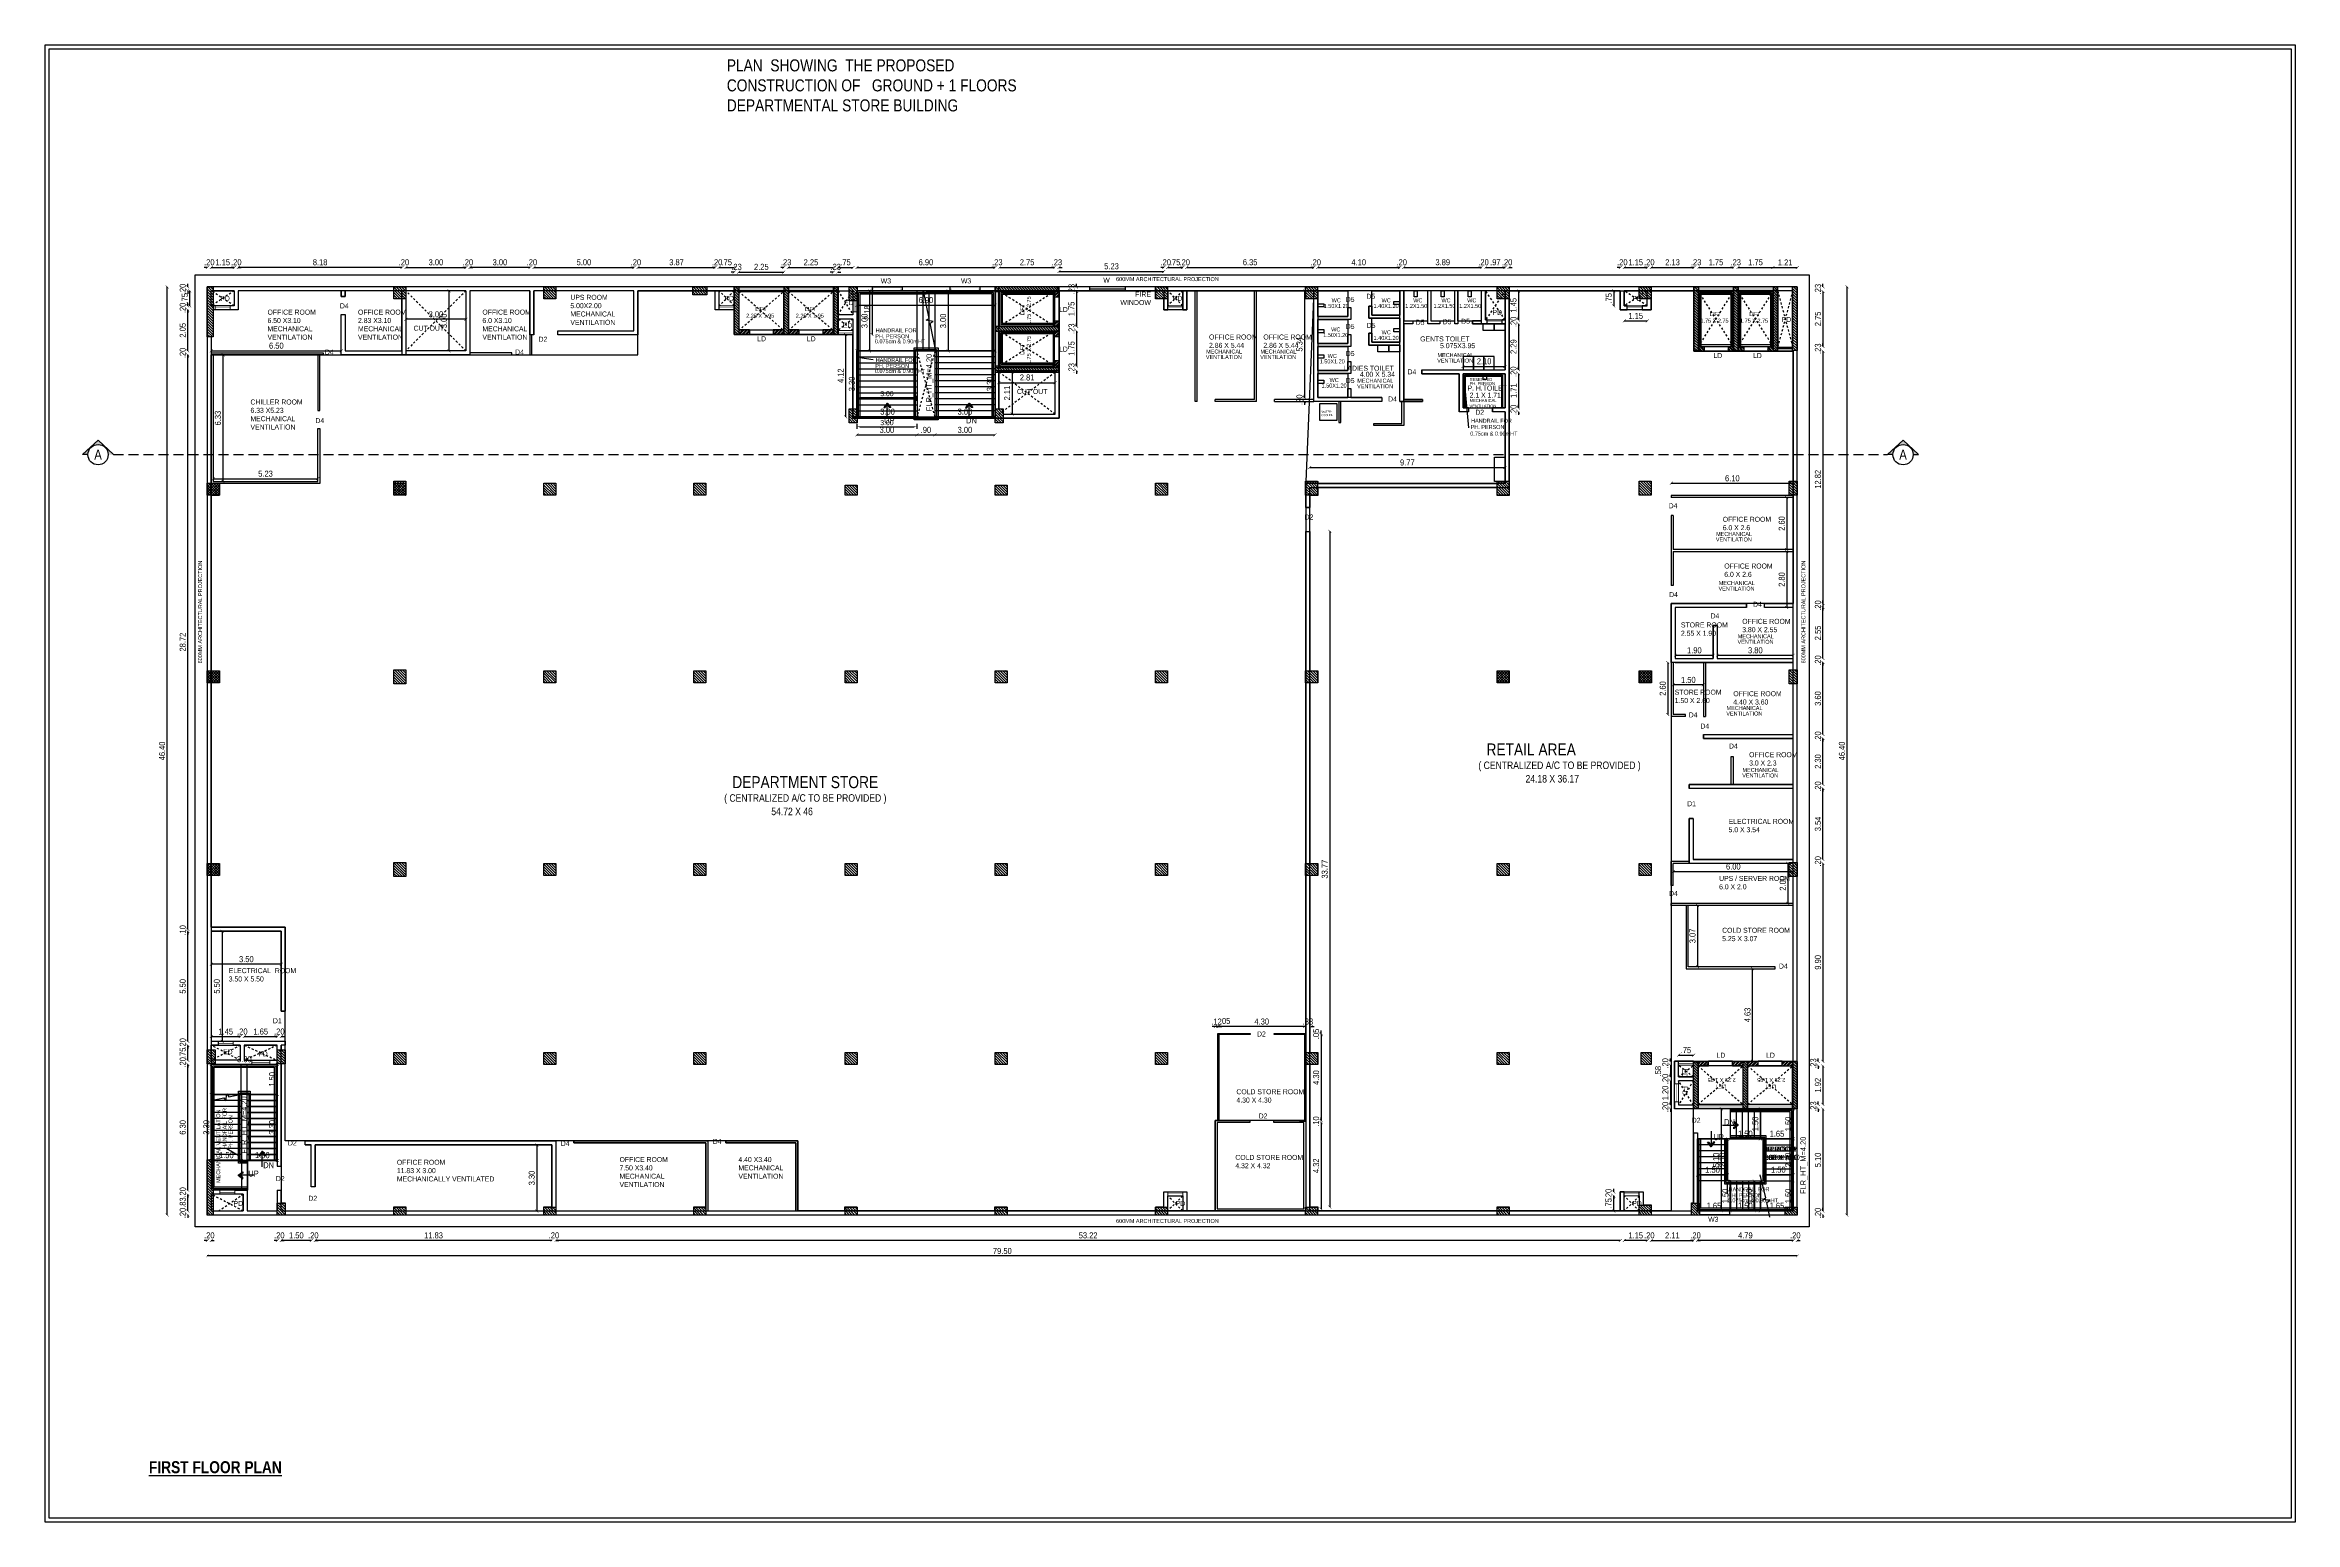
# Model space of a CAD drawing. Header units: metres. Extents: x 385023 to 385532, y 1408468 to 1408621.
# Drawn here: x 385302.8 to 385415.3, y 1408547 to 1408620.9 of the extents above; entities that cross this region are included whole.
import ezdxf
from ezdxf.enums import TextEntityAlignment as Align

# ---------------------------------------------------------------- set-up
doc = ezdxf.new("R2010")
doc.units = ezdxf.units.M
doc.header["$MEASUREMENT"] = 0
for name, pattern in [('DASHDOT', [1, 0.5, -0.25, 0, -0.25]), ('DASHED', [0.75, 0.5, -0.25]), ('HIDDEN', [0.375, 0.25, -0.125])]:
    doc.linetypes.add(name, pattern=pattern)
for name, color, linetype in [('0 @ 1 (1)', 7, 'Continuous'), ('0 @ 1 (2)', 7, 'Continuous'), ('A-REFR-SECT', 2, 'Continuous'), ('BLK_1_FLR_1_AC_ROOM_1', 7, 'Continuous'), ('BLK_1_FLR_1_AC_ROOM_2', 7, 'Continuous'), ('BLK_1_FLR_1_BLT_UP_AREA', 7, 'Continuous'), ('BLK_1_FLR_1_BLT_UP_AREA_DEDUCT', 7, 'Continuous'), ('BLK_1_FLR_1_CARPET_AREA', 7, 'Continuous'), ('BLK_1_FLR_1_STAIR_3', 7, 'Continuous'), ('BLK_1_FLR_1_STAIR_3_FLIGHT_1', 7, 'Continuous'), ('BLK_1_FLR_1_STAIR_3_FLIGHT_2', 7, 'Continuous'), ('BLK_1_FLR_1_STAIR_3_FLIGHT_3', 7, 'Continuous'), ('BLK_1_FLR_1_STAIR_3_FLIGHT_4', 7, 'Continuous'), ('BLK_1_FLR_1_STAIR_3_LANDING_1', 7, 'Continuous'), ('BLK_1_FLR_1_STAIR_3_LANDING_2', 7, 'Continuous'), ('BLK_1_FLR_1_STAIR_3_LANDING_3', 7, 'Continuous'), ('S-COLUMN', 6, 'Continuous'), ('S-COLUMN HATCH', 8, 'Continuous')]:
    doc.layers.add(name, color=color, linetype=linetype)
for name, color, linetype, lineweight in [('BLK_1_FLR_1_DRINKING_WATER', 7, 'Continuous', 25), ('BLK_1_FLR_1_EXIT_WIDTH_DOOR', 7, 'Continuous', 25), ('BLK_1_FLR_1_EXIT_WIDTH_STAIR', 7, 'Continuous', 25), ('BLK_1_FLR_1_LIFT_1', 7, 'Continuous', 25), ('BLK_1_FLR_1_LIFT_2', 7, 'Continuous', 25), ('BLK_1_FLR_1_LIFT_3', 7, 'Continuous', 25), ('BLK_1_FLR_1_LIFT_4', 7, 'Continuous', 25), ('BLK_1_FLR_1_LIFT_5', 7, 'Continuous', 25), ('BLK_1_FLR_1_LIFT_6', 7, 'Continuous', 25), ('BLK_1_FLR_1_LIFT_7', 7, 'Continuous', 25), ('BLK_1_FLR_1_LIFT_8', 7, 'Continuous', 25), ('BLK_1_FLR_1_ROOF_AREA', 7, 'Continuous', 25), ('BLK_1_FLR_1_SP_WC', 7, 'Continuous', 25), ('BLK_1_FLR_1_STAIR_1', 7, 'Continuous', 25), ('BLK_1_FLR_1_STAIR_1_FLIGHT_1', 7, 'Continuous', 25), ('BLK_1_FLR_1_STAIR_1_FLIGHT_2', 7, 'Continuous', 25), ('BLK_1_FLR_1_STAIR_1_LANDING_1', 7, 'Continuous', 25), ('BLK_1_FLR_1_STAIR_2', 7, 'Continuous', 25), ('BLK_1_FLR_1_STAIR_2_FLIGHT_1', 7, 'Continuous', 25), ('BLK_1_FLR_1_STAIR_2_FLIGHT_2', 7, 'Continuous', 25), ('BLK_1_FLR_1_STAIR_2_LANDING_1', 7, 'Continuous', 25), ('BLK_1_FLR_1_URINAL', 7, 'Continuous', 25), ('BLK_1_FLR_1_WASH', 7, 'Continuous', 25), ('BLK_1_FLR_1_WATER_CLOSET', 7, 'Continuous', 25), ('MEP INPUT', 3, 'Continuous', 0)]:
    doc.layers.add(name, color=color, linetype=linetype, lineweight=lineweight)
doc.styles.add('AR', font='ARIALN.TTF')
doc.styles.add('ARIAL', font='ARIALN.TTF')
doc.styles.add('BOLD', font='ARIALN.TTF', dxfattribs={"height": 15})
doc.styles.add('CEN-GOT', font='ARIALN.TTF')
doc.styles.add('CGR', font='ARIALNB.TTF')
doc.styles.add('DE', font='romai___.ttf', dxfattribs={"height": 1.75})
doc.styles.add('RIA-AP', font='ARIALN.TTF')
doc.styles.get("Standard").update_dxf_attribs({"font": 'ARIALN.TTF', "height": 0.35})
doc.dimstyles.new('BLG DIM-1', dxfattribs={"dimtxt": 0.25, "dimasz": 0.15, "dimexe": 0.1, "dimexo": 0.15, "dimgap": 0.08, "dimtad": 1, "dimzin": 0, "dimdsep": 46, "dimtxsty": 'ARIAL', "dimcen": 0.09, "dimclrd": 8, "dimclre": 8, "dimadec": 0, "dimazin": 0, "dimtfac": 1, "dimtofl": 0, "dimtmove": 2, "dimatfit": 3, "dimfxl": 0, "dimtolj": 1, "dimtzin": 0, "dimarcsym": 0})
doc.dimstyles.new('RIA-AP', dxfattribs={"dimtxt": 0.3, "dimasz": 0.15, "dimexe": 0, "dimexo": 1, "dimgap": 0.1, "dimtad": 1, "dimzin": 4, "dimdsep": 46, "dimtxsty": 'RIA-AP', "dimblk": 'ARCHTICK', "dimcen": 0.09, "dimse1": 1, "dimse2": 1, "dimclrd": 8, "dimclre": 8, "dimclrt": 4, "dimazin": 0, "dimtfac": 1, "dimtix": 1, "dimtofl": 0, "dimtmove": 2, "dimatfit": 3, "dimfxl": 0, "dimtolj": 1, "dimtzin": 0, "dimarcsym": 0})
pattern_1 = [(135, (375052.11474, 1409514.67969), (-0.06629126074, -0.06629126074), [])]
pattern_2 = [(135, (375053.11474, 1409514.67969), (-0.06629126074, -0.06629126074), [])]

msp = doc.modelspace()

# ---------------------------------------------------------------- texts
at = {"style": 'RIA-AP'}
for s, p in [('W', (385355.87, 1408608.972)), ('D5', (385368.049, 1408608.007)), ('D5', (385369.087, 1408608.164)), ('D4', (385317.759, 1408607.687)), ('LD', (385353.716, 1408607.504)), ('D5', (385368.05, 1408606.657)), ('D5', (385369.099, 1408606.709)), ('D5', (385371.548, 1408606.867)), ('D5', (385372.896, 1408606.891)), ('D5', (385373.822, 1408606.914)), ('D2', (385327.69, 1408606.017)), ('LD', (385338.624, 1408606.04)), ('LD', (385341.104, 1408606.04)), ('LD', (385353.716, 1408605.524)), ('D4', (385317.008, 1408605.377)), ('D4', (385326.523, 1408605.377)), ('D5', (385368.051, 1408605.306)), ('D4', (385371.14, 1408604.389)), ('LD', (385386.434, 1408605.202)), ('LD', (385388.414, 1408605.202)), ('D5', (385368.051, 1408603.956)), ('D4', (385370.17, 1408603.03)), ('D2', (385374.528, 1408602.368)), ('D4', (385316.533, 1408601.948)), ('D4', (385384.193, 1408597.691)), ('D2', (385365.991, 1408597.129)), ('D4', (385384.217, 1408593.253)), ('D4', (385386.292, 1408592.184)), ('D4', (385388.416, 1408592.767)), ('D4', (385385.199, 1408587.235)), ('D4', (385385.783, 1408586.677)), ('D4', (385387.211, 1408585.68)), ('D1', (385385.123, 1408582.795)), ('D4', (385384.216, 1408578.31)), ('D4', (385389.71, 1408574.678)), ('D1', (385314.409, 1408571.946)), ('D2', (385363.615, 1408571.283)), ('LD', (385386.587, 1408570.222)), ('LD', (385389.068, 1408570.222)), ('D2', (385363.697, 1408567.184)), ('D2', (385385.352, 1408566.97)), ('D2', (385315.159, 1408565.836)), ('D4', (385328.804, 1408565.813)), ('D4', (385336.403, 1408565.913)), ('D2', (385314.556, 1408564.054)), ('D2', (385316.183, 1408563.069))]:
    msp.add_text(s, height=0.25, dxfattribs=at).set_placement(p, align=Align.CENTER)
for s, height, p in [('WC', 0.2, (385367.126, 1408607.985)), ('WC', 0.2, (385369.624, 1408607.984)), ('WC', 0.2, (385371.208, 1408607.985)), ('WC', 0.2, (385372.618, 1408607.985)), ('WC', 0.2, (385373.904, 1408607.985)), ('1.50X1.20', 0.2, (385366.727, 1408607.708)), ('1.40X1.20', 0.2, (385369.224, 1408607.708)), ('1.2X1.50', 0.2, (385370.808, 1408607.708)), ('1.2X1.50', 0.2, (385372.218, 1408607.708)), ('1.2X1.50', 0.2, (385373.505, 1408607.708)), ('1.50X1.20', 0.2, (385366.706, 1408606.255)), ('WC', 0.2, (385367.105, 1408606.532)), ('1.40X1.20', 0.2, (385369.224, 1408606.111)), ('WC', 0.2, (385369.624, 1408606.388)), ('5.075X3.95 ', 0.25, (385372.547, 1408605.697)), ('1.50X1.20', 0.2, (385366.53, 1408604.934)), ('WC', 0.2, (385366.929, 1408605.21)), ('1.50X1.20', 0.2, (385366.623, 1408603.728)), ('WC', 0.2, (385367.022, 1408604.004)), ('4.00 X 5.34', 0.25, (385368.54, 1408604.266)), ('P. H.TOILET', 0.25, (385373.92, 1408603.576)), ('2.1 X 1.71', 0.25, (385374.026, 1408603.222)), ('RETAIL AREA ', 0.6, (385374.868, 1408585.333)), ('DEPARTMENT STORE ', 0.6, (385337.158, 1408583.7)), ('24.18 X 36.17', 0.375, (385376.818, 1408583.981)), ('54.72 X 46', 0.375, (385339.108, 1408582.348))]:
    msp.add_text(s, height=height, dxfattribs=at).set_placement(p)
at = {"color": 3, "ltscale": 1.5, "style": 'CEN-GOT'}
for s, height, rotation, p in [('0.075cm & 0.90mHT ', 0.2, 360, (385344.288, 1408605.937)), ('PH. PERSON', 0.2, 360, (385344.304, 1408606.189)), ('HANDRAIL FOR ', 0.2, 360, (385344.329, 1408606.486)), ('0.075cm & 0.90mHT ', 0.2, 360, (385344.288, 1408604.453)), ('PH. PERSON', 0.2, 360, (385344.304, 1408604.705)), ('HANDRAIL FOR ', 0.2, 360, (385344.329, 1408605.002)), ('VENTILATION ', 0.2, 360, (385360.838, 1408605.152)), ('MECHANICAL ', 0.2, 360, (385360.851, 1408605.428)), ('VENTILATION ', 0.2, 360, (385363.554, 1408605.152)), ('MECHANICAL ', 0.2, 360, (385363.567, 1408605.428)), ('VENTILATION ', 0.2, 360, (385372.405, 1408604.975)), ('MECHANICAL ', 0.2, 360, (385372.417, 1408605.251)), ('VENTILATION ', 0.2, 360, (385368.398, 1408603.696)), ('MECHANICAL ', 0.2, 360, (385368.41, 1408603.972)), ('RESERVED ', 0.15, 360, (385374.027, 1408604.051)), ('PH. PERSON', 0.15, 360, (385374.027, 1408603.85)), ('VENTILATION ', 0.15, 360, (385374.015, 1408602.728)), ('MECHANICAL ', 0.15, 360, (385374.027, 1408603.004)), ('0.75cm & 0.90mHT ', 0.2, 360, (385374.057, 1408601.323)), ('PH. PERSON', 0.2, 360, (385374.073, 1408601.654)), ('HANDRAIL FOR ', 0.2, 360, (385374.098, 1408601.965)), ('VENTILATION ', 0.2, 360, (385386.336, 1408596.031)), ('MECHANICAL ', 0.2, 360, (385386.348, 1408596.307)), ('VENTILATION ', 0.2, 360, (385386.471, 1408593.58)), ('MECHANICAL ', 0.2, 360, (385386.484, 1408593.856)), ('MECHANICAL ', 0.2, 360, (385387.433, 1408591.192)), ('VENTILATION ', 0.2, 360, (385387.421, 1408590.916)), ('MECHANICAL ', 0.2, 360, (385386.872, 1408587.606)), ('VENTILATION ', 0.2, 360, (385386.86, 1408587.33)), ('VENTILATION ', 0.2, 360, (385387.656, 1408584.233)), ('MECHANICAL ', 0.2, 360, (385387.668, 1408584.509)), ('MECHANICAL VENTILATION', 0.2, 90, (385311.553, 1408563.963)), ('HANDRAIL FOR ', 0.2, 90, (385311.874, 1408565.667)), ('PH. PERSON', 0.2, 90, (385312.171, 1408565.663)), ('0.075cm & 0.90mHT ', 0.2, 360, (385386.933, 1408562.994)), ('PH. PERSON', 0.2, 360, (385386.95, 1408563.246)), ('HANDRAIL FOR ', 0.2, 360, (385386.975, 1408563.543))]:
    msp.add_text(s, height=height, rotation=rotation, dxfattribs=at).set_placement(p)
at = {"style": 'RIA-AP'}
for p in [(385378.52, 1408584.842), (385340.81, 1408583.208)]:
    msp.add_text('( CENTRALIZED A/C TO BE PROVIDED )', height=0.375, dxfattribs=at).set_placement(p, align=Align.MIDDLE_CENTER)
at = {"color": 4, "style": 'CGR'}
msp.add_text('%%UFIRST FLOOR PLAN', height=0.6, dxfattribs=at).set_placement((385307.99, 1408549.451))
for s, insert, char_height, width, attachment_point, style in [('\\A1;\\pt12;PLAN  SHOWING  THE PROPOSED CONSTRUCTION OF   GROUND + 1 FLOORS {\\H1.35994x; }DEPARTMENTAL STORE BUILDING {\\H1.23996x; }', (385336.884, 1408620.135), 0.6, 15.03773, 1, 'BOLD'), ('600MM ARCHITECTURAL PROJECTION\\P', (385356.348, 1408609.248), 0.2, 8.56993, 1, 'ARIAL'), ('CUT OUT', (385322.748, 1408606.82), 0.25, 3.04892, 3, 'RIA-AP'), ('OFFICE ROOM\\P2.86 X 5.44', (385360.996, 1408606.379), 0.25, 8.61668, 1, 'RIA-AP'), ('OFFICE ROOM\\P2.86 X 5.44', (385363.713, 1408606.379), 0.25, 8.61668, 1, 'RIA-AP'), ('GENTS TOILET', (385374.026, 1408606.284), 0.25, 2.09227, 3, 'RIA-AP'), ('LADIES TOILET', (385370.238, 1408604.817), 0.25, 2.09227, 3, 'RIA-AP'), ('CUT OUT', (385351.39, 1408603.655), 0.25, 3.04892, 1, 'RIA-AP'), ('WATER\\P COOLER', (385366.87, 1408602.43), 0.1, 5.0613, 5, 'CEN-GOT'), ('OFFICE ROOM\\P6.0 X 2.6 ', (385386.681, 1408597.264), 0.25, 8.61668, 1, 'RIA-AP'), ('OFFICE ROOM\\P6.0 X 2.6 ', (385386.757, 1408594.93), 0.25, 8.61668, 1, 'RIA-AP'), ('STORE ROOM \\P2.55 X 1.90', (385384.59, 1408591.984), 0.25, 8.61668, 1, 'RIA-AP'), ('OFFICE ROOM \\P3.80 X 2.55', (385387.653, 1408592.164), 0.25, 8.61668, 1, 'RIA-AP'), ('STORE ROOM \\P1.50 X 2.60', (385384.279, 1408588.622), 0.25, 8.61668, 1, 'RIA-AP'), ('OFFICE ROOM\\P4.40 X 3.60', (385387.209, 1408588.548), 0.25, 8.61668, 1, 'RIA-AP'), ('OFFICE ROOM\\P3.0 X 2.3', (385388.001, 1408585.498), 0.25, 8.61668, 1, 'RIA-AP'), ('ELECTRICAL ROOM\\P5.0 X 3.54 ', (385386.974, 1408582.164), 0.25, 8.61668, 1, 'RIA-AP'), ('UPS / SERVER ROOM\\P6.0 X 2.0 ', (385386.499, 1408579.31), 0.25, 8.61668, 1, 'RIA-AP'), ('COLD STORE ROOM\\P5.25 X 3.07 ', (385386.652, 1408576.718), 0.25, 8.61668, 1, 'RIA-AP'), ('ELECTRICAL  ROOM\\P3.50 X 5.50', (385311.98, 1408574.701), 0.25, 8.61668, 1, 'RIA-AP'), ('COLD STORE ROOM\\P4.30 X 4.30', (385362.365, 1408568.647), 0.25, 8.61668, 1, 'RIA-AP'), ('COLD STORE ROOM\\P4.32 X 4.32', (385362.311, 1408565.364), 0.25, 8.61668, 1, 'RIA-AP'), ('HR ROOM \\P3.60 X 7.50', (385388.667, 1408565.782), 0.25, 8.61668, 1, 'RIA-AP'), ('HR ROOM \\P3.60 X 7.50', (385388.69, 1408565.782), 0.25, 8.61668, 1, 'RIA-AP'), ('HR ROOM \\P3.60 X 7.50', (385388.705, 1408565.782), 0.25, 8.61668, 1, 'RIA-AP'), ('HR ROOM \\P3.60 X 7.50', (385388.78, 1408565.782), 0.25, 8.61668, 1, 'RIA-AP'), ('OFFICE ROOM \\P11.83 X 3.00\\PMECHANICALLY VENTILATED', (385320.388, 1408565.12), 0.25, 8.61668, 1, 'RIA-AP'), ('600MM ARCHITECTURAL PROJECTION\\P', (385356.348, 1408562.162), 0.2, 8.56993, 1, 'ARIAL')]:
    msp.add_mtext(s, dxfattribs=dict(insert=insert, char_height=char_height, width=width, attachment_point=attachment_point, style=style))
at = {"color": 3, "ltscale": 1.5, "char_height": 0.25, "attachment_point": 5, "style": 'CEN-GOT'}
for insert in [(385344.838, 1408609.056), (385348.85, 1408609.056), (385386.21, 1408562.142)]:
    msp.add_mtext('\\A1;W3', dxfattribs=dict(at, insert=insert))
at = {"lineweight": -2, "char_height": 0.25, "width": 6.36361, "style": 'RIA-AP'}
for s, insert, attachment_point in [('PD', (385311.56, 1408608.312), 1), ('PD', (385336.762, 1408608.312), 1), ('FD', (385342.757, 1408608.098), 1), ('PD', (385359.187, 1408608.312), 1), ('PD', (385382.158, 1408608.312), 1), ('PD', (385382.159, 1408608.307), 1), ('ED', (385342.682, 1408606.965), 1), ('PD', (385375.165, 1408607.612), 1), ('PD', (385389.628, 1408607.004), 7), ('ED', (385311.697, 1408570.645), 1), ('FD', (385313.469, 1408570.546), 1), ('PD', (385312.218, 1408563.061), 1), ('PD', (385359.327, 1408562.813), 7), ('PD', (385382.158, 1408562.813), 7)]:
    msp.add_mtext(s, dxfattribs=dict(at, insert=insert, attachment_point=attachment_point))
at = {"char_height": 0.25, "attachment_point": 1, "style": 'RIA-AP'}
for s, insert in [('\\pt4.25;UPS ROOM\\P5.00X2.00\\PMECHANICAL \\PVENTILATION', (385329.062, 1408608.363)), ('\\pt4.25;OFFICE ROOM\\P6.50 X3.10 \\PMECHANICAL \\PVENTILATION', (385313.919, 1408607.623)), ('\\pt4.25;OFFICE ROOM\\P2.83 X3.10\\PMECHANICAL \\PVENTILATION', (385318.444, 1408607.623)), ('\\pt4.25;OFFICE ROOM\\P6.0 X3.10\\PMECHANICAL \\PVENTILATION', (385324.665, 1408607.623)), ('\\pt4.25;CHILLER ROOM\\P6.33 X5.23\\PMECHANICAL \\PVENTILATION', (385313.067, 1408603.13)), ('\\pt4.25;OFFICE ROOM\\P7.50 X3.40 \\PMECHANICAL \\PVENTILATION', (385331.52, 1408565.258)), ('\\pt4.25;4.40 X3.40 \\PMECHANICAL \\PVENTILATION', (385337.465, 1408565.258))]:
    msp.add_mtext_dynamic_manual_height_columns(s, width=2.95064, gutter_width=8.753, heights=[2.951], dxfattribs=dict(at, insert=insert))
at = {"char_height": 0.2, "width": 8.56993, "attachment_point": 1, "rotation": 90, "style": 'ARIAL'}
for insert in [(385310.449, 1408589.938), (385390.613, 1408589.938)]:
    msp.add_mtext('600MM ARCHITECTURAL PROJECTION\\P', dxfattribs=dict(at, insert=insert))
at = {"lineweight": -2, "char_height": 0.25, "width": 6.36361, "rotation": 270, "style": 'RIA-AP'}
for s, insert, attachment_point in [('ED', (385384.663, 1408569.679), 7), ('FD', (385384.919, 1408568.802), 1)]:
    msp.add_mtext(s, dxfattribs=dict(at, insert=insert, attachment_point=attachment_point))
at = {"layer": '0 @ 1 (1)', "color": 1, "insert": (385358.094, 1408608.52), "char_height": 0.25, "width": 4.12287, "attachment_point": 3}
msp.add_mtext('{\\fArial|b0|i0|c0|p34;FIRE\\PWINDOW}', dxfattribs=at)
at = {"layer": '0 @ 1 (2)', "color": 3, "char_height": 0.3, "width": 0.45784, "attachment_point": 1, "style": 'RIA-AP'}
for s, insert in [('UP', (385344.751, 1408602.235)), ('DN', (385348.843, 1408602.235)), ('UP', (385386.212, 1408566.401)), ('DN', (385386.747, 1408567.151)), ('UP', (385312.956, 1408564.582)), ('DN', (385313.704, 1408564.999))]:
    msp.add_mtext(s, dxfattribs=dict(at, insert=insert))
at = {"layer": 'BLK_1_FLR_1_STAIR_1', "color": 1, "insert": (385312.614, 1408565.425), "char_height": 0.27, "attachment_point": 1, "rotation": 90, "style": 'DE'}
msp.add_mtext_dynamic_manual_height_columns('FLR_HT_M=4.20', width=0.61696, gutter_width=8.75, heights=[0], dxfattribs=at)
at = {"layer": 'BLK_1_FLR_1_STAIR_2', "color": 1, "insert": (385346.856, 1408602.545), "char_height": 0.27, "attachment_point": 1, "rotation": 90, "style": 'DE'}
msp.add_mtext_dynamic_manual_height_columns('FLR_HT_M=4.20', width=0.61696, gutter_width=8.75, heights=[0], dxfattribs=at)
at = {"layer": 'BLK_1_FLR_1_STAIR_3', "color": 1, "insert": (385390.564, 1408563.407), "char_height": 0.27, "attachment_point": 1, "rotation": 90, "style": 'DE'}
msp.add_mtext_dynamic_manual_height_columns('FLR_HT_M=4.20', width=0.61696, gutter_width=8.75, heights=[0], dxfattribs=at)

# ---------------------------------------------------------------- blocks, each defined once
blk = doc.blocks.new('col .6x.6')
at = {"layer": 'S-COLUMN HATCH'}
h = blk.add_hatch(dxfattribs=at)
h.set_pattern_fill('ANSI31', color=256, scale=0.75, style=0)
h.set_pattern_definition([(45, (-12909.719645, 2535.13042), (-0.06629126074, 0.06629126074), [])])
h.paths.add_polyline_path([(718.06, 1996.3), (718.66, 1996.3), (718.66, 1995.7), (718.06, 1995.7)])
at = {"layer": 'S-COLUMN', "ltscale": 5}
blk.add_lwpolyline([(718.06, 1996.3), (718.66, 1996.3), (718.66, 1995.7), (718.06, 1995.7)], close=True, dxfattribs=at)
blk = doc.blocks.new('grid')
at = {"layer": 'S-COLUMN HATCH'}
h = blk.add_hatch(dxfattribs=at)
h.set_pattern_fill('ANSI31', color=256, scale=0.75, angle=90, style=0)
h.set_pattern_definition(pattern_1)
h.paths.add_polyline_path([(391749.55, 1408578.05), (391749.55, 1408575.55), (391749.85, 1408575.55), (391749.85, 1408578.05)])
h = blk.add_hatch(dxfattribs=at)
h.set_pattern_fill('ANSI31', color=256, scale=0.75, angle=90, style=0)
h.set_pattern_definition(pattern_1)
h.paths.add_polyline_path([(391758.88, 1408578.05), (391758.88, 1408577.45), (391759.48, 1408577.45), (391759.48, 1408578.05)])
h = blk.add_hatch(dxfattribs=at)
h.set_pattern_fill('ANSI31', color=256, scale=0.75, angle=90, style=0)
h.set_pattern_definition(pattern_1)
h.paths.add_polyline_path([(391766.38, 1408578.05), (391766.38, 1408577.45), (391766.98, 1408577.45), (391766.98, 1408578.05)])
h = blk.add_hatch(dxfattribs=at)
h.set_pattern_fill('ANSI31', color=256, scale=0.75, angle=90, style=0)
h.set_pattern_definition(pattern_1)
h.paths.add_polyline_path([(391773.83, 1408578.05), (391773.83, 1408577.65), (391774.53, 1408577.65), (391774.53, 1408578.05)])
h = blk.add_hatch(dxfattribs=at)
h.set_pattern_fill('ANSI31', color=256, scale=0.75, angle=90, style=0)
h.set_pattern_definition(pattern_1)
h.paths.add_polyline_path([(391775.9, 1408578.05), (391775.9, 1408575.67), (391776.13, 1408575.67), (391776.13, 1408578.05)])
h = blk.add_hatch(dxfattribs=at)
h.set_pattern_fill('ANSI31', color=256, scale=0.75, angle=90, style=0)
h.set_pattern_definition(pattern_1)
h.paths.add_polyline_path([(391778.38, 1408575.67), (391778.38, 1408578.05), (391778.61, 1408578.05), (391778.61, 1408575.67)])
h = blk.add_hatch(dxfattribs=at)
h.set_pattern_fill('ANSI31', color=256, scale=0.75, angle=90, style=0)
h.set_pattern_definition(pattern_1)
h.paths.add_polyline_path([(391780.86, 1408578.05), (391780.86, 1408575.67), (391781.09, 1408575.67), (391781.09, 1408578.05)])
h = blk.add_hatch(dxfattribs=at)
h.set_pattern_fill('ANSI31', color=256, scale=0.75, angle=90, style=0)
h.set_pattern_definition(pattern_1)
h.paths.add_polyline_path([(391781.64, 1408578.05), (391781.64, 1408577.35), (391782.04, 1408577.35), (391782.04, 1408578.05)])
h = blk.add_hatch(dxfattribs=at)
h.set_pattern_fill('ANSI31', color=256, scale=0.75, angle=90, style=0)
h.set_pattern_definition(pattern_1)
h.paths.add_polyline_path([(391788.94, 1408577.82), (391788.94, 1408578.05), (391792.12, 1408578.05), (391792.12, 1408577.82)])
h = blk.add_hatch(dxfattribs=at)
h.set_pattern_fill('ANSI31', color=256, scale=0.75, angle=90, style=0)
h.set_pattern_definition(pattern_1)
h.paths.add_polyline_path([(391796.97, 1408578.05), (391796.97, 1408577.45), (391797.57, 1408577.45), (391797.57, 1408578.05)])
h = blk.add_hatch(dxfattribs=at)
h.set_pattern_fill('ANSI31', color=256, scale=0.75, angle=90, style=0)
h.set_pattern_definition(pattern_1)
h.paths.add_polyline_path([(391804.47, 1408578.05), (391804.47, 1408577.45), (391805.07, 1408577.45), (391805.07, 1408578.05)])
h = blk.add_hatch(dxfattribs=at)
h.set_pattern_fill('ANSI31', color=256, scale=0.75, angle=90, style=0)
h.set_pattern_definition(pattern_1)
h.paths.add_polyline_path([(391814.04, 1408578.05), (391814.04, 1408577.45), (391814.64, 1408577.45), (391814.64, 1408578.05)])
h = blk.add_hatch(dxfattribs=at)
h.set_pattern_fill('ANSI31', color=256, scale=0.75, angle=90, style=0)
h.set_pattern_definition(pattern_1)
h.paths.add_polyline_path([(391821.15, 1408578.05), (391821.15, 1408577.45), (391821.75, 1408577.45), (391821.75, 1408578.05)])
h = blk.add_hatch(dxfattribs=at)
h.set_pattern_fill('ANSI31', color=256, scale=0.75, angle=90, style=0)
h.set_pattern_definition([(135, (375051.13474, 1409514.67969), (-0.06629126074, -0.06629126074), [])])
h.paths.add_polyline_path([(391823.88, 1408578.05), (391823.88, 1408574.87), (391824.11, 1408574.87), (391824.11, 1408578.05)])
h = blk.add_hatch(dxfattribs=at)
h.set_pattern_fill('ANSI31', color=256, scale=0.75, angle=90, style=0)
h.set_pattern_definition(pattern_2)
h.paths.add_polyline_path([(391825.86, 1408578.05), (391825.86, 1408574.87), (391826.09, 1408574.87), (391826.09, 1408578.05)])
h = blk.add_hatch(dxfattribs=at)
h.set_pattern_fill('ANSI31', color=256, scale=0.75, angle=90, style=0)
h.set_pattern_definition(pattern_2)
h.paths.add_polyline_path([(391827.84, 1408574.87), (391827.84, 1408578.05), (391828.07, 1408578.05), (391828.07, 1408574.87)])
h = blk.add_hatch(dxfattribs=at)
h.set_pattern_fill('ANSI31', color=256, scale=0.75, angle=90, style=0)
h.set_pattern_definition(pattern_1)
h.paths.add_polyline_path([(391828.82, 1408578.05), (391828.82, 1408574.87), (391829.05, 1408574.87), (391829.05, 1408578.05)])
h = blk.add_hatch(dxfattribs=at)
h.set_pattern_fill('ANSI31', color=256, scale=0.75, angle=90, style=0)
h.set_pattern_definition(pattern_1)
h.paths.add_polyline_path([(391788.94, 1408576.07), (391788.94, 1408575.84), (391792.12, 1408575.84), (391792.12, 1408576.07)])
h = blk.add_hatch(dxfattribs=at)
h.set_pattern_fill('ANSI31', color=256, scale=0.75, angle=90, style=0)
h.set_pattern_definition(pattern_1)
h.paths.add_polyline_path([(391788.94, 1408573.79), (391788.94, 1408574.09), (391792.12, 1408574.09), (391792.12, 1408573.79)])
h = blk.add_hatch(dxfattribs=at)
h.set_pattern_fill('ANSI31', color=256, scale=0.75, angle=90, style=0)
h.set_pattern_definition(pattern_1)
h.paths.add_polyline_path([(391781.64, 1408571.95), (391781.64, 1408571.25), (391782.04, 1408571.25), (391782.04, 1408571.95)])
h = blk.add_hatch(dxfattribs=at)
h.set_pattern_fill('ANSI31', color=256, scale=0.75, angle=90, style=0)
h.set_pattern_definition(pattern_1)
h.paths.add_polyline_path([(391788.94, 1408571.95), (391788.94, 1408571.25), (391789.34, 1408571.25), (391789.34, 1408571.95)])
h = blk.add_hatch(dxfattribs=at)
h.set_pattern_fill('ANSI31', color=256, scale=0.75, angle=90, style=0)
h.set_pattern_definition(pattern_1)
h.paths.add_polyline_path([(391749.55, 1408568.23), (391749.55, 1408567.63), (391750.15, 1408567.63), (391750.15, 1408568.23)])
h = blk.add_hatch(dxfattribs=at)
h.set_pattern_fill('ANSI31', color=256, scale=0.75, angle=90, style=0)
h.set_pattern_definition(pattern_1)
h.paths.add_polyline_path([(391758.88, 1408568.33), (391758.88, 1408567.63), (391759.48, 1408567.63), (391759.48, 1408568.33)])
h = blk.add_hatch(dxfattribs=at)
h.set_pattern_fill('ANSI31', color=256, scale=0.75, angle=90, style=0)
h.set_pattern_definition(pattern_1)
h.paths.add_polyline_path([(391766.38, 1408568.23), (391766.38, 1408567.63), (391766.98, 1408567.63), (391766.98, 1408568.23)])
h = blk.add_hatch(dxfattribs=at)
h.set_pattern_fill('ANSI31', color=256, scale=0.75, angle=90, style=0)
h.set_pattern_definition(pattern_1)
h.paths.add_polyline_path([(391773.88, 1408568.23), (391773.88, 1408567.63), (391774.48, 1408567.63), (391774.48, 1408568.23)])
h = blk.add_hatch(dxfattribs=at)
h.set_pattern_fill('ANSI31', color=256, scale=0.75, angle=90, style=0)
h.set_pattern_definition(pattern_1)
h.paths.add_polyline_path([(391781.44, 1408568.13), (391781.44, 1408567.63), (391782.04, 1408567.63), (391782.04, 1408568.13)])
h = blk.add_hatch(dxfattribs=at)
h.set_pattern_fill('ANSI31', color=256, scale=0.75, angle=90, style=0)
h.set_pattern_definition(pattern_1)
h.paths.add_polyline_path([(391788.94, 1408568.13), (391788.94, 1408567.63), (391789.54, 1408567.63), (391789.54, 1408568.13)])
h = blk.add_hatch(dxfattribs=at)
h.set_pattern_fill('ANSI31', color=256, scale=0.75, angle=90, style=0)
h.set_pattern_definition(pattern_1)
h.paths.add_polyline_path([(391796.97, 1408568.23), (391796.97, 1408567.63), (391797.57, 1408567.63), (391797.57, 1408568.23)])
h = blk.add_hatch(dxfattribs=at)
h.set_pattern_fill('ANSI31', color=256, scale=0.75, angle=90, style=0)
h.set_pattern_definition(pattern_1)
h.paths.add_polyline_path([(391804.47, 1408568.33), (391804.47, 1408567.63), (391805.07, 1408567.63), (391805.07, 1408568.33)])
h = blk.add_hatch(dxfattribs=at)
h.set_pattern_fill('ANSI31', color=256, scale=0.75, angle=90, style=0)
h.set_pattern_definition(pattern_1)
h.paths.add_polyline_path([(391814.04, 1408568.33), (391814.04, 1408567.63), (391814.64, 1408567.63), (391814.64, 1408568.33)])
h = blk.add_hatch(dxfattribs=at)
h.set_pattern_fill('ANSI31', color=256, scale=0.75, angle=90, style=0)
h.set_pattern_definition(pattern_1)
h.paths.add_polyline_path([(391821.15, 1408568.33), (391821.15, 1408567.63), (391821.75, 1408567.63), (391821.75, 1408568.33)])
h = blk.add_hatch(dxfattribs=at)
h.set_pattern_fill('ANSI31', color=256, scale=0.75, angle=90, style=0)
h.set_pattern_definition(pattern_1)
h.paths.add_polyline_path([(391828.65, 1408568.33), (391828.65, 1408567.63), (391829.05, 1408567.63), (391829.05, 1408568.33)])
h = blk.add_hatch(dxfattribs=at)
h.set_pattern_fill('ANSI31', color=256, scale=0.75, angle=90, style=0)
h.set_pattern_definition(pattern_1)
h.paths.add_polyline_path([(391749.55, 1408558.86), (391749.55, 1408558.26), (391750.15, 1408558.26), (391750.15, 1408558.86)])
h = blk.add_hatch(dxfattribs=at)
h.set_pattern_fill('ANSI31', color=256, scale=0.75, angle=90, style=0)
h.set_pattern_definition(pattern_1)
h.paths.add_polyline_path([(391758.88, 1408558.91), (391758.88, 1408558.21), (391759.48, 1408558.21), (391759.48, 1408558.91)])
h = blk.add_hatch(dxfattribs=at)
h.set_pattern_fill('ANSI31', color=256, scale=0.75, angle=90, style=0)
h.set_pattern_definition(pattern_1)
h.paths.add_polyline_path([(391766.38, 1408558.86), (391766.38, 1408558.26), (391766.98, 1408558.26), (391766.98, 1408558.86)])
h = blk.add_hatch(dxfattribs=at)
h.set_pattern_fill('ANSI31', color=256, scale=0.75, angle=90, style=0)
h.set_pattern_definition(pattern_1)
h.paths.add_polyline_path([(391773.88, 1408558.86), (391773.88, 1408558.26), (391774.48, 1408558.26), (391774.48, 1408558.86)])
h = blk.add_hatch(dxfattribs=at)
h.set_pattern_fill('ANSI31', color=256, scale=0.75, angle=90, style=0)
h.set_pattern_definition(pattern_1)
h.paths.add_polyline_path([(391781.44, 1408558.86), (391781.44, 1408558.26), (391782.04, 1408558.26), (391782.04, 1408558.86)])
h = blk.add_hatch(dxfattribs=at)
h.set_pattern_fill('ANSI31', color=256, scale=0.75, angle=90, style=0)
h.set_pattern_definition(pattern_1)
h.paths.add_polyline_path([(391788.94, 1408558.86), (391788.94, 1408558.26), (391789.54, 1408558.26), (391789.54, 1408558.86)])
h = blk.add_hatch(dxfattribs=at)
h.set_pattern_fill('ANSI31', color=256, scale=0.75, angle=90, style=0)
h.set_pattern_definition(pattern_1)
h.paths.add_polyline_path([(391796.97, 1408558.86), (391796.97, 1408558.26), (391797.57, 1408558.26), (391797.57, 1408558.86)])
h = blk.add_hatch(dxfattribs=at)
h.set_pattern_fill('ANSI31', color=256, scale=0.75, angle=90, style=0)
h.set_pattern_definition(pattern_1)
h.paths.add_polyline_path([(391804.47, 1408558.86), (391804.47, 1408558.26), (391805.07, 1408558.26), (391805.07, 1408558.86)])
h = blk.add_hatch(dxfattribs=at)
h.set_pattern_fill('ANSI31', color=256, scale=0.75, angle=90, style=0)
h.set_pattern_definition(pattern_1)
h.paths.add_polyline_path([(391814.04, 1408558.86), (391814.04, 1408558.26), (391814.64, 1408558.26), (391814.64, 1408558.86)])
h = blk.add_hatch(dxfattribs=at)
h.set_pattern_fill('ANSI31', color=256, scale=0.75, angle=90, style=0)
h.set_pattern_definition(pattern_1)
h.paths.add_polyline_path([(391821.15, 1408558.86), (391821.15, 1408558.26), (391821.75, 1408558.26), (391821.75, 1408558.86)])
h = blk.add_hatch(dxfattribs=at)
h.set_pattern_fill('ANSI31', color=256, scale=0.75, angle=90, style=0)
h.set_pattern_definition(pattern_1)
h.paths.add_polyline_path([(391828.65, 1408558.91), (391828.65, 1408558.21), (391829.05, 1408558.21), (391829.05, 1408558.91)])
h = blk.add_hatch(dxfattribs=at)
h.set_pattern_fill('ANSI31', color=256, scale=0.75, angle=90, style=0)
h.set_pattern_definition(pattern_1)
h.paths.add_polyline_path([(391749.55, 1408549.22), (391749.55, 1408548.62), (391750.15, 1408548.62), (391750.15, 1408549.22)])
h = blk.add_hatch(dxfattribs=at)
h.set_pattern_fill('ANSI31', color=256, scale=0.75, angle=90, style=0)
h.set_pattern_definition(pattern_1)
h.paths.add_polyline_path([(391758.88, 1408549.27), (391758.88, 1408548.57), (391759.48, 1408548.57), (391759.48, 1408549.27)])
h = blk.add_hatch(dxfattribs=at)
h.set_pattern_fill('ANSI31', color=256, scale=0.75, angle=90, style=0)
h.set_pattern_definition(pattern_1)
h.paths.add_polyline_path([(391766.38, 1408549.22), (391766.38, 1408548.62), (391766.98, 1408548.62), (391766.98, 1408549.22)])
h = blk.add_hatch(dxfattribs=at)
h.set_pattern_fill('ANSI31', color=256, scale=0.75, angle=90, style=0)
h.set_pattern_definition(pattern_1)
h.paths.add_polyline_path([(391773.88, 1408549.22), (391773.88, 1408548.62), (391774.48, 1408548.62), (391774.48, 1408549.22)])
h = blk.add_hatch(dxfattribs=at)
h.set_pattern_fill('ANSI31', color=256, scale=0.75, angle=90, style=0)
h.set_pattern_definition(pattern_1)
h.paths.add_polyline_path([(391781.44, 1408549.22), (391781.44, 1408548.62), (391782.04, 1408548.62), (391782.04, 1408549.22)])
h = blk.add_hatch(dxfattribs=at)
h.set_pattern_fill('ANSI31', color=256, scale=0.75, angle=90, style=0)
h.set_pattern_definition(pattern_1)
h.paths.add_polyline_path([(391788.94, 1408549.22), (391788.94, 1408548.62), (391789.54, 1408548.62), (391789.54, 1408549.22)])
h = blk.add_hatch(dxfattribs=at)
h.set_pattern_fill('ANSI31', color=256, scale=0.75, angle=90, style=0)
h.set_pattern_definition(pattern_1)
h.paths.add_polyline_path([(391796.97, 1408549.22), (391796.97, 1408548.62), (391797.57, 1408548.62), (391797.57, 1408549.22)])
h = blk.add_hatch(dxfattribs=at)
h.set_pattern_fill('ANSI31', color=256, scale=0.75, angle=90, style=0)
h.set_pattern_definition(pattern_1)
h.paths.add_polyline_path([(391804.47, 1408549.22), (391804.47, 1408548.62), (391805.07, 1408548.62), (391805.07, 1408549.22)])
h = blk.add_hatch(dxfattribs=at)
h.set_pattern_fill('ANSI31', color=256, scale=0.75, angle=90, style=0)
h.set_pattern_definition(pattern_1)
h.paths.add_polyline_path([(391814.04, 1408549.22), (391814.04, 1408548.62), (391814.64, 1408548.62), (391814.64, 1408549.22)])
h = blk.add_hatch(dxfattribs=at)
h.set_pattern_fill('ANSI31', color=256, scale=0.75, angle=90, style=0)
h.set_pattern_definition(pattern_1)
h.paths.add_polyline_path([(391821.15, 1408549.22), (391821.15, 1408548.62), (391821.75, 1408548.62), (391821.75, 1408549.22)])
h = blk.add_hatch(dxfattribs=at)
h.set_pattern_fill('ANSI31', color=256, scale=0.75, angle=90, style=0)
h.set_pattern_definition(pattern_1)
h.paths.add_polyline_path([(391828.65, 1408549.27), (391828.65, 1408548.57), (391829.05, 1408548.57), (391829.05, 1408549.27)])
h = blk.add_hatch(dxfattribs=at)
h.set_pattern_fill('ANSI31', color=256, scale=0.75, angle=90, style=0)
h.set_pattern_definition(pattern_1)
h.paths.add_polyline_path([(391749.55, 1408539.91), (391749.55, 1408539.21), (391749.95, 1408539.21), (391749.95, 1408539.91)])
h = blk.add_hatch(dxfattribs=at)
h.set_pattern_fill('ANSI31', color=256, scale=0.75, angle=90, style=0)
h.set_pattern_definition(pattern_1)
h.paths.add_polyline_path([(391753.05, 1408539.91), (391753.05, 1408539.21), (391753.45, 1408539.21), (391753.45, 1408539.91)])
h = blk.add_hatch(dxfattribs=at)
h.set_pattern_fill('ANSI31', color=256, scale=0.75, angle=90, style=0)
h.set_pattern_definition(pattern_1)
h.paths.add_polyline_path([(391758.88, 1408539.78), (391758.88, 1408539.18), (391759.48, 1408539.18), (391759.48, 1408539.78)])
h = blk.add_hatch(dxfattribs=at)
h.set_pattern_fill('ANSI31', color=256, scale=0.75, angle=90, style=0)
h.set_pattern_definition(pattern_1)
h.paths.add_polyline_path([(391766.38, 1408539.78), (391766.38, 1408539.18), (391766.98, 1408539.18), (391766.98, 1408539.78)])
h = blk.add_hatch(dxfattribs=at)
h.set_pattern_fill('ANSI31', color=256, scale=0.75, angle=90, style=0)
h.set_pattern_definition(pattern_1)
h.paths.add_polyline_path([(391773.88, 1408539.78), (391773.88, 1408539.18), (391774.48, 1408539.18), (391774.48, 1408539.78)])
h = blk.add_hatch(dxfattribs=at)
h.set_pattern_fill('ANSI31', color=256, scale=0.75, angle=90, style=0)
h.set_pattern_definition(pattern_1)
h.paths.add_polyline_path([(391781.44, 1408539.78), (391781.44, 1408539.18), (391782.04, 1408539.18), (391782.04, 1408539.78)])
h = blk.add_hatch(dxfattribs=at)
h.set_pattern_fill('ANSI31', color=256, scale=0.75, angle=90, style=0)
h.set_pattern_definition(pattern_1)
h.paths.add_polyline_path([(391788.94, 1408539.78), (391788.94, 1408539.18), (391789.54, 1408539.18), (391789.54, 1408539.78)])
h = blk.add_hatch(dxfattribs=at)
h.set_pattern_fill('ANSI31', color=256, scale=0.75, angle=90, style=0)
h.set_pattern_definition(pattern_1)
h.paths.add_polyline_path([(391796.97, 1408539.78), (391796.97, 1408539.18), (391797.57, 1408539.18), (391797.57, 1408539.78)])
h = blk.add_hatch(dxfattribs=at)
h.set_pattern_fill('ANSI31', color=256, scale=0.75, angle=90, style=0)
h.set_pattern_definition(pattern_1)
h.paths.add_polyline_path([(391804.47, 1408539.78), (391804.47, 1408539.18), (391805.07, 1408539.18), (391805.07, 1408539.78)])
h = blk.add_hatch(dxfattribs=at)
h.set_pattern_fill('ANSI31', color=256, scale=0.75, angle=90, style=0)
h.set_pattern_definition(pattern_1)
h.paths.add_polyline_path([(391814.04, 1408539.78), (391814.04, 1408539.18), (391814.64, 1408539.18), (391814.64, 1408539.78)])
h = blk.add_hatch(dxfattribs=at)
h.set_pattern_fill('ANSI31', color=256, scale=0.75, angle=90, style=0)
h.set_pattern_definition(pattern_1)
h.paths.add_polyline_path([(391821.25, 1408539.78), (391821.25, 1408539.18), (391821.75, 1408539.18), (391821.75, 1408539.78)])
h = blk.add_hatch(dxfattribs=at)
h.set_pattern_fill('ANSI31', color=256, scale=0.75, angle=90, style=0)
h.set_pattern_definition(pattern_1)
h.paths.add_polyline_path([(391823.86, 1408539.33), (391823.86, 1408536.95), (391824.09, 1408536.95), (391824.09, 1408539.33)])
h = blk.add_hatch(dxfattribs=at)
h.set_pattern_fill('ANSI31', color=256, scale=0.75, angle=90, style=0)
h.set_pattern_definition(pattern_1)
h.paths.add_polyline_path([(391826.34, 1408539.33), (391826.34, 1408536.95), (391826.57, 1408536.95), (391826.57, 1408539.33)])
h = blk.add_hatch(dxfattribs=at)
h.set_pattern_fill('ANSI31', color=256, scale=0.75, angle=90, style=0)
h.set_pattern_definition(pattern_1)
h.paths.add_polyline_path([(391828.82, 1408539.33), (391828.82, 1408536.95), (391829.05, 1408536.95), (391829.05, 1408539.33)])
h = blk.add_hatch(dxfattribs=at)
h.set_pattern_fill('ANSI31', color=256, scale=0.75, angle=90, style=0)
h.set_pattern_definition(pattern_1)
h.paths.add_polyline_path([(391749.55, 1408531.65), (391749.55, 1408534.41), (391749.85, 1408534.41), (391749.85, 1408531.65)])
h = blk.add_hatch(dxfattribs=at)
h.set_pattern_fill('ANSI31', color=256, scale=0.75, angle=90, style=0)
h.set_pattern_definition([(135, (390767.70461, 1391842.07759), (-0.06629126074, -0.06629126074), [])])
h.paths.add_polyline_path([(391753.05, 1408532.25), (391753.05, 1408531.65), (391753.45, 1408531.65), (391753.45, 1408532.25)])
h = blk.add_hatch(dxfattribs=at)
h.set_pattern_fill('ANSI31', color=256, scale=0.75, angle=90, style=0)
h.set_pattern_definition(pattern_1)
h.paths.add_polyline_path([(391758.88, 1408532.05), (391758.88, 1408531.65), (391759.48, 1408531.65), (391759.48, 1408532.05)])
h = blk.add_hatch(dxfattribs=at)
h.set_pattern_fill('ANSI31', color=256, scale=0.75, angle=90, style=0)
h.set_pattern_definition(pattern_1)
h.paths.add_polyline_path([(391766.38, 1408532.05), (391766.38, 1408531.65), (391766.98, 1408531.65), (391766.98, 1408532.05)])
h = blk.add_hatch(dxfattribs=at)
h.set_pattern_fill('ANSI31', color=256, scale=0.75, angle=90, style=0)
h.set_pattern_definition(pattern_1)
h.paths.add_polyline_path([(391773.88, 1408532.05), (391773.88, 1408531.65), (391774.48, 1408531.65), (391774.48, 1408532.05)])
h = blk.add_hatch(dxfattribs=at)
h.set_pattern_fill('ANSI31', color=256, scale=0.75, angle=90, style=0)
h.set_pattern_definition(pattern_1)
h.paths.add_polyline_path([(391781.44, 1408532.05), (391781.44, 1408531.65), (391782.04, 1408531.65), (391782.04, 1408532.05)])
h = blk.add_hatch(dxfattribs=at)
h.set_pattern_fill('ANSI31', color=256, scale=0.75, angle=90, style=0)
h.set_pattern_definition(pattern_1)
h.paths.add_polyline_path([(391788.94, 1408532.05), (391788.94, 1408531.65), (391789.54, 1408531.65), (391789.54, 1408532.05)])
h = blk.add_hatch(dxfattribs=at)
h.set_pattern_fill('ANSI31', color=256, scale=0.75, angle=90, style=0)
h.set_pattern_definition(pattern_1)
h.paths.add_polyline_path([(391796.97, 1408532.05), (391796.97, 1408531.65), (391797.57, 1408531.65), (391797.57, 1408532.05)])
h = blk.add_hatch(dxfattribs=at)
h.set_pattern_fill('ANSI31', color=256, scale=0.75, angle=90, style=0)
h.set_pattern_definition(pattern_1)
h.paths.add_polyline_path([(391804.47, 1408532.05), (391804.47, 1408531.65), (391805.07, 1408531.65), (391805.07, 1408532.05)])
h = blk.add_hatch(dxfattribs=at)
h.set_pattern_fill('ANSI31', color=256, scale=0.75, angle=90, style=0)
h.set_pattern_definition(pattern_1)
h.paths.add_polyline_path([(391814.04, 1408532.05), (391814.04, 1408531.65), (391814.64, 1408531.65), (391814.64, 1408532.05)])
h = blk.add_hatch(dxfattribs=at)
h.set_pattern_fill('ANSI31', color=256, scale=0.75, angle=90, style=0)
h.set_pattern_definition(pattern_1)
h.paths.add_polyline_path([(391821.15, 1408532.15), (391821.15, 1408531.65), (391821.75, 1408531.65), (391821.75, 1408532.15)])
h = blk.add_hatch(dxfattribs=at)
h.set_pattern_fill('ANSI31', color=256, scale=0.75, angle=90, style=0)
h.set_pattern_definition(pattern_1)
h.paths.add_polyline_path([(391823.77, 1408532.25), (391823.77, 1408531.65), (391824.17, 1408531.65), (391824.17, 1408532.25)])
h = blk.add_hatch(dxfattribs=at)
h.set_pattern_fill('ANSI31', color=256, scale=0.75, angle=90, style=0)
h.set_pattern_definition(pattern_1)
h.paths.add_polyline_path([(391828.45, 1408532.05), (391828.45, 1408531.65), (391829.05, 1408531.65), (391829.05, 1408532.05)])
at = {"layer": 'S-COLUMN', "ltscale": 5}
for points, elevation in [([(391749.55, 1408578.05), (391749.85, 1408578.05), (391749.85, 1408575.55), (391749.55, 1408575.55)], -63.96), ([(391758.88, 1408578.05), (391759.48, 1408578.05), (391759.48, 1408577.45), (391758.88, 1408577.45)], -63.96), ([(391766.38, 1408578.05), (391766.98, 1408578.05), (391766.98, 1408577.45), (391766.38, 1408577.45)], -63.96), ([(391773.83, 1408578.05), (391774.53, 1408578.05), (391774.53, 1408577.65), (391773.83, 1408577.65)], -63.96), ([(391775.9, 1408578.05), (391776.13, 1408578.05), (391776.13, 1408575.67), (391775.9, 1408575.67)], 64), ([(391778.61, 1408578.05), (391778.38, 1408578.05), (391778.38, 1408575.67), (391778.61, 1408575.67)], 64), ([(391780.86, 1408578.05), (391781.09, 1408578.05), (391781.09, 1408575.67), (391780.86, 1408575.67)], 64), ([(391781.64, 1408578.05), (391782.04, 1408578.05), (391782.04, 1408577.35), (391781.64, 1408577.35)], 1.03), ([(391788.94, 1408578.05), (391788.94, 1408577.82), (391792.12, 1408577.82), (391792.12, 1408578.05)], -63.96), ([(391796.97, 1408578.05), (391797.57, 1408578.05), (391797.57, 1408577.45), (391796.97, 1408577.45)], -63.96), ([(391804.47, 1408578.05), (391805.07, 1408578.05), (391805.07, 1408577.45), (391804.47, 1408577.45)], -63.96), ([(391814.04, 1408578.05), (391814.64, 1408578.05), (391814.64, 1408577.45), (391814.04, 1408577.45)], -63.96), ([(391821.15, 1408578.05), (391821.75, 1408578.05), (391821.75, 1408577.45), (391821.15, 1408577.45)], -63.96), ([(391788.94, 1408575.84), (391788.94, 1408576.07), (391792.12, 1408576.07), (391792.12, 1408575.84)], -63.96), ([(391788.94, 1408574.09), (391788.94, 1408573.79), (391792.12, 1408573.79), (391792.12, 1408574.09)], -63.96), ([(391749.55, 1408558.86), (391750.15, 1408558.86), (391750.15, 1408558.26), (391749.55, 1408558.26)], 0.26), ([(391758.88, 1408558.91), (391759.48, 1408558.91), (391759.48, 1408558.21), (391758.88, 1408558.21)], 0.26), ([(391766.38, 1408558.86), (391766.98, 1408558.86), (391766.98, 1408558.26), (391766.38, 1408558.26)], 0.26), ([(391773.88, 1408558.86), (391774.48, 1408558.86), (391774.48, 1408558.26), (391773.88, 1408558.26)], 0.26), ([(391781.44, 1408558.86), (391782.04, 1408558.86), (391782.04, 1408558.26), (391781.44, 1408558.26)], 0.26), ([(391788.94, 1408558.86), (391789.54, 1408558.86), (391789.54, 1408558.26), (391788.94, 1408558.26)], 0.26), ([(391796.97, 1408558.86), (391797.57, 1408558.86), (391797.57, 1408558.26), (391796.97, 1408558.26)], 0.26), ([(391804.47, 1408558.86), (391805.07, 1408558.86), (391805.07, 1408558.26), (391804.47, 1408558.26)], 0.26), ([(391814.04, 1408558.86), (391814.64, 1408558.86), (391814.64, 1408558.26), (391814.04, 1408558.26)], 0.26), ([(391821.15, 1408558.86), (391821.75, 1408558.86), (391821.75, 1408558.26), (391821.15, 1408558.26)], 0.26), ([(391828.65, 1408558.91), (391829.05, 1408558.91), (391829.05, 1408558.21), (391828.65, 1408558.21)], 0.26)]:
    blk.add_lwpolyline(points, close=True, dxfattribs=dict(at, elevation=elevation))
for points in [[(391823.88, 1408578.05), (391824.11, 1408578.05), (391824.11, 1408574.87), (391823.88, 1408574.87)], [(391825.86, 1408578.05), (391826.09, 1408578.05), (391826.09, 1408574.87), (391825.86, 1408574.87)], [(391828.07, 1408578.05), (391827.84, 1408578.05), (391827.84, 1408574.87), (391828.07, 1408574.87)], [(391828.82, 1408578.05), (391829.05, 1408578.05), (391829.05, 1408574.87), (391828.82, 1408574.87)], [(391781.64, 1408571.95), (391782.04, 1408571.95), (391782.04, 1408571.25), (391781.64, 1408571.25)], [(391788.94, 1408571.95), (391789.34, 1408571.95), (391789.34, 1408571.25), (391788.94, 1408571.25)], [(391749.55, 1408568.23), (391750.15, 1408568.23), (391750.15, 1408567.63), (391749.55, 1408567.63)], [(391758.88, 1408568.33), (391759.48, 1408568.33), (391759.48, 1408567.63), (391758.88, 1408567.63)], [(391766.38, 1408568.23), (391766.98, 1408568.23), (391766.98, 1408567.63), (391766.38, 1408567.63)], [(391773.88, 1408568.23), (391774.48, 1408568.23), (391774.48, 1408567.63), (391773.88, 1408567.63)], [(391781.44, 1408568.13), (391782.04, 1408568.13), (391782.04, 1408567.63), (391781.44, 1408567.63)], [(391788.94, 1408568.13), (391789.54, 1408568.13), (391789.54, 1408567.63), (391788.94, 1408567.63)], [(391796.97, 1408568.23), (391797.57, 1408568.23), (391797.57, 1408567.63), (391796.97, 1408567.63)], [(391804.47, 1408568.33), (391805.07, 1408568.33), (391805.07, 1408567.63), (391804.47, 1408567.63)], [(391814.04, 1408568.33), (391814.64, 1408568.33), (391814.64, 1408567.63), (391814.04, 1408567.63)], [(391821.15, 1408568.33), (391821.75, 1408568.33), (391821.75, 1408567.63), (391821.15, 1408567.63)], [(391828.65, 1408568.33), (391829.05, 1408568.33), (391829.05, 1408567.63), (391828.65, 1408567.63)], [(391749.55, 1408549.22), (391750.15, 1408549.22), (391750.15, 1408548.62), (391749.55, 1408548.62)], [(391758.88, 1408549.27), (391759.48, 1408549.27), (391759.48, 1408548.57), (391758.88, 1408548.57)], [(391766.38, 1408549.22), (391766.98, 1408549.22), (391766.98, 1408548.62), (391766.38, 1408548.62)], [(391773.88, 1408549.22), (391774.48, 1408549.22), (391774.48, 1408548.62), (391773.88, 1408548.62)], [(391781.44, 1408549.22), (391782.04, 1408549.22), (391782.04, 1408548.62), (391781.44, 1408548.62)], [(391788.94, 1408549.22), (391789.54, 1408549.22), (391789.54, 1408548.62), (391788.94, 1408548.62)], [(391796.97, 1408549.22), (391797.57, 1408549.22), (391797.57, 1408548.62), (391796.97, 1408548.62)], [(391804.47, 1408549.22), (391805.07, 1408549.22), (391805.07, 1408548.62), (391804.47, 1408548.62)], [(391814.04, 1408549.22), (391814.64, 1408549.22), (391814.64, 1408548.62), (391814.04, 1408548.62)], [(391821.15, 1408549.22), (391821.75, 1408549.22), (391821.75, 1408548.62), (391821.15, 1408548.62)], [(391828.65, 1408549.27), (391829.05, 1408549.27), (391829.05, 1408548.57), (391828.65, 1408548.57)], [(391749.55, 1408539.91), (391749.95, 1408539.91), (391749.95, 1408539.21), (391749.55, 1408539.21)], [(391753.05, 1408539.91), (391753.45, 1408539.91), (391753.45, 1408539.21), (391753.05, 1408539.21)], [(391758.88, 1408539.78), (391759.48, 1408539.78), (391759.48, 1408539.18), (391758.88, 1408539.18)], [(391766.38, 1408539.78), (391766.98, 1408539.78), (391766.98, 1408539.18), (391766.38, 1408539.18)], [(391773.88, 1408539.78), (391774.48, 1408539.78), (391774.48, 1408539.18), (391773.88, 1408539.18)], [(391781.44, 1408539.78), (391782.04, 1408539.78), (391782.04, 1408539.18), (391781.44, 1408539.18)], [(391788.94, 1408539.78), (391789.54, 1408539.78), (391789.54, 1408539.18), (391788.94, 1408539.18)], [(391796.97, 1408539.78), (391797.57, 1408539.78), (391797.57, 1408539.18), (391796.97, 1408539.18)], [(391804.47, 1408539.78), (391805.07, 1408539.78), (391805.07, 1408539.18), (391804.47, 1408539.18)], [(391814.04, 1408539.78), (391814.64, 1408539.78), (391814.64, 1408539.18), (391814.04, 1408539.18)], [(391821.25, 1408539.78), (391821.75, 1408539.78), (391821.75, 1408539.18), (391821.25, 1408539.18)], [(391823.86, 1408539.33), (391824.09, 1408539.33), (391824.09, 1408536.95), (391823.86, 1408536.95)], [(391826.34, 1408539.33), (391826.57, 1408539.33), (391826.57, 1408536.95), (391826.34, 1408536.95)], [(391828.82, 1408539.33), (391829.05, 1408539.33), (391829.05, 1408536.95), (391828.82, 1408536.95)], [(391749.85, 1408534.41), (391749.85, 1408531.65), (391749.55, 1408531.65), (391749.55, 1408534.41)], [(391753.05, 1408532.25), (391753.45, 1408532.25), (391753.45, 1408531.65), (391753.05, 1408531.65)], [(391758.88, 1408532.05), (391759.48, 1408532.05), (391759.48, 1408531.65), (391758.88, 1408531.65)], [(391766.38, 1408532.05), (391766.98, 1408532.05), (391766.98, 1408531.65), (391766.38, 1408531.65)], [(391773.88, 1408532.05), (391774.48, 1408532.05), (391774.48, 1408531.65), (391773.88, 1408531.65)], [(391781.44, 1408532.05), (391782.04, 1408532.05), (391782.04, 1408531.65), (391781.44, 1408531.65)], [(391788.94, 1408532.05), (391789.54, 1408532.05), (391789.54, 1408531.65), (391788.94, 1408531.65)], [(391796.97, 1408532.05), (391797.57, 1408532.05), (391797.57, 1408531.65), (391796.97, 1408531.65)], [(391804.47, 1408532.05), (391805.07, 1408532.05), (391805.07, 1408531.65), (391804.47, 1408531.65)], [(391814.04, 1408532.05), (391814.64, 1408532.05), (391814.64, 1408531.65), (391814.04, 1408531.65)], [(391821.15, 1408532.15), (391821.75, 1408532.15), (391821.75, 1408531.65), (391821.15, 1408531.65)], [(391823.77, 1408532.25), (391824.17, 1408532.25), (391824.17, 1408531.65), (391823.77, 1408531.65)], [(391828.45, 1408532.05), (391829.05, 1408532.05), (391829.05, 1408531.65), (391828.45, 1408531.65)]]:
    blk.add_lwpolyline(points, close=True, dxfattribs=at)
at = {"layer": 'S-COLUMN', "color": 30, "linetype": 'Continuous'}
for p in [(391031.5, 1406571.93), (391040.82, 1406571.93), (391031.5, 1406562.56, 0.26), (391095.99, 1406562.56, 0.26), (391103.1, 1406562.56, 0.26), (391031.5, 1406552.92)]:
    blk.add_blockref('col .6x.6', p, dxfattribs=at)
blk = doc.blocks.new('A$C6B3522BB')
at = {"layer": 'MEP INPUT', "lineweight": 0, "const_width": 0.02}
blk.add_lwpolyline([(-0.01, 0.1), (-0.76, 0.1)], dxfattribs=at)
at = {"layer": 'MEP INPUT', "color": 2, "lineweight": 0}
blk.add_lwpolyline([(-0.01, 0.2), (-0.01, 0), (-0.76, 0), (-0.76, 0.2)], close=True, dxfattribs=at)
blk = doc.blocks.new('A$C18F30ADD')
at = {"layer": 'MEP INPUT', "color": 2, "lineweight": 0}
blk.add_lwpolyline([(-0.01, 0.9), (0.19, 0.9), (0.19, 0), (-0.01, 0)], close=True, dxfattribs=at)
at = {"layer": 'MEP INPUT', "lineweight": 0, "const_width": 0.02}
blk.add_lwpolyline([(0.09, 0.9), (0.09, 0)], dxfattribs=at)
blk = doc.blocks.new('lift 1')
h = blk.add_hatch(color=252)
h.dxf.hatch_style = 1
h.paths.add_polyline_path([(0.23, 0.23), (-2.48, 0.23), (-2.48, -2.15), (-2.25, -2.15), (-2.25, 0), (0, 0), (0, -2.15), (0.23, -2.15)])
h = blk.add_hatch()
h.set_pattern_fill('ANSI32', color=256, scale=0.013)
h.set_pattern_definition([(45, (-2465.18546, -2001.08731), (-0.087557497, 0.087557497), []), (45, (-2465.12709, -2001.08731), (-0.087557497, 0.087557497), [])])
h.paths.add_polyline_path([(-1.72, -1.92), (-2.25, -1.92), (-2.25, -2.15), (-1.72, -2.15)])
h.paths.add_polyline_path([(0, -1.92), (-0.53, -1.92), (-0.53, -2.15), (0, -2.15)])
for p, q in [((-2.48, 0.23), (0.23, 0.23)), ((-2.48, 0.23), (-2.48, -2.15)), ((-2.25, 0), (0, 0)), ((-2.25, 0), (-2.25, -2.15)), ((0, 0), (0, -2.15)), ((0.23, 0.23), (0.23, -2.15)), ((-2.25, -2.15), (-2.48, -2.15)), ((-1.72, -1.92), (-2.25, -1.92)), ((-1.72, -2.15), (-2.25, -2.15)), ((-1.72, -1.92), (-1.72, -2.15)), ((-1.72, -1.92), (-0.53, -1.92)), ((-1.72, -2.15), (-0.53, -2.15)), ((0, -1.92), (-0.53, -1.92)), ((-0.53, -1.92), (-0.53, -2.15)), ((0, -2.15), (-0.53, -2.15)), ((0.23, -2.15), (0, -2.15))]:
    blk.add_line(p, q)
at = {"color": 3, "lineweight": 0, "ltscale": 300, "insert": (-1.88, -0.78), "char_height": 0.2, "width": 2.834, "attachment_point": 1, "style": 'AR'}
blk.add_mtext('      LIFT\\P2.25 X 1.95', dxfattribs=at)
blk = doc.blocks.new('A$C03BE6129')
at = {"lineweight": 9}
h = blk.add_hatch(dxfattribs=at)
h.set_pattern_fill('AR-CONC', color=8, scale=0.01, style=0)
h.paths.add_polyline_path([(0.23, 2.98), (1.98, 2.98), (1.98, 0), (2.21, 0), (2.21, 3.21), (0, 3.21), (0, 0), (0.23, 0)])
at = {"ltscale": 300}
h = blk.add_hatch(dxfattribs=at)
h.set_pattern_fill('ANSI32', color=8, scale=0.3, angle=270, style=0)
h.set_pattern_definition([(315, (1585196.33645, -687932.10369), (0.0795495128835, 0.0795495128835), []), (315, (1585196.33645, -687932.15672), (0.0795495128835, 0.0795495128835), [])])
h.paths.add_polyline_path([(1.98, 0.23), (1.71, 0.23), (1.71, 0), (1.98, 0)])
h.paths.add_polyline_path([(0.51, 0), (0.51, 0.23), (0.23, 0.23), (0.23, 0)])
at = {"linetype": 'Continuous'}
for p, q in [((0.23, 0.23), (0.51, 0.23)), ((0.51, 0.23), (0.51, 0)), ((1.71, 0.23), (1.98, 0.23)), ((1.71, 0.23), (1.71, 0)), ((0.23, 0), (0.51, 0)), ((1.71, 0), (1.98, 0))]:
    blk.add_line(p, q, dxfattribs=at)
for p, q in [((0.23, 0), (0, 0)), ((0.51, 0), (1.71, 0))]:
    blk.add_line(p, q)
blk.add_lwpolyline([(0.23, 0), (0.23, 2.98), (1.98, 2.98), (1.98, 0), (2.21, 0), (2.21, 3.21), (0, 3.21), (0, 0)], close=True, dxfattribs=at)
for points in [[(0.31, 0.23), (0.31, 2.9), (1.91, 2.9), (1.91, 0.23)], [(0.37, 0.23), (0.37, 2.84), (1.85, 2.84), (1.85, 0.23)]]:
    blk.add_lwpolyline(points)
blk.add_lwpolyline([(0.51, 0.23), (1.71, 0.23)], dxfattribs=at)
at = {"color": 3, "lineweight": 0, "ltscale": 300, "insert": (0.33, 1.95), "char_height": 0.2, "width": 2.834, "attachment_point": 1, "style": 'AR'}
blk.add_mtext('      LIFT\\P1.75 X 2.75', dxfattribs=at)
blk = doc.blocks.new('A$C448E26E6')
at = {"color": 8, "linetype": 'DASHDOT', "elevation": -2771514}
for points in [[(2980, 2210), (230, 3960)], [(2980, 3960), (230, 2210)], [(2981, 230), (231, 1980)], [(2981, 1980), (231, 230)]]:
    blk.add_lwpolyline(points, dxfattribs=at)
at = {"color": 3, "elevation": -2771514}
for points in [[(305, 2285), (305, 3885), (2905, 3885), (2905, 2285)], [(306, 305), (306, 1905), (2906, 1905), (2906, 305)]]:
    blk.add_lwpolyline(points, close=True, dxfattribs=at)
at = {"xscale": 1000, "yscale": 1000, "zscale": 1000, "rotation": 90}
for p in [(3211, 1980, -2771514), (3211, 0, -2771514)]:
    blk.add_blockref('A$C03BE6129', p, dxfattribs=at)
blk = doc.blocks.new('A$C5708106A')
at = {"lineweight": -2}
h = blk.add_hatch(color=256, dxfattribs=at)
h.dxf.hatch_style = 1
h.paths.add_polyline_path([(-0.46, 0.1), (-0.46, 0.18), (-0.69, 0)])
h.paths.add_polyline_path([(-0.69, 0), (-0.46, -0.18), (-0.46, -0.1)])
for points in [[(-0.69, 0), (-0.46, 0.18), (-0.46, 0.1), (-0.69, 0)], [(0.1, 0), (-0.69, 0)], [(-0.69, 0), (-0.46, -0.18), (-0.46, -0.1), (-0.69, 0)]]:
    blk.add_lwpolyline(points, dxfattribs=at)
blk = doc.blocks.new('_ArchTick')
at = {"color": 0, "linetype": 'ByBlock', "const_width": 0.15}
blk.add_lwpolyline([(-0.5, -0.5), (0.5, 0.5)], dxfattribs=at)
blk = doc.blocks.new('*D25')
at = {"color": 8, "lineweight": -2}
blk.add_line((385343.39, 1408601.36), (385346.39, 1408601.36), dxfattribs=at)
at = {"layer": 'Defpoints', "color": 0}
for p in [(385343.39, 1408602.56, -63.93), (385346.39, 1408602.56, -0.03), (385346.39, 1408601.36)]:
    blk.add_point(p, dxfattribs=at)
at = {"color": 8, "lineweight": -2, "xscale": 0.15, "yscale": 0.15, "zscale": 0.15, "rotation": 180}
blk.add_blockref('_ArchTick', (385343.39, 1408601.36), dxfattribs=at)
at = {"color": 8, "lineweight": -2, "xscale": 0.15, "yscale": 0.15, "zscale": 0.15}
blk.add_blockref('_ArchTick', (385346.39, 1408601.36), dxfattribs=at)
at = {"color": 4, "insert": (385344.89, 1408601.61), "char_height": 0.3, "attachment_point": 5, "style": 'RIA-AP'}
blk.add_mtext('\\A1;3.00', dxfattribs=at)
blk = doc.blocks.new('*D27')
at = {"color": 8, "lineweight": -2}
blk.add_line((385347.95, 1408608.56), (385347.95, 1408605.56), dxfattribs=at)
at = {"layer": 'Defpoints', "color": 0}
for p in [(385347.31, 1408608.56, -0.03), (385347.29, 1408605.56, 0.03), (385347.95, 1408605.56)]:
    blk.add_point(p, dxfattribs=at)
at = {"color": 8, "lineweight": -2, "xscale": 0.15, "yscale": 0.15, "zscale": 0.15}
for p, rotation in [((385347.95, 1408608.56), 90), ((385347.95, 1408605.56), 270)]:
    blk.add_blockref('_ArchTick', p, dxfattribs=dict(at, rotation=rotation))
at = {"color": 4, "insert": (385347.7, 1408607.06), "char_height": 0.3, "attachment_point": 5, "rotation": 90, "style": 'RIA-AP'}
blk.add_mtext('\\A1;3.00', dxfattribs=at)
blk = doc.blocks.new('*D28')
at = {"color": 8, "lineweight": -2}
blk.add_line((385346.39, 1408601.36), (385347.29, 1408601.36), dxfattribs=at)
at = {"layer": 'Defpoints', "color": 0}
for p in [(385347.29, 1408605.56), (385346.39, 1408602.26), (385347.29, 1408601.36)]:
    blk.add_point(p, dxfattribs=at)
at = {"color": 8, "lineweight": -2, "xscale": 0.15, "yscale": 0.15, "zscale": 0.15, "rotation": 180}
blk.add_blockref('_ArchTick', (385346.39, 1408601.36), dxfattribs=at)
at = {"color": 8, "lineweight": -2, "xscale": 0.15, "yscale": 0.15, "zscale": 0.15}
blk.add_blockref('_ArchTick', (385347.29, 1408601.36), dxfattribs=at)
at = {"color": 4, "insert": (385346.84, 1408601.61), "char_height": 0.3, "attachment_point": 5, "style": 'RIA-AP'}
blk.add_mtext('\\A1;.90', dxfattribs=at)
blk = doc.blocks.new('*D26')
at = {"color": 8, "lineweight": -2}
blk.add_line((385347.29, 1408601.36), (385350.29, 1408601.36), dxfattribs=at)
at = {"layer": 'Defpoints', "color": 0}
for p in [(385347.29, 1408605.46, -0.03), (385350.29, 1408605.46, -0.03), (385350.29, 1408601.36)]:
    blk.add_point(p, dxfattribs=at)
at = {"color": 8, "lineweight": -2, "xscale": 0.15, "yscale": 0.15, "zscale": 0.15, "rotation": 180}
blk.add_blockref('_ArchTick', (385347.29, 1408601.36), dxfattribs=at)
at = {"color": 8, "lineweight": -2, "xscale": 0.15, "yscale": 0.15, "zscale": 0.15}
blk.add_blockref('_ArchTick', (385350.29, 1408601.36), dxfattribs=at)
at = {"color": 4, "insert": (385348.79, 1408601.61), "char_height": 0.3, "attachment_point": 5, "style": 'RIA-AP'}
blk.add_mtext('\\A1;3.00', dxfattribs=at)
blk = doc.blocks.new('*D24')
at = {"color": 8, "lineweight": -2}
blk.add_line((385344.15, 1408608.56), (385344.15, 1408606.38), dxfattribs=at)
at = {"layer": 'Defpoints', "color": 0}
for p in [(385342.82, 1408608.56, -63.93), (385342.82, 1408606.38, -63.93), (385344.15, 1408606.38)]:
    blk.add_point(p, dxfattribs=at)
at = {"color": 8, "lineweight": -2, "xscale": 0.15, "yscale": 0.15, "zscale": 0.15}
for p, rotation in [((385344.15, 1408608.56), 90), ((385344.15, 1408606.38), 270)]:
    blk.add_blockref('_ArchTick', p, dxfattribs=dict(at, rotation=rotation))
at = {"color": 4, "insert": (385343.9, 1408607.47), "char_height": 0.3, "attachment_point": 5, "rotation": 90, "style": 'RIA-AP'}
blk.add_mtext('\\A1;2.18', dxfattribs=at)
blk = doc.blocks.new('XFGNHFN')
at = {"layer": 'A-REFR-SECT', "linetype": 'Continuous'}
h = blk.add_hatch(color=6, dxfattribs=at)
h.dxf.hatch_style = 1
h.paths.add_polyline_path([(-34.43, 0.73), (-35.21, 0), (-34.94, 0, -1), (-33.92, 0), (-33.65, 0)])
h = blk.add_hatch(color=6, dxfattribs=at)
h.dxf.hatch_style = 1
h.paths.add_polyline_path([(55.82, 0.73), (55.05, 0), (55.32, 0, -1), (56.33, 0), (56.6, 0)])
at = {"layer": 'A-REFR-SECT', "color": 6, "linetype": 'Continuous'}
for p, q in [((-35.21, 0), (-34.43, 0.73)), ((-34.94, 0), (-35.21, 0)), ((-33.65, 0), (-34.43, 0.73)), ((55.05, 0), (55.82, 0.73)), ((55.32, 0), (55.05, 0)), ((56.6, 0), (55.82, 0.73)), ((56.33, 0), (56.6, 0))]:
    blk.add_line(p, q, dxfattribs=at)
at = {"layer": 'A-REFR-SECT', "color": 4, "linetype": 'HIDDEN', "ltscale": 2}
blk.add_line((-33.65, 0), (55.05, 0), dxfattribs=at)
at = {"layer": 'A-REFR-SECT', "color": 6, "linetype": 'Continuous'}
for centre in [(-34.43, 0), (55.82, 0)]:
    blk.add_circle(centre, 0.507, dxfattribs=at)
at = {"layer": 'A-REFR-SECT', "color": 6, "linetype": 'Continuous', "style": 'RIA-AP'}
for p in [(-34.43, 0), (55.82, 0)]:
    blk.add_text('A', height=0.5, dxfattribs=at).set_placement(p, align=Align.MIDDLE_CENTER)
blk = doc.blocks.new('*D253')
at = {"color": 8, "lineweight": -2}
for p, q in [((385310.91, 1408609.73), (385310.76, 1408609.73)), ((385311.11, 1408609.73), (385311.26, 1408609.73))]:
    blk.add_line(p, q, dxfattribs=at)
at = {"layer": 'Defpoints', "color": 0}
for p in [(385311.11, 1408609.73), (385310.91, 1408608.76), (385311.11, 1408608.56)]:
    blk.add_point(p, dxfattribs=at)
at = {"color": 8, "lineweight": -2, "xscale": 0.15, "yscale": 0.15, "zscale": 0.15}
blk.add_blockref('_ArchTick', (385310.91, 1408609.73), dxfattribs=at)
at = {"color": 8, "lineweight": -2, "xscale": 0.15, "yscale": 0.15, "zscale": 0.15, "rotation": 180}
blk.add_blockref('_ArchTick', (385311.11, 1408609.73), dxfattribs=at)
at = {"color": 4, "insert": (385311.01, 1408609.99), "char_height": 0.3, "attachment_point": 5, "style": 'RIA-AP'}
blk.add_mtext('\\A1;.20', dxfattribs=at)
blk = doc.blocks.new('*D254')
at = {"color": 8, "lineweight": -2}
blk.add_line((385311.11, 1408609.73), (385312.26, 1408609.73), dxfattribs=at)
at = {"layer": 'Defpoints', "color": 0}
for p in [(385312.26, 1408609.73), (385311.11, 1408608.56), (385312.26, 1408608.56)]:
    blk.add_point(p, dxfattribs=at)
at = {"color": 8, "lineweight": -2, "xscale": 0.15, "yscale": 0.15, "zscale": 0.15, "rotation": 180}
blk.add_blockref('_ArchTick', (385311.11, 1408609.73), dxfattribs=at)
at = {"color": 8, "lineweight": -2, "xscale": 0.15, "yscale": 0.15, "zscale": 0.15}
blk.add_blockref('_ArchTick', (385312.26, 1408609.73), dxfattribs=at)
at = {"color": 4, "insert": (385311.68, 1408609.99), "char_height": 0.3, "attachment_point": 5, "style": 'RIA-AP'}
blk.add_mtext('\\A1;1.15', dxfattribs=at)
blk = doc.blocks.new('*D255')
at = {"color": 8, "lineweight": -2}
blk.add_line((385332.44, 1408609.73), (385336.3, 1408609.73), dxfattribs=at)
at = {"layer": 'Defpoints', "color": 0}
for p in [(385336.3, 1408609.73), (385332.44, 1408608.56, -63.96), (385336.3, 1408608.56)]:
    blk.add_point(p, dxfattribs=at)
at = {"color": 8, "lineweight": -2, "xscale": 0.15, "yscale": 0.15, "zscale": 0.15, "rotation": 180}
blk.add_blockref('_ArchTick', (385332.44, 1408609.73), dxfattribs=at)
at = {"color": 8, "lineweight": -2, "xscale": 0.15, "yscale": 0.15, "zscale": 0.15}
blk.add_blockref('_ArchTick', (385336.3, 1408609.73), dxfattribs=at)
at = {"color": 4, "insert": (385334.37, 1408609.99), "char_height": 0.3, "attachment_point": 5, "style": 'RIA-AP'}
blk.add_mtext('\\A1;3.87', dxfattribs=at)
blk = doc.blocks.new('*D256')
at = {"color": 8, "lineweight": -2}
for p, q in [((385336.3, 1408609.73), (385336.15, 1408609.73)), ((385336.5, 1408609.73), (385336.65, 1408609.73))]:
    blk.add_line(p, q, dxfattribs=at)
at = {"layer": 'Defpoints', "color": 0}
for p in [(385336.5, 1408609.73), (385336.3, 1408608.56), (385336.5, 1408608.56)]:
    blk.add_point(p, dxfattribs=at)
at = {"color": 8, "lineweight": -2, "xscale": 0.15, "yscale": 0.15, "zscale": 0.15}
blk.add_blockref('_ArchTick', (385336.3, 1408609.73), dxfattribs=at)
at = {"color": 8, "lineweight": -2, "xscale": 0.15, "yscale": 0.15, "zscale": 0.15, "rotation": 180}
blk.add_blockref('_ArchTick', (385336.5, 1408609.73), dxfattribs=at)
at = {"color": 4, "insert": (385336.4, 1408609.99), "char_height": 0.3, "attachment_point": 5, "style": 'RIA-AP'}
blk.add_mtext('\\A1;.20', dxfattribs=at)
blk = doc.blocks.new('*D257')
at = {"color": 8, "lineweight": -2}
blk.add_line((385336.5, 1408609.73), (385337.25, 1408609.73), dxfattribs=at)
at = {"layer": 'Defpoints', "color": 0}
for p in [(385337.25, 1408609.73), (385336.5, 1408608.56), (385337.25, 1408608.76, -63.96)]:
    blk.add_point(p, dxfattribs=at)
at = {"color": 8, "lineweight": -2, "xscale": 0.15, "yscale": 0.15, "zscale": 0.15, "rotation": 180}
blk.add_blockref('_ArchTick', (385336.5, 1408609.73), dxfattribs=at)
at = {"color": 8, "lineweight": -2, "xscale": 0.15, "yscale": 0.15, "zscale": 0.15}
blk.add_blockref('_ArchTick', (385337.25, 1408609.73), dxfattribs=at)
at = {"color": 4, "insert": (385336.88, 1408609.99), "char_height": 0.3, "attachment_point": 5, "style": 'RIA-AP'}
blk.add_mtext('\\A1;.75', dxfattribs=at)
blk = doc.blocks.new('*D258')
at = {"color": 8, "lineweight": -2}
for p, q in [((385337.25, 1408609.5), (385337.1, 1408609.5)), ((385337.48, 1408609.5), (385337.63, 1408609.5))]:
    blk.add_line(p, q, dxfattribs=at)
at = {"layer": 'Defpoints', "color": 0}
for p in [(385337.48, 1408609.5), (385337.25, 1408608.76, -63.96), (385337.48, 1408608.53)]:
    blk.add_point(p, dxfattribs=at)
at = {"color": 8, "lineweight": -2, "xscale": 0.15, "yscale": 0.15, "zscale": 0.15}
blk.add_blockref('_ArchTick', (385337.25, 1408609.5), dxfattribs=at)
at = {"color": 8, "lineweight": -2, "xscale": 0.15, "yscale": 0.15, "zscale": 0.15, "rotation": 180}
blk.add_blockref('_ArchTick', (385337.48, 1408609.5), dxfattribs=at)
at = {"color": 4, "insert": (385337.37, 1408609.76), "char_height": 0.3, "attachment_point": 5, "style": 'RIA-AP'}
blk.add_mtext('\\A1;.23', dxfattribs=at)
blk = doc.blocks.new('*D259')
at = {"color": 8, "lineweight": -2}
blk.add_line((385337.48, 1408609.5), (385339.73, 1408609.5), dxfattribs=at)
at = {"layer": 'Defpoints', "color": 0}
for p in [(385339.73, 1408609.5), (385337.48, 1408608.53), (385339.73, 1408608.76, -63.96)]:
    blk.add_point(p, dxfattribs=at)
at = {"color": 8, "lineweight": -2, "xscale": 0.15, "yscale": 0.15, "zscale": 0.15, "rotation": 180}
blk.add_blockref('_ArchTick', (385337.48, 1408609.5), dxfattribs=at)
at = {"color": 8, "lineweight": -2, "xscale": 0.15, "yscale": 0.15, "zscale": 0.15}
blk.add_blockref('_ArchTick', (385339.73, 1408609.5), dxfattribs=at)
at = {"color": 4, "insert": (385338.61, 1408609.76), "char_height": 0.3, "attachment_point": 5, "style": 'RIA-AP'}
blk.add_mtext('\\A1;2.25', dxfattribs=at)
blk = doc.blocks.new('*D260')
at = {"color": 8, "lineweight": -2}
for p, q in [((385339.73, 1408609.73), (385339.58, 1408609.73)), ((385339.96, 1408609.73), (385340.11, 1408609.73))]:
    blk.add_line(p, q, dxfattribs=at)
at = {"layer": 'Defpoints', "color": 0}
for p in [(385339.96, 1408609.73), (385339.73, 1408608.76, -63.96), (385339.96, 1408608.53, -63.96)]:
    blk.add_point(p, dxfattribs=at)
at = {"color": 8, "lineweight": -2, "xscale": 0.15, "yscale": 0.15, "zscale": 0.15}
blk.add_blockref('_ArchTick', (385339.73, 1408609.73), dxfattribs=at)
at = {"color": 8, "lineweight": -2, "xscale": 0.15, "yscale": 0.15, "zscale": 0.15, "rotation": 180}
blk.add_blockref('_ArchTick', (385339.96, 1408609.73), dxfattribs=at)
at = {"color": 4, "insert": (385339.85, 1408609.99), "char_height": 0.3, "attachment_point": 5, "style": 'RIA-AP'}
blk.add_mtext('\\A1;.23', dxfattribs=at)
blk = doc.blocks.new('*D261')
at = {"color": 8, "lineweight": -2}
blk.add_line((385339.96, 1408609.73), (385342.21, 1408609.73), dxfattribs=at)
at = {"layer": 'Defpoints', "color": 0}
for p in [(385342.21, 1408609.73), (385339.96, 1408608.53, -63.96), (385342.21, 1408608.53)]:
    blk.add_point(p, dxfattribs=at)
at = {"color": 8, "lineweight": -2, "xscale": 0.15, "yscale": 0.15, "zscale": 0.15, "rotation": 180}
blk.add_blockref('_ArchTick', (385339.96, 1408609.73), dxfattribs=at)
at = {"color": 8, "lineweight": -2, "xscale": 0.15, "yscale": 0.15, "zscale": 0.15}
blk.add_blockref('_ArchTick', (385342.21, 1408609.73), dxfattribs=at)
at = {"color": 4, "insert": (385341.09, 1408609.99), "char_height": 0.3, "attachment_point": 5, "style": 'RIA-AP'}
blk.add_mtext('\\A1;2.25', dxfattribs=at)
blk = doc.blocks.new('*D262')
at = {"color": 8, "lineweight": -2}
for p, q in [((385342.21, 1408609.5), (385342.06, 1408609.5)), ((385342.44, 1408609.5), (385342.59, 1408609.5))]:
    blk.add_line(p, q, dxfattribs=at)
at = {"layer": 'Defpoints', "color": 0}
for p in [(385342.44, 1408609.5), (385342.21, 1408608.53), (385342.44, 1408608.76, -63.96)]:
    blk.add_point(p, dxfattribs=at)
at = {"color": 8, "lineweight": -2, "xscale": 0.15, "yscale": 0.15, "zscale": 0.15}
blk.add_blockref('_ArchTick', (385342.21, 1408609.5), dxfattribs=at)
at = {"color": 8, "lineweight": -2, "xscale": 0.15, "yscale": 0.15, "zscale": 0.15, "rotation": 180}
blk.add_blockref('_ArchTick', (385342.44, 1408609.5), dxfattribs=at)
at = {"color": 4, "insert": (385342.33, 1408609.76), "char_height": 0.3, "attachment_point": 5, "style": 'RIA-AP'}
blk.add_mtext('\\A1;.23', dxfattribs=at)
blk = doc.blocks.new('*D263')
at = {"color": 8, "lineweight": -2}
blk.add_line((385342.44, 1408609.73), (385343.19, 1408609.73), dxfattribs=at)
at = {"layer": 'Defpoints', "color": 0}
for p in [(385343.19, 1408609.73), (385342.44, 1408608.76, -63.96), (385343.19, 1408608.56)]:
    blk.add_point(p, dxfattribs=at)
at = {"color": 8, "lineweight": -2, "xscale": 0.15, "yscale": 0.15, "zscale": 0.15, "rotation": 180}
blk.add_blockref('_ArchTick', (385342.44, 1408609.73), dxfattribs=at)
at = {"color": 8, "lineweight": -2, "xscale": 0.15, "yscale": 0.15, "zscale": 0.15}
blk.add_blockref('_ArchTick', (385343.19, 1408609.73), dxfattribs=at)
at = {"color": 4, "insert": (385342.82, 1408609.99), "char_height": 0.3, "attachment_point": 5, "style": 'RIA-AP'}
blk.add_mtext('\\A1;.75', dxfattribs=at)
blk = doc.blocks.new('*D264')
at = {"color": 8, "lineweight": -2}
for p, q in [((385350.29, 1408609.73), (385350.14, 1408609.73)), ((385350.52, 1408609.73), (385350.67, 1408609.73))]:
    blk.add_line(p, q, dxfattribs=at)
at = {"layer": 'Defpoints', "color": 0}
for p in [(385350.52, 1408609.73), (385350.29, 1408608.76, -62.16), (385350.52, 1408608.53, -62.16)]:
    blk.add_point(p, dxfattribs=at)
at = {"color": 8, "lineweight": -2, "xscale": 0.15, "yscale": 0.15, "zscale": 0.15}
blk.add_blockref('_ArchTick', (385350.29, 1408609.73), dxfattribs=at)
at = {"color": 8, "lineweight": -2, "xscale": 0.15, "yscale": 0.15, "zscale": 0.15, "rotation": 180}
blk.add_blockref('_ArchTick', (385350.52, 1408609.73), dxfattribs=at)
at = {"color": 4, "insert": (385350.41, 1408609.99), "char_height": 0.3, "attachment_point": 5, "style": 'RIA-AP'}
blk.add_mtext('\\A1;.23', dxfattribs=at)
blk = doc.blocks.new('*D265')
at = {"color": 8, "lineweight": -2}
blk.add_line((385350.52, 1408609.73), (385353.27, 1408609.73), dxfattribs=at)
at = {"layer": 'Defpoints', "color": 0}
for p in [(385353.27, 1408609.73), (385350.52, 1408608.53, -62.16), (385353.27, 1408608.53, -62.16)]:
    blk.add_point(p, dxfattribs=at)
at = {"color": 8, "lineweight": -2, "xscale": 0.15, "yscale": 0.15, "zscale": 0.15, "rotation": 180}
blk.add_blockref('_ArchTick', (385350.52, 1408609.73), dxfattribs=at)
at = {"color": 8, "lineweight": -2, "xscale": 0.15, "yscale": 0.15, "zscale": 0.15}
blk.add_blockref('_ArchTick', (385353.27, 1408609.73), dxfattribs=at)
at = {"color": 4, "insert": (385351.9, 1408609.99), "char_height": 0.3, "attachment_point": 5, "style": 'RIA-AP'}
blk.add_mtext('\\A1;2.75', dxfattribs=at)
blk = doc.blocks.new('*D266')
at = {"color": 8, "lineweight": -2}
for p, q in [((385353.27, 1408609.73), (385353.12, 1408609.73)), ((385353.5, 1408609.73), (385353.65, 1408609.73))]:
    blk.add_line(p, q, dxfattribs=at)
at = {"layer": 'Defpoints', "color": 0}
for p in [(385353.5, 1408609.73), (385353.27, 1408608.53, -62.16), (385353.5, 1408608.76, -62.16)]:
    blk.add_point(p, dxfattribs=at)
at = {"color": 8, "lineweight": -2, "xscale": 0.15, "yscale": 0.15, "zscale": 0.15}
blk.add_blockref('_ArchTick', (385353.27, 1408609.73), dxfattribs=at)
at = {"color": 8, "lineweight": -2, "xscale": 0.15, "yscale": 0.15, "zscale": 0.15, "rotation": 180}
blk.add_blockref('_ArchTick', (385353.5, 1408609.73), dxfattribs=at)
at = {"color": 4, "insert": (385353.39, 1408609.99), "char_height": 0.3, "attachment_point": 5, "style": 'RIA-AP'}
blk.add_mtext('\\A1;.23', dxfattribs=at)
blk = doc.blocks.new('*D267')
at = {"color": 8, "lineweight": -2}
blk.add_line((385353.5, 1408609.53), (385358.73, 1408609.53), dxfattribs=at)
at = {"layer": 'Defpoints', "color": 0}
for p in [(385358.73, 1408609.53), (385353.5, 1408608.76, -62.16), (385358.73, 1408608.56)]:
    blk.add_point(p, dxfattribs=at)
at = {"color": 8, "lineweight": -2, "xscale": 0.15, "yscale": 0.15, "zscale": 0.15, "rotation": 180}
blk.add_blockref('_ArchTick', (385353.5, 1408609.53), dxfattribs=at)
at = {"color": 8, "lineweight": -2, "xscale": 0.15, "yscale": 0.15, "zscale": 0.15}
blk.add_blockref('_ArchTick', (385358.73, 1408609.53), dxfattribs=at)
at = {"color": 4, "insert": (385356.12, 1408609.79), "char_height": 0.3, "attachment_point": 5, "style": 'RIA-AP'}
blk.add_mtext('\\A1;5.23', dxfattribs=at)
blk = doc.blocks.new('*D268')
at = {"color": 8, "lineweight": -2}
for p, q in [((385358.73, 1408609.73), (385358.58, 1408609.73)), ((385358.93, 1408609.73), (385359.08, 1408609.73))]:
    blk.add_line(p, q, dxfattribs=at)
at = {"layer": 'Defpoints', "color": 0}
for p in [(385358.93, 1408609.73), (385358.73, 1408608.56), (385358.93, 1408608.56, -63.96)]:
    blk.add_point(p, dxfattribs=at)
at = {"color": 8, "lineweight": -2, "xscale": 0.15, "yscale": 0.15, "zscale": 0.15}
blk.add_blockref('_ArchTick', (385358.73, 1408609.73), dxfattribs=at)
at = {"color": 8, "lineweight": -2, "xscale": 0.15, "yscale": 0.15, "zscale": 0.15, "rotation": 180}
blk.add_blockref('_ArchTick', (385358.93, 1408609.73), dxfattribs=at)
at = {"color": 4, "insert": (385358.83, 1408609.99), "char_height": 0.3, "attachment_point": 5, "style": 'RIA-AP'}
blk.add_mtext('\\A1;.20', dxfattribs=at)
blk = doc.blocks.new('*D269')
at = {"color": 8, "lineweight": -2}
blk.add_line((385358.93, 1408609.73), (385359.68, 1408609.73), dxfattribs=at)
at = {"layer": 'Defpoints', "color": 0}
for p in [(385359.68, 1408609.73), (385358.93, 1408608.56, -63.96), (385359.68, 1408608.56)]:
    blk.add_point(p, dxfattribs=at)
at = {"color": 8, "lineweight": -2, "xscale": 0.15, "yscale": 0.15, "zscale": 0.15, "rotation": 180}
blk.add_blockref('_ArchTick', (385358.93, 1408609.73), dxfattribs=at)
at = {"color": 8, "lineweight": -2, "xscale": 0.15, "yscale": 0.15, "zscale": 0.15}
blk.add_blockref('_ArchTick', (385359.68, 1408609.73), dxfattribs=at)
at = {"color": 4, "insert": (385359.3, 1408609.99), "char_height": 0.3, "attachment_point": 5, "style": 'RIA-AP'}
blk.add_mtext('\\A1;.75', dxfattribs=at)
blk = doc.blocks.new('*D270')
at = {"color": 8, "lineweight": -2}
for p, q in [((385359.68, 1408609.73), (385359.53, 1408609.73)), ((385359.88, 1408609.73), (385360.03, 1408609.73))]:
    blk.add_line(p, q, dxfattribs=at)
at = {"layer": 'Defpoints', "color": 0}
for p in [(385359.88, 1408609.73), (385359.68, 1408608.56), (385359.88, 1408608.56)]:
    blk.add_point(p, dxfattribs=at)
at = {"color": 8, "lineweight": -2, "xscale": 0.15, "yscale": 0.15, "zscale": 0.15}
blk.add_blockref('_ArchTick', (385359.68, 1408609.73), dxfattribs=at)
at = {"color": 8, "lineweight": -2, "xscale": 0.15, "yscale": 0.15, "zscale": 0.15, "rotation": 180}
blk.add_blockref('_ArchTick', (385359.88, 1408609.73), dxfattribs=at)
at = {"color": 4, "insert": (385359.78, 1408609.99), "char_height": 0.3, "attachment_point": 5, "style": 'RIA-AP'}
blk.add_mtext('\\A1;.20', dxfattribs=at)
blk = doc.blocks.new('*D271')
at = {"color": 8, "lineweight": -2}
blk.add_line((385359.88, 1408609.73), (385366.23, 1408609.73), dxfattribs=at)
at = {"layer": 'Defpoints', "color": 0}
for p in [(385366.23, 1408609.73), (385359.88, 1408608.56), (385366.23, 1408608.56)]:
    blk.add_point(p, dxfattribs=at)
at = {"color": 8, "lineweight": -2, "xscale": 0.15, "yscale": 0.15, "zscale": 0.15, "rotation": 180}
blk.add_blockref('_ArchTick', (385359.88, 1408609.73), dxfattribs=at)
at = {"color": 8, "lineweight": -2, "xscale": 0.15, "yscale": 0.15, "zscale": 0.15}
blk.add_blockref('_ArchTick', (385366.23, 1408609.73), dxfattribs=at)
at = {"color": 4, "insert": (385363.05, 1408609.99), "char_height": 0.3, "attachment_point": 5, "style": 'RIA-AP'}
blk.add_mtext('\\A1;6.35', dxfattribs=at)
blk = doc.blocks.new('*D272')
at = {"color": 8, "lineweight": -2}
for p, q in [((385366.23, 1408609.73), (385366.08, 1408609.73)), ((385366.43, 1408609.73), (385366.58, 1408609.73))]:
    blk.add_line(p, q, dxfattribs=at)
at = {"layer": 'Defpoints', "color": 0}
for p in [(385366.43, 1408609.73), (385366.23, 1408608.56), (385366.43, 1408608.56)]:
    blk.add_point(p, dxfattribs=at)
at = {"color": 8, "lineweight": -2, "xscale": 0.15, "yscale": 0.15, "zscale": 0.15}
blk.add_blockref('_ArchTick', (385366.23, 1408609.73), dxfattribs=at)
at = {"color": 8, "lineweight": -2, "xscale": 0.15, "yscale": 0.15, "zscale": 0.15, "rotation": 180}
blk.add_blockref('_ArchTick', (385366.43, 1408609.73), dxfattribs=at)
at = {"color": 4, "insert": (385366.33, 1408609.99), "char_height": 0.3, "attachment_point": 5, "style": 'RIA-AP'}
blk.add_mtext('\\A1;.20', dxfattribs=at)
blk = doc.blocks.new('*D273')
at = {"color": 8, "lineweight": -2}
blk.add_line((385366.43, 1408609.73), (385370.53, 1408609.73), dxfattribs=at)
at = {"layer": 'Defpoints', "color": 0}
for p in [(385370.53, 1408609.73), (385366.43, 1408608.56), (385370.53, 1408608.56)]:
    blk.add_point(p, dxfattribs=at)
at = {"color": 8, "lineweight": -2, "xscale": 0.15, "yscale": 0.15, "zscale": 0.15, "rotation": 180}
blk.add_blockref('_ArchTick', (385366.43, 1408609.73), dxfattribs=at)
at = {"color": 8, "lineweight": -2, "xscale": 0.15, "yscale": 0.15, "zscale": 0.15}
blk.add_blockref('_ArchTick', (385370.53, 1408609.73), dxfattribs=at)
at = {"color": 4, "insert": (385368.48, 1408609.99), "char_height": 0.3, "attachment_point": 5, "style": 'RIA-AP'}
blk.add_mtext('\\A1;4.10', dxfattribs=at)
blk = doc.blocks.new('*D274')
at = {"color": 8, "lineweight": -2}
for p, q in [((385370.53, 1408609.73), (385370.38, 1408609.73)), ((385370.73, 1408609.73), (385370.88, 1408609.73))]:
    blk.add_line(p, q, dxfattribs=at)
at = {"layer": 'Defpoints', "color": 0}
for p in [(385370.73, 1408609.73), (385370.53, 1408608.56), (385370.73, 1408608.56, -63.96)]:
    blk.add_point(p, dxfattribs=at)
at = {"color": 8, "lineweight": -2, "xscale": 0.15, "yscale": 0.15, "zscale": 0.15}
blk.add_blockref('_ArchTick', (385370.53, 1408609.73), dxfattribs=at)
at = {"color": 8, "lineweight": -2, "xscale": 0.15, "yscale": 0.15, "zscale": 0.15, "rotation": 180}
blk.add_blockref('_ArchTick', (385370.73, 1408609.73), dxfattribs=at)
at = {"color": 4, "insert": (385370.63, 1408609.99), "char_height": 0.3, "attachment_point": 5, "style": 'RIA-AP'}
blk.add_mtext('\\A1;.20', dxfattribs=at)
blk = doc.blocks.new('*D275')
at = {"color": 8, "lineweight": -2}
blk.add_line((385370.73, 1408609.73), (385374.62, 1408609.73), dxfattribs=at)
at = {"layer": 'Defpoints', "color": 0}
for p in [(385374.62, 1408609.73), (385370.73, 1408608.56, -63.96), (385374.62, 1408608.56)]:
    blk.add_point(p, dxfattribs=at)
at = {"color": 8, "lineweight": -2, "xscale": 0.15, "yscale": 0.15, "zscale": 0.15, "rotation": 180}
blk.add_blockref('_ArchTick', (385370.73, 1408609.73), dxfattribs=at)
at = {"color": 8, "lineweight": -2, "xscale": 0.15, "yscale": 0.15, "zscale": 0.15}
blk.add_blockref('_ArchTick', (385374.62, 1408609.73), dxfattribs=at)
at = {"color": 4, "insert": (385372.68, 1408609.99), "char_height": 0.3, "attachment_point": 5, "style": 'RIA-AP'}
blk.add_mtext('\\A1;3.89', dxfattribs=at)
blk = doc.blocks.new('*D276')
at = {"color": 8, "lineweight": -2}
for p, q in [((385374.62, 1408609.73), (385374.47, 1408609.73)), ((385374.82, 1408609.73), (385374.97, 1408609.73))]:
    blk.add_line(p, q, dxfattribs=at)
at = {"layer": 'Defpoints', "color": 0}
for p in [(385374.82, 1408609.73), (385374.62, 1408608.56, -63.96), (385374.82, 1408608.56, -63.96)]:
    blk.add_point(p, dxfattribs=at)
at = {"color": 8, "lineweight": -2, "xscale": 0.15, "yscale": 0.15, "zscale": 0.15}
blk.add_blockref('_ArchTick', (385374.62, 1408609.73), dxfattribs=at)
at = {"color": 8, "lineweight": -2, "xscale": 0.15, "yscale": 0.15, "zscale": 0.15, "rotation": 180}
blk.add_blockref('_ArchTick', (385374.82, 1408609.73), dxfattribs=at)
at = {"color": 4, "insert": (385374.72, 1408609.99), "char_height": 0.3, "attachment_point": 5, "style": 'RIA-AP'}
blk.add_mtext('\\A1;.20', dxfattribs=at)
blk = doc.blocks.new('*D277')
at = {"color": 8, "lineweight": -2}
blk.add_line((385374.82, 1408609.73), (385375.8, 1408609.73), dxfattribs=at)
at = {"layer": 'Defpoints', "color": 0}
for p in [(385375.8, 1408609.73), (385374.82, 1408608.56), (385375.8, 1408608.56)]:
    blk.add_point(p, dxfattribs=at)
at = {"color": 8, "lineweight": -2, "xscale": 0.15, "yscale": 0.15, "zscale": 0.15, "rotation": 180}
blk.add_blockref('_ArchTick', (385374.82, 1408609.73), dxfattribs=at)
at = {"color": 8, "lineweight": -2, "xscale": 0.15, "yscale": 0.15, "zscale": 0.15}
blk.add_blockref('_ArchTick', (385375.8, 1408609.73), dxfattribs=at)
at = {"color": 4, "insert": (385375.31, 1408609.99), "char_height": 0.3, "attachment_point": 5, "style": 'RIA-AP'}
blk.add_mtext('\\A1;.97', dxfattribs=at)
blk = doc.blocks.new('*D278')
at = {"color": 8, "lineweight": -2}
for p, q in [((385375.8, 1408609.73), (385375.65, 1408609.73)), ((385376, 1408609.73), (385376.15, 1408609.73))]:
    blk.add_line(p, q, dxfattribs=at)
at = {"layer": 'Defpoints', "color": 0}
for p in [(385376, 1408609.73), (385375.8, 1408608.56), (385376, 1408608.56)]:
    blk.add_point(p, dxfattribs=at)
at = {"color": 8, "lineweight": -2, "xscale": 0.15, "yscale": 0.15, "zscale": 0.15}
blk.add_blockref('_ArchTick', (385375.8, 1408609.73), dxfattribs=at)
at = {"color": 8, "lineweight": -2, "xscale": 0.15, "yscale": 0.15, "zscale": 0.15, "rotation": 180}
blk.add_blockref('_ArchTick', (385376, 1408609.73), dxfattribs=at)
at = {"color": 4, "insert": (385375.9, 1408609.99), "char_height": 0.3, "attachment_point": 5, "style": 'RIA-AP'}
blk.add_mtext('\\A1;.20', dxfattribs=at)
blk = doc.blocks.new('*D279')
at = {"color": 8, "lineweight": -2}
blk.add_line((385381.76, 1408609.73), (385382.91, 1408609.73), dxfattribs=at)
at = {"layer": 'Defpoints', "color": 0}
for p in [(385382.91, 1408609.73), (385381.76, 1408608.56), (385382.91, 1408608.56)]:
    blk.add_point(p, dxfattribs=at)
at = {"color": 8, "lineweight": -2, "xscale": 0.15, "yscale": 0.15, "zscale": 0.15, "rotation": 180}
blk.add_blockref('_ArchTick', (385381.76, 1408609.73), dxfattribs=at)
at = {"color": 8, "lineweight": -2, "xscale": 0.15, "yscale": 0.15, "zscale": 0.15}
blk.add_blockref('_ArchTick', (385382.91, 1408609.73), dxfattribs=at)
at = {"color": 4, "insert": (385382.33, 1408609.99), "char_height": 0.3, "attachment_point": 5, "style": 'RIA-AP'}
blk.add_mtext('\\A1;1.15', dxfattribs=at)
blk = doc.blocks.new('*D280')
at = {"color": 8, "lineweight": -2}
for p, q in [((385382.91, 1408609.73), (385382.76, 1408609.73)), ((385383.11, 1408609.73), (385383.26, 1408609.73))]:
    blk.add_line(p, q, dxfattribs=at)
at = {"layer": 'Defpoints', "color": 0}
for p in [(385383.11, 1408609.73), (385382.91, 1408608.56), (385383.11, 1408608.56)]:
    blk.add_point(p, dxfattribs=at)
at = {"color": 8, "lineweight": -2, "xscale": 0.15, "yscale": 0.15, "zscale": 0.15}
blk.add_blockref('_ArchTick', (385382.91, 1408609.73), dxfattribs=at)
at = {"color": 8, "lineweight": -2, "xscale": 0.15, "yscale": 0.15, "zscale": 0.15, "rotation": 180}
blk.add_blockref('_ArchTick', (385383.11, 1408609.73), dxfattribs=at)
at = {"color": 4, "insert": (385383.01, 1408609.99), "char_height": 0.3, "attachment_point": 5, "style": 'RIA-AP'}
blk.add_mtext('\\A1;.20', dxfattribs=at)
blk = doc.blocks.new('*D281')
at = {"color": 8, "lineweight": -2}
blk.add_line((385383.11, 1408609.73), (385385.24, 1408609.73), dxfattribs=at)
at = {"layer": 'Defpoints', "color": 0}
for p in [(385385.24, 1408609.73), (385383.11, 1408608.56), (385385.24, 1408608.76)]:
    blk.add_point(p, dxfattribs=at)
at = {"color": 8, "lineweight": -2, "xscale": 0.15, "yscale": 0.15, "zscale": 0.15, "rotation": 180}
blk.add_blockref('_ArchTick', (385383.11, 1408609.73), dxfattribs=at)
at = {"color": 8, "lineweight": -2, "xscale": 0.15, "yscale": 0.15, "zscale": 0.15}
blk.add_blockref('_ArchTick', (385385.24, 1408609.73), dxfattribs=at)
at = {"color": 4, "insert": (385384.17, 1408609.99), "char_height": 0.3, "attachment_point": 5, "style": 'RIA-AP'}
blk.add_mtext('\\A1;2.13', dxfattribs=at)
blk = doc.blocks.new('*D282')
at = {"color": 8, "lineweight": -2}
for p, q in [((385385.24, 1408609.73), (385385.09, 1408609.73)), ((385385.47, 1408609.73), (385385.62, 1408609.73))]:
    blk.add_line(p, q, dxfattribs=at)
at = {"layer": 'Defpoints', "color": 0}
for p in [(385385.47, 1408609.73), (385385.24, 1408608.76, -62.16), (385385.47, 1408608.53, -62.16)]:
    blk.add_point(p, dxfattribs=at)
at = {"color": 8, "lineweight": -2, "xscale": 0.15, "yscale": 0.15, "zscale": 0.15}
blk.add_blockref('_ArchTick', (385385.24, 1408609.73), dxfattribs=at)
at = {"color": 8, "lineweight": -2, "xscale": 0.15, "yscale": 0.15, "zscale": 0.15, "rotation": 180}
blk.add_blockref('_ArchTick', (385385.47, 1408609.73), dxfattribs=at)
at = {"color": 4, "insert": (385385.35, 1408609.99), "char_height": 0.3, "attachment_point": 5, "style": 'RIA-AP'}
blk.add_mtext('\\A1;.23', dxfattribs=at)
blk = doc.blocks.new('*D283')
at = {"color": 8, "lineweight": -2}
blk.add_line((385385.47, 1408609.73), (385387.22, 1408609.73), dxfattribs=at)
at = {"layer": 'Defpoints', "color": 0}
for p in [(385387.22, 1408609.73), (385385.47, 1408608.53, -62.16), (385387.22, 1408608.53, -62.16)]:
    blk.add_point(p, dxfattribs=at)
at = {"color": 8, "lineweight": -2, "xscale": 0.15, "yscale": 0.15, "zscale": 0.15, "rotation": 180}
blk.add_blockref('_ArchTick', (385385.47, 1408609.73), dxfattribs=at)
at = {"color": 8, "lineweight": -2, "xscale": 0.15, "yscale": 0.15, "zscale": 0.15}
blk.add_blockref('_ArchTick', (385387.22, 1408609.73), dxfattribs=at)
at = {"color": 4, "insert": (385386.34, 1408609.99), "char_height": 0.3, "attachment_point": 5, "style": 'RIA-AP'}
blk.add_mtext('\\A1;1.75', dxfattribs=at)
blk = doc.blocks.new('*D284')
at = {"color": 8, "lineweight": -2}
for p, q in [((385387.22, 1408609.73), (385387.07, 1408609.73)), ((385387.45, 1408609.73), (385387.6, 1408609.73))]:
    blk.add_line(p, q, dxfattribs=at)
at = {"layer": 'Defpoints', "color": 0}
for p in [(385387.45, 1408609.73), (385387.22, 1408608.53, -62.16), (385387.45, 1408608.53, -62.16)]:
    blk.add_point(p, dxfattribs=at)
at = {"color": 8, "lineweight": -2, "xscale": 0.15, "yscale": 0.15, "zscale": 0.15}
blk.add_blockref('_ArchTick', (385387.22, 1408609.73), dxfattribs=at)
at = {"color": 8, "lineweight": -2, "xscale": 0.15, "yscale": 0.15, "zscale": 0.15, "rotation": 180}
blk.add_blockref('_ArchTick', (385387.45, 1408609.73), dxfattribs=at)
at = {"color": 4, "insert": (385387.33, 1408609.99), "char_height": 0.3, "attachment_point": 5, "style": 'RIA-AP'}
blk.add_mtext('\\A1;.23', dxfattribs=at)
blk = doc.blocks.new('*D285')
at = {"color": 8, "lineweight": -2}
blk.add_line((385387.45, 1408609.73), (385389.2, 1408609.73), dxfattribs=at)
at = {"layer": 'Defpoints', "color": 0}
for p in [(385389.2, 1408609.73), (385387.45, 1408608.53, -62.16), (385389.2, 1408608.53, -62.16)]:
    blk.add_point(p, dxfattribs=at)
at = {"color": 8, "lineweight": -2, "xscale": 0.15, "yscale": 0.15, "zscale": 0.15, "rotation": 180}
blk.add_blockref('_ArchTick', (385387.45, 1408609.73), dxfattribs=at)
at = {"color": 8, "lineweight": -2, "xscale": 0.15, "yscale": 0.15, "zscale": 0.15}
blk.add_blockref('_ArchTick', (385389.2, 1408609.73), dxfattribs=at)
at = {"color": 4, "insert": (385388.32, 1408609.99), "char_height": 0.3, "attachment_point": 5, "style": 'RIA-AP'}
blk.add_mtext('\\A1;1.75', dxfattribs=at)
blk = doc.blocks.new('*D286')
at = {"color": 8, "lineweight": -2}
blk.add_line((385389.2, 1408609.73), (385390.41, 1408609.73), dxfattribs=at)
at = {"layer": 'Defpoints', "color": 0}
for p in [(385390.41, 1408609.73), (385389.2, 1408608.53), (385390.41, 1408608.76)]:
    blk.add_point(p, dxfattribs=at)
at = {"color": 8, "lineweight": -2, "xscale": 0.15, "yscale": 0.15, "zscale": 0.15, "rotation": 180}
blk.add_blockref('_ArchTick', (385389.2, 1408609.73), dxfattribs=at)
at = {"color": 8, "lineweight": -2, "xscale": 0.15, "yscale": 0.15, "zscale": 0.15}
blk.add_blockref('_ArchTick', (385390.41, 1408609.73), dxfattribs=at)
at = {"color": 4, "insert": (385389.8, 1408609.98), "char_height": 0.3, "attachment_point": 5, "style": 'RIA-AP'}
blk.add_mtext('\\A1;1.21', dxfattribs=at)
blk = doc.blocks.new('*D287')
at = {"color": 8, "lineweight": -2}
for p, q in [((385391.69, 1408608.76), (385391.69, 1408608.91)), ((385391.69, 1408608.53), (385391.69, 1408608.38))]:
    blk.add_line(p, q, dxfattribs=at)
at = {"layer": 'Defpoints', "color": 0}
for p in [(385389.2, 1408608.53), (385390.41, 1408608.76), (385391.69, 1408608.53)]:
    blk.add_point(p, dxfattribs=at)
at = {"color": 8, "lineweight": -2, "xscale": 0.15, "yscale": 0.15, "zscale": 0.15}
for p, rotation in [((385391.69, 1408608.76), 270), ((385391.69, 1408608.53), 90)]:
    blk.add_blockref('_ArchTick', p, dxfattribs=dict(at, rotation=rotation))
at = {"color": 4, "insert": (385391.44, 1408608.65), "char_height": 0.3, "attachment_point": 5, "rotation": 90, "style": 'RIA-AP'}
blk.add_mtext('\\A1;.23', dxfattribs=at)
blk = doc.blocks.new('*D288')
at = {"color": 8, "lineweight": -2}
blk.add_line((385391.69, 1408608.53), (385391.69, 1408605.78), dxfattribs=at)
at = {"layer": 'Defpoints', "color": 0}
for p in [(385389.2, 1408608.53, -62.16), (385389.2, 1408605.78, -62.16), (385391.69, 1408605.78)]:
    blk.add_point(p, dxfattribs=at)
at = {"color": 8, "lineweight": -2, "xscale": 0.15, "yscale": 0.15, "zscale": 0.15}
for p, rotation in [((385391.69, 1408608.53), 90), ((385391.69, 1408605.78), 270)]:
    blk.add_blockref('_ArchTick', p, dxfattribs=dict(at, rotation=rotation))
at = {"color": 4, "insert": (385391.44, 1408607.16), "char_height": 0.3, "attachment_point": 5, "rotation": 90, "style": 'RIA-AP'}
blk.add_mtext('\\A1;2.75', dxfattribs=at)
blk = doc.blocks.new('*D289')
at = {"color": 8, "lineweight": -2}
for p, q in [((385391.69, 1408605.78), (385391.69, 1408605.93)), ((385391.69, 1408605.55), (385391.69, 1408605.4))]:
    blk.add_line(p, q, dxfattribs=at)
at = {"layer": 'Defpoints', "color": 0}
for p in [(385389.2, 1408605.78, -62.16), (385389.2, 1408605.55, -62.16), (385391.69, 1408605.55)]:
    blk.add_point(p, dxfattribs=at)
at = {"color": 8, "lineweight": -2, "xscale": 0.15, "yscale": 0.15, "zscale": 0.15}
for p, rotation in [((385391.69, 1408605.78), 270), ((385391.69, 1408605.55), 90)]:
    blk.add_blockref('_ArchTick', p, dxfattribs=dict(at, rotation=rotation))
at = {"color": 4, "insert": (385391.44, 1408605.67), "char_height": 0.3, "attachment_point": 5, "rotation": 90, "style": 'RIA-AP'}
blk.add_mtext('\\A1;.23', dxfattribs=at)
blk = doc.blocks.new('*D290')
at = {"color": 8, "lineweight": -2}
blk.add_line((385391.69, 1408605.55), (385391.69, 1408592.73), dxfattribs=at)
at = {"layer": 'Defpoints', "color": 0}
for p in [(385389.2, 1408605.55), (385390.21, 1408592.73), (385391.69, 1408592.73)]:
    blk.add_point(p, dxfattribs=at)
at = {"color": 8, "lineweight": -2, "xscale": 0.15, "yscale": 0.15, "zscale": 0.15}
for p, rotation in [((385391.69, 1408605.55), 90), ((385391.69, 1408592.73), 270)]:
    blk.add_blockref('_ArchTick', p, dxfattribs=dict(at, rotation=rotation))
at = {"color": 4, "insert": (385391.44, 1408599.14), "char_height": 0.3, "attachment_point": 5, "rotation": 90, "style": 'RIA-AP'}
blk.add_mtext('\\A1;12.82', dxfattribs=at)
blk = doc.blocks.new('*D291')
at = {"color": 8, "lineweight": -2}
blk.add_line((385391.69, 1408579.94), (385391.69, 1408570.04), dxfattribs=at)
at = {"layer": 'Defpoints', "color": 0}
for p in [(385390.21, 1408579.94, -63.96), (385390.41, 1408570.04, -191.87), (385391.69, 1408570.04)]:
    blk.add_point(p, dxfattribs=at)
at = {"color": 8, "lineweight": -2, "xscale": 0.15, "yscale": 0.15, "zscale": 0.15}
for p, rotation in [((385391.69, 1408579.94), 90), ((385391.69, 1408570.04), 270)]:
    blk.add_blockref('_ArchTick', p, dxfattribs=dict(at, rotation=rotation))
at = {"color": 4, "insert": (385391.44, 1408574.99), "char_height": 0.3, "attachment_point": 5, "rotation": 90, "style": 'RIA-AP'}
blk.add_mtext('\\A1;9.90', dxfattribs=at)
blk = doc.blocks.new('*D292')
at = {"color": 8, "lineweight": -2}
for p, q in [((385391.46, 1408570.04), (385391.46, 1408570.19)), ((385391.46, 1408569.81), (385391.46, 1408569.66))]:
    blk.add_line(p, q, dxfattribs=at)
at = {"layer": 'Defpoints', "color": 0}
for p in [(385390.18, 1408569.81), (385390.41, 1408570.04, -191.87), (385391.46, 1408569.81)]:
    blk.add_point(p, dxfattribs=at)
at = {"color": 8, "lineweight": -2, "xscale": 0.15, "yscale": 0.15, "zscale": 0.15}
for p, rotation in [((385391.46, 1408570.04), 270), ((385391.46, 1408569.81), 90)]:
    blk.add_blockref('_ArchTick', p, dxfattribs=dict(at, rotation=rotation))
at = {"color": 4, "insert": (385391.21, 1408569.93), "char_height": 0.3, "attachment_point": 5, "rotation": 90, "style": 'RIA-AP'}
blk.add_mtext('\\A1;.23', dxfattribs=at)
blk = doc.blocks.new('*D293')
at = {"color": 8, "lineweight": -2}
blk.add_line((385391.69, 1408569.81), (385391.69, 1408567.89), dxfattribs=at)
at = {"layer": 'Defpoints', "color": 0}
for p in [(385390.18, 1408569.81, -191.87), (385390.18, 1408567.89, -191.87), (385391.69, 1408567.89)]:
    blk.add_point(p, dxfattribs=at)
at = {"color": 8, "lineweight": -2, "xscale": 0.15, "yscale": 0.15, "zscale": 0.15}
for p, rotation in [((385391.69, 1408569.81), 90), ((385391.69, 1408567.89), 270)]:
    blk.add_blockref('_ArchTick', p, dxfattribs=dict(at, rotation=rotation))
at = {"color": 4, "insert": (385391.44, 1408568.85), "char_height": 0.3, "attachment_point": 5, "rotation": 90, "style": 'RIA-AP'}
blk.add_mtext('\\A1;1.92', dxfattribs=at)
blk = doc.blocks.new('*D294')
at = {"color": 8, "lineweight": -2}
for p, q in [((385391.46, 1408567.89), (385391.46, 1408568.04)), ((385391.46, 1408567.66), (385391.46, 1408567.51))]:
    blk.add_line(p, q, dxfattribs=at)
at = {"layer": 'Defpoints', "color": 0}
for p in [(385390.18, 1408567.89), (385390.41, 1408567.66, -191.87), (385391.46, 1408567.66)]:
    blk.add_point(p, dxfattribs=at)
at = {"color": 8, "lineweight": -2, "xscale": 0.15, "yscale": 0.15, "zscale": 0.15}
for p, rotation in [((385391.46, 1408567.89), 270), ((385391.46, 1408567.66), 90)]:
    blk.add_blockref('_ArchTick', p, dxfattribs=dict(at, rotation=rotation))
at = {"color": 4, "insert": (385391.21, 1408567.78), "char_height": 0.3, "attachment_point": 5, "rotation": 90, "style": 'RIA-AP'}
blk.add_mtext('\\A1;.23', dxfattribs=at)
blk = doc.blocks.new('*D295')
at = {"color": 8, "lineweight": -2}
blk.add_line((385386.61, 1408567.66), (385386.61, 1408562.56), dxfattribs=at)
at = {"layer": 'Defpoints', "color": 0}
for p in [(385390.41, 1408567.66, -191.87), (385385.12, 1408562.56), (385386.61, 1408562.56)]:
    blk.add_point(p, dxfattribs=at)
at = {"color": 8, "lineweight": -2, "xscale": 0.15, "yscale": 0.15, "zscale": 0.15}
for p, rotation in [((385386.61, 1408567.66), 90), ((385386.61, 1408562.56), 270)]:
    blk.add_blockref('_ArchTick', p, dxfattribs=dict(at, rotation=rotation))
at = {"color": 4, "insert": (385386.35, 1408565.11), "char_height": 0.3, "attachment_point": 5, "rotation": 90, "style": 'RIA-AP'}
blk.add_mtext('\\A1;5.10', dxfattribs=at)
blk = doc.blocks.new('*D296')
at = {"color": 8, "lineweight": -2}
for p, q in [((385391.69, 1408562.56), (385391.69, 1408562.71)), ((385391.69, 1408562.36), (385391.69, 1408562.21))]:
    blk.add_line(p, q, dxfattribs=at)
at = {"layer": 'Defpoints', "color": 0}
for p in [(385385.12, 1408562.56), (385390.41, 1408562.36), (385391.69, 1408562.36)]:
    blk.add_point(p, dxfattribs=at)
at = {"color": 8, "lineweight": -2, "xscale": 0.15, "yscale": 0.15, "zscale": 0.15}
for p, rotation in [((385391.69, 1408562.56), 270), ((385391.69, 1408562.36), 90)]:
    blk.add_blockref('_ArchTick', p, dxfattribs=dict(at, rotation=rotation))
at = {"color": 4, "insert": (385391.44, 1408562.46), "char_height": 0.3, "attachment_point": 5, "rotation": 90, "style": 'RIA-AP'}
blk.add_mtext('\\A1;.20', dxfattribs=at)
blk = doc.blocks.new('*D297')
at = {"color": 8, "lineweight": -2}
for p, q in [((385390.21, 1408561.09), (385390.06, 1408561.09)), ((385390.41, 1408561.09), (385390.56, 1408561.09))]:
    blk.add_line(p, q, dxfattribs=at)
at = {"layer": 'Defpoints', "color": 0}
for p in [(385390.21, 1408562.56), (385390.41, 1408562.36), (385390.21, 1408561.09)]:
    blk.add_point(p, dxfattribs=at)
at = {"color": 8, "lineweight": -2, "xscale": 0.15, "yscale": 0.15, "zscale": 0.15}
blk.add_blockref('_ArchTick', (385390.21, 1408561.09), dxfattribs=at)
at = {"color": 8, "lineweight": -2, "xscale": 0.15, "yscale": 0.15, "zscale": 0.15, "rotation": 180}
blk.add_blockref('_ArchTick', (385390.41, 1408561.09), dxfattribs=at)
at = {"color": 4, "insert": (385390.31, 1408561.34), "char_height": 0.3, "attachment_point": 5, "style": 'RIA-AP'}
blk.add_mtext('\\A1;.20', dxfattribs=at)
blk = doc.blocks.new('*D298')
at = {"color": 8, "lineweight": -2}
blk.add_line((385390.21, 1408561.09), (385385.42, 1408561.09), dxfattribs=at)
at = {"layer": 'Defpoints', "color": 0}
for p in [(385385.42, 1408562.96), (385390.21, 1408562.56), (385385.42, 1408561.09)]:
    blk.add_point(p, dxfattribs=at)
at = {"color": 8, "lineweight": -2, "xscale": 0.15, "yscale": 0.15, "zscale": 0.15, "rotation": 180}
blk.add_blockref('_ArchTick', (385385.42, 1408561.09), dxfattribs=at)
at = {"color": 8, "lineweight": -2, "xscale": 0.15, "yscale": 0.15, "zscale": 0.15}
blk.add_blockref('_ArchTick', (385390.21, 1408561.09), dxfattribs=at)
at = {"color": 4, "insert": (385387.81, 1408561.34), "char_height": 0.3, "attachment_point": 5, "style": 'RIA-AP'}
blk.add_mtext('\\A1;4.79', dxfattribs=at)
blk = doc.blocks.new('*D299')
at = {"color": 8, "lineweight": -2}
for p, q in [((385385.22, 1408561.09), (385385.07, 1408561.09)), ((385385.42, 1408561.09), (385385.57, 1408561.09))]:
    blk.add_line(p, q, dxfattribs=at)
at = {"layer": 'Defpoints', "color": 0}
for p in [(385385.22, 1408562.96), (385385.42, 1408562.96), (385385.22, 1408561.09)]:
    blk.add_point(p, dxfattribs=at)
at = {"color": 8, "lineweight": -2, "xscale": 0.15, "yscale": 0.15, "zscale": 0.15}
blk.add_blockref('_ArchTick', (385385.22, 1408561.09), dxfattribs=at)
at = {"color": 8, "lineweight": -2, "xscale": 0.15, "yscale": 0.15, "zscale": 0.15, "rotation": 180}
blk.add_blockref('_ArchTick', (385385.42, 1408561.09), dxfattribs=at)
at = {"color": 4, "insert": (385385.32, 1408561.34), "char_height": 0.3, "attachment_point": 5, "style": 'RIA-AP'}
blk.add_mtext('\\A1;.20', dxfattribs=at)
blk = doc.blocks.new('*D300')
at = {"color": 8, "lineweight": -2}
for p, q in [((385382.91, 1408561.09), (385382.76, 1408561.09)), ((385383.11, 1408561.09), (385383.26, 1408561.09))]:
    blk.add_line(p, q, dxfattribs=at)
at = {"layer": 'Defpoints', "color": 0}
for p in [(385382.91, 1408562.96), (385383.11, 1408562.96), (385382.91, 1408561.09)]:
    blk.add_point(p, dxfattribs=at)
at = {"color": 8, "lineweight": -2, "xscale": 0.15, "yscale": 0.15, "zscale": 0.15}
blk.add_blockref('_ArchTick', (385382.91, 1408561.09), dxfattribs=at)
at = {"color": 8, "lineweight": -2, "xscale": 0.15, "yscale": 0.15, "zscale": 0.15, "rotation": 180}
blk.add_blockref('_ArchTick', (385383.11, 1408561.09), dxfattribs=at)
at = {"color": 4, "insert": (385383.01, 1408561.34), "char_height": 0.3, "attachment_point": 5, "style": 'RIA-AP'}
blk.add_mtext('\\A1;.20', dxfattribs=at)
blk = doc.blocks.new('*D301')
at = {"color": 8, "lineweight": -2}
blk.add_line((385382.91, 1408561.09), (385381.76, 1408561.09), dxfattribs=at)
at = {"layer": 'Defpoints', "color": 0}
for p in [(385381.76, 1408562.56, -63.96), (385382.91, 1408562.96), (385381.76, 1408561.09)]:
    blk.add_point(p, dxfattribs=at)
at = {"color": 8, "lineweight": -2, "xscale": 0.15, "yscale": 0.15, "zscale": 0.15, "rotation": 180}
blk.add_blockref('_ArchTick', (385381.76, 1408561.09), dxfattribs=at)
at = {"color": 8, "lineweight": -2, "xscale": 0.15, "yscale": 0.15, "zscale": 0.15}
blk.add_blockref('_ArchTick', (385382.91, 1408561.09), dxfattribs=at)
at = {"color": 4, "insert": (385382.33, 1408561.34), "char_height": 0.3, "attachment_point": 5, "style": 'RIA-AP'}
blk.add_mtext('\\A1;1.15', dxfattribs=at)
blk = doc.blocks.new('*D302')
at = {"color": 8, "lineweight": -2}
blk.add_line((385381.56, 1408561.09), (385328.34, 1408561.09), dxfattribs=at)
at = {"layer": 'Defpoints', "color": 0}
for p in [(385328.34, 1408562.76), (385381.56, 1408562.56), (385328.34, 1408561.09)]:
    blk.add_point(p, dxfattribs=at)
at = {"color": 8, "lineweight": -2, "xscale": 0.15, "yscale": 0.15, "zscale": 0.15, "rotation": 180}
blk.add_blockref('_ArchTick', (385328.34, 1408561.09), dxfattribs=at)
at = {"color": 8, "lineweight": -2, "xscale": 0.15, "yscale": 0.15, "zscale": 0.15}
blk.add_blockref('_ArchTick', (385381.56, 1408561.09), dxfattribs=at)
at = {"color": 4, "insert": (385354.95, 1408561.34), "char_height": 0.3, "attachment_point": 5, "style": 'RIA-AP'}
blk.add_mtext('\\A1;53.22', dxfattribs=at)
blk = doc.blocks.new('*D303')
at = {"color": 8, "lineweight": -2}
for p, q in [((385314.41, 1408561.09), (385314.26, 1408561.09)), ((385314.61, 1408561.09), (385314.76, 1408561.09))]:
    blk.add_line(p, q, dxfattribs=at)
at = {"layer": 'Defpoints', "color": 0}
for p in [(385314.41, 1408562.56), (385314.61, 1408562.56), (385314.41, 1408561.09)]:
    blk.add_point(p, dxfattribs=at)
at = {"color": 8, "lineweight": -2, "xscale": 0.15, "yscale": 0.15, "zscale": 0.15}
blk.add_blockref('_ArchTick', (385314.41, 1408561.09), dxfattribs=at)
at = {"color": 8, "lineweight": -2, "xscale": 0.15, "yscale": 0.15, "zscale": 0.15, "rotation": 180}
blk.add_blockref('_ArchTick', (385314.61, 1408561.09), dxfattribs=at)
at = {"color": 4, "insert": (385314.51, 1408561.34), "char_height": 0.3, "attachment_point": 5, "style": 'RIA-AP'}
blk.add_mtext('\\A1;.20', dxfattribs=at)
blk = doc.blocks.new('*D304')
at = {"color": 8, "lineweight": -2}
for p, q in [((385310.91, 1408561.09), (385310.76, 1408561.09)), ((385311.11, 1408561.09), (385311.26, 1408561.09))]:
    blk.add_line(p, q, dxfattribs=at)
at = {"layer": 'Defpoints', "color": 0}
for p in [(385310.91, 1408562.36), (385311.11, 1408562.56), (385310.91, 1408561.09)]:
    blk.add_point(p, dxfattribs=at)
at = {"color": 8, "lineweight": -2, "xscale": 0.15, "yscale": 0.15, "zscale": 0.15}
blk.add_blockref('_ArchTick', (385310.91, 1408561.09), dxfattribs=at)
at = {"color": 8, "lineweight": -2, "xscale": 0.15, "yscale": 0.15, "zscale": 0.15, "rotation": 180}
blk.add_blockref('_ArchTick', (385311.11, 1408561.09), dxfattribs=at)
at = {"color": 4, "insert": (385311.01, 1408561.34), "char_height": 0.3, "attachment_point": 5, "style": 'RIA-AP'}
blk.add_mtext('\\A1;.20', dxfattribs=at)
blk = doc.blocks.new('*D305')
at = {"color": 8, "lineweight": -2}
for p, q in [((385309.93, 1408562.56), (385309.93, 1408562.71)), ((385309.93, 1408562.36), (385309.93, 1408562.21))]:
    blk.add_line(p, q, dxfattribs=at)
at = {"layer": 'Defpoints', "color": 0}
for p in [(385309.93, 1408562.56), (385310.91, 1408562.36), (385311.11, 1408562.56)]:
    blk.add_point(p, dxfattribs=at)
at = {"color": 8, "lineweight": -2, "xscale": 0.15, "yscale": 0.15, "zscale": 0.15}
for p, rotation in [((385309.93, 1408562.56), 270), ((385309.93, 1408562.36), 90)]:
    blk.add_blockref('_ArchTick', p, dxfattribs=dict(at, rotation=rotation))
at = {"color": 4, "insert": (385309.68, 1408562.46), "char_height": 0.3, "attachment_point": 5, "rotation": 90, "style": 'RIA-AP'}
blk.add_mtext('\\A1;.20', dxfattribs=at)
blk = doc.blocks.new('*D306')
at = {"color": 8, "lineweight": -2}
blk.add_line((385309.93, 1408562.56), (385309.93, 1408563.39), dxfattribs=at)
at = {"layer": 'Defpoints', "color": 0}
for p in [(385309.93, 1408563.39), (385311.11, 1408563.39), (385311.11, 1408562.56)]:
    blk.add_point(p, dxfattribs=at)
at = {"color": 8, "lineweight": -2, "xscale": 0.15, "yscale": 0.15, "zscale": 0.15}
for p, rotation in [((385309.93, 1408563.39), 90), ((385309.93, 1408562.56), 270)]:
    blk.add_blockref('_ArchTick', p, dxfattribs=dict(at, rotation=rotation))
at = {"color": 4, "insert": (385309.68, 1408562.98), "char_height": 0.3, "attachment_point": 5, "rotation": 90, "style": 'RIA-AP'}
blk.add_mtext('\\A1;.83', dxfattribs=at)
blk = doc.blocks.new('*D307')
at = {"color": 8, "lineweight": -2}
for p, q in [((385309.93, 1408563.59), (385309.93, 1408563.74)), ((385309.93, 1408563.39), (385309.93, 1408563.24))]:
    blk.add_line(p, q, dxfattribs=at)
at = {"layer": 'Defpoints', "color": 0}
for p in [(385309.93, 1408563.59), (385311.11, 1408563.59, -63.96), (385311.11, 1408563.39, -63.96)]:
    blk.add_point(p, dxfattribs=at)
at = {"color": 8, "lineweight": -2, "xscale": 0.15, "yscale": 0.15, "zscale": 0.15}
for p, rotation in [((385309.93, 1408563.59), 270), ((385309.93, 1408563.39), 90)]:
    blk.add_blockref('_ArchTick', p, dxfattribs=dict(at, rotation=rotation))
at = {"color": 4, "insert": (385309.68, 1408563.49), "char_height": 0.3, "attachment_point": 5, "rotation": 90, "style": 'RIA-AP'}
blk.add_mtext('\\A1;.20', dxfattribs=at)
blk = doc.blocks.new('*D308')
at = {"color": 8, "lineweight": -2}
blk.add_line((385309.93, 1408563.59), (385309.93, 1408569.89), dxfattribs=at)
at = {"layer": 'Defpoints', "color": 0}
for p in [(385309.93, 1408569.89), (385311.11, 1408569.89), (385311.11, 1408563.59)]:
    blk.add_point(p, dxfattribs=at)
at = {"color": 8, "lineweight": -2, "xscale": 0.15, "yscale": 0.15, "zscale": 0.15}
for p, rotation in [((385309.93, 1408569.89), 90), ((385309.93, 1408563.59), 270)]:
    blk.add_blockref('_ArchTick', p, dxfattribs=dict(at, rotation=rotation))
at = {"color": 4, "insert": (385309.68, 1408566.74), "char_height": 0.3, "attachment_point": 5, "rotation": 90, "style": 'RIA-AP'}
blk.add_mtext('\\A1;6.30', dxfattribs=at)
blk = doc.blocks.new('*D309')
at = {"color": 8, "lineweight": -2}
for p, q in [((385309.93, 1408570.09), (385309.93, 1408570.24)), ((385309.93, 1408569.89), (385309.93, 1408569.74))]:
    blk.add_line(p, q, dxfattribs=at)
at = {"layer": 'Defpoints', "color": 0}
for p in [(385309.93, 1408570.09), (385311.11, 1408570.09), (385311.11, 1408569.89)]:
    blk.add_point(p, dxfattribs=at)
at = {"color": 8, "lineweight": -2, "xscale": 0.15, "yscale": 0.15, "zscale": 0.15}
for p, rotation in [((385309.93, 1408570.09), 270), ((385309.93, 1408569.89), 90)]:
    blk.add_blockref('_ArchTick', p, dxfattribs=dict(at, rotation=rotation))
at = {"color": 4, "insert": (385309.68, 1408569.99), "char_height": 0.3, "attachment_point": 5, "rotation": 90, "style": 'RIA-AP'}
blk.add_mtext('\\A1;.20', dxfattribs=at)
blk = doc.blocks.new('*D310')
at = {"color": 8, "lineweight": -2}
blk.add_line((385309.93, 1408570.09), (385309.93, 1408570.84), dxfattribs=at)
at = {"layer": 'Defpoints', "color": 0}
for p in [(385309.93, 1408570.84), (385311.11, 1408570.84, -63.96), (385311.11, 1408570.09, -63.96)]:
    blk.add_point(p, dxfattribs=at)
at = {"color": 8, "lineweight": -2, "xscale": 0.15, "yscale": 0.15, "zscale": 0.15}
for p, rotation in [((385309.93, 1408570.84), 90), ((385309.93, 1408570.09), 270)]:
    blk.add_blockref('_ArchTick', p, dxfattribs=dict(at, rotation=rotation))
at = {"color": 4, "insert": (385309.68, 1408570.47), "char_height": 0.3, "attachment_point": 5, "rotation": 90, "style": 'RIA-AP'}
blk.add_mtext('\\A1;.75', dxfattribs=at)
blk = doc.blocks.new('*D311')
at = {"color": 8, "lineweight": -2}
for p, q in [((385309.93, 1408571.04), (385309.93, 1408571.19)), ((385309.93, 1408570.84), (385309.93, 1408570.69))]:
    blk.add_line(p, q, dxfattribs=at)
at = {"layer": 'Defpoints', "color": 0}
for p in [(385309.93, 1408571.04), (385311.11, 1408571.04), (385311.11, 1408570.84)]:
    blk.add_point(p, dxfattribs=at)
at = {"color": 8, "lineweight": -2, "xscale": 0.15, "yscale": 0.15, "zscale": 0.15}
for p, rotation in [((385309.93, 1408571.04), 270), ((385309.93, 1408570.84), 90)]:
    blk.add_blockref('_ArchTick', p, dxfattribs=dict(at, rotation=rotation))
at = {"color": 4, "insert": (385309.68, 1408570.94), "char_height": 0.3, "attachment_point": 5, "rotation": 90, "style": 'RIA-AP'}
blk.add_mtext('\\A1;.20', dxfattribs=at)
blk = doc.blocks.new('*D312')
at = {"color": 8, "lineweight": -2}
blk.add_line((385309.93, 1408571.04), (385309.93, 1408576.54), dxfattribs=at)
at = {"layer": 'Defpoints', "color": 0}
for p in [(385309.93, 1408576.54), (385311.11, 1408576.54, -63.96), (385311.11, 1408571.04)]:
    blk.add_point(p, dxfattribs=at)
at = {"color": 8, "lineweight": -2, "xscale": 0.15, "yscale": 0.15, "zscale": 0.15}
for p, rotation in [((385309.93, 1408576.54), 90), ((385309.93, 1408571.04), 270)]:
    blk.add_blockref('_ArchTick', p, dxfattribs=dict(at, rotation=rotation))
at = {"color": 4, "insert": (385309.68, 1408573.79), "char_height": 0.3, "attachment_point": 5, "rotation": 90, "style": 'RIA-AP'}
blk.add_mtext('\\A1;5.50', dxfattribs=at)
blk = doc.blocks.new('*D313')
at = {"color": 8, "lineweight": -2}
for p, q in [((385309.93, 1408576.64), (385309.93, 1408576.79)), ((385309.93, 1408576.54), (385309.93, 1408576.39))]:
    blk.add_line(p, q, dxfattribs=at)
at = {"layer": 'Defpoints', "color": 0}
for p in [(385309.93, 1408576.64), (385311.11, 1408576.64, -63.96), (385311.11, 1408576.54, -63.96)]:
    blk.add_point(p, dxfattribs=at)
at = {"color": 8, "lineweight": -2, "xscale": 0.15, "yscale": 0.15, "zscale": 0.15}
for p, rotation in [((385309.93, 1408576.64), 270), ((385309.93, 1408576.54), 90)]:
    blk.add_blockref('_ArchTick', p, dxfattribs=dict(at, rotation=rotation))
at = {"color": 4, "insert": (385309.68, 1408576.59), "char_height": 0.3, "attachment_point": 5, "rotation": 90, "style": 'RIA-AP'}
blk.add_mtext('\\A1;.10', dxfattribs=at)
blk = doc.blocks.new('*D314')
at = {"color": 8, "lineweight": -2}
blk.add_line((385309.93, 1408576.64), (385309.93, 1408605.36), dxfattribs=at)
at = {"layer": 'Defpoints', "color": 0}
for p in [(385309.93, 1408605.36), (385311.11, 1408605.36), (385311.11, 1408576.64, -63.96)]:
    blk.add_point(p, dxfattribs=at)
at = {"color": 8, "lineweight": -2, "xscale": 0.15, "yscale": 0.15, "zscale": 0.15}
for p, rotation in [((385309.93, 1408605.36), 90), ((385309.93, 1408576.64), 270)]:
    blk.add_blockref('_ArchTick', p, dxfattribs=dict(at, rotation=rotation))
at = {"color": 4, "insert": (385309.68, 1408591), "char_height": 0.3, "attachment_point": 5, "rotation": 90, "style": 'RIA-AP'}
blk.add_mtext('\\A1;28.72', dxfattribs=at)
blk = doc.blocks.new('*D315')
at = {"color": 8, "lineweight": -2}
for p, q in [((385309.93, 1408607.81), (385309.93, 1408607.96)), ((385309.93, 1408607.61), (385309.93, 1408607.46))]:
    blk.add_line(p, q, dxfattribs=at)
at = {"layer": 'Defpoints', "color": 0}
for p in [(385309.93, 1408607.81), (385311.11, 1408607.61), (385311.21, 1408607.81)]:
    blk.add_point(p, dxfattribs=at)
at = {"color": 8, "lineweight": -2, "xscale": 0.15, "yscale": 0.15, "zscale": 0.15}
for p, rotation in [((385309.93, 1408607.81), 270), ((385309.93, 1408607.61), 90)]:
    blk.add_blockref('_ArchTick', p, dxfattribs=dict(at, rotation=rotation))
at = {"color": 4, "insert": (385309.68, 1408607.71), "char_height": 0.3, "attachment_point": 5, "rotation": 90, "style": 'RIA-AP'}
blk.add_mtext('\\A1;.20', dxfattribs=at)
blk = doc.blocks.new('*D316')
at = {"color": 8, "lineweight": -2}
blk.add_line((385310.03, 1408607.81), (385310.03, 1408608.56), dxfattribs=at)
at = {"layer": 'Defpoints', "color": 0}
for p in [(385310.03, 1408608.56), (385311.11, 1408608.56, -63.96), (385311.21, 1408607.81)]:
    blk.add_point(p, dxfattribs=at)
at = {"color": 8, "lineweight": -2, "xscale": 0.15, "yscale": 0.15, "zscale": 0.15}
for p, rotation in [((385310.03, 1408608.56), 90), ((385310.03, 1408607.81), 270)]:
    blk.add_blockref('_ArchTick', p, dxfattribs=dict(at, rotation=rotation))
at = {"color": 4, "insert": (385309.78, 1408608.19), "char_height": 0.3, "attachment_point": 5, "rotation": 90, "style": 'RIA-AP'}
blk.add_mtext('\\A1;.75', dxfattribs=at)
blk = doc.blocks.new('*D317')
at = {"color": 8, "lineweight": -2}
for p, q in [((385309.93, 1408608.76), (385309.93, 1408608.91)), ((385309.93, 1408608.56), (385309.93, 1408608.41))]:
    blk.add_line(p, q, dxfattribs=at)
at = {"layer": 'Defpoints', "color": 0}
for p in [(385309.93, 1408608.76), (385310.91, 1408608.76), (385311.11, 1408608.56, -63.96)]:
    blk.add_point(p, dxfattribs=at)
at = {"color": 8, "lineweight": -2, "xscale": 0.15, "yscale": 0.15, "zscale": 0.15}
for p, rotation in [((385309.93, 1408608.76), 270), ((385309.93, 1408608.56), 90)]:
    blk.add_blockref('_ArchTick', p, dxfattribs=dict(at, rotation=rotation))
at = {"color": 4, "insert": (385309.68, 1408608.66), "char_height": 0.3, "attachment_point": 5, "rotation": 90, "style": 'RIA-AP'}
blk.add_mtext('\\A1;.20', dxfattribs=at)
blk = doc.blocks.new('*D318')
at = {"color": 8, "lineweight": -2}
blk.add_line((385311.11, 1408571.28), (385312.56, 1408571.28), dxfattribs=at)
at = {"layer": 'Defpoints', "color": 0}
for p in [(385312.56, 1408571.28), (385311.11, 1408570.84), (385312.56, 1408570.84)]:
    blk.add_point(p, dxfattribs=at)
at = {"color": 8, "lineweight": -2, "xscale": 0.15, "yscale": 0.15, "zscale": 0.15, "rotation": 180}
blk.add_blockref('_ArchTick', (385311.11, 1408571.28), dxfattribs=at)
at = {"color": 8, "lineweight": -2, "xscale": 0.15, "yscale": 0.15, "zscale": 0.15}
blk.add_blockref('_ArchTick', (385312.56, 1408571.28), dxfattribs=at)
at = {"color": 4, "insert": (385311.83, 1408571.53), "char_height": 0.3, "attachment_point": 5, "style": 'RIA-AP'}
blk.add_mtext('\\A1;1.45', dxfattribs=at)
blk = doc.blocks.new('*D319')
at = {"color": 8, "lineweight": -2}
for p, q in [((385312.56, 1408571.28), (385312.41, 1408571.28)), ((385312.76, 1408571.28), (385312.91, 1408571.28))]:
    blk.add_line(p, q, dxfattribs=at)
at = {"layer": 'Defpoints', "color": 0}
for p in [(385312.76, 1408571.28), (385312.56, 1408570.84, -63.96), (385312.76, 1408570.84, -63.96)]:
    blk.add_point(p, dxfattribs=at)
at = {"color": 8, "lineweight": -2, "xscale": 0.15, "yscale": 0.15, "zscale": 0.15}
blk.add_blockref('_ArchTick', (385312.56, 1408571.28), dxfattribs=at)
at = {"color": 8, "lineweight": -2, "xscale": 0.15, "yscale": 0.15, "zscale": 0.15, "rotation": 180}
blk.add_blockref('_ArchTick', (385312.76, 1408571.28), dxfattribs=at)
at = {"color": 4, "insert": (385312.66, 1408571.53), "char_height": 0.3, "attachment_point": 5, "style": 'RIA-AP'}
blk.add_mtext('\\A1;.20', dxfattribs=at)
blk = doc.blocks.new('*D320')
at = {"color": 8, "lineweight": -2}
blk.add_line((385312.76, 1408571.28), (385314.41, 1408571.28), dxfattribs=at)
at = {"layer": 'Defpoints', "color": 0}
for p in [(385314.41, 1408571.28), (385312.76, 1408570.84, -63.96), (385314.41, 1408570.84, -63.96)]:
    blk.add_point(p, dxfattribs=at)
at = {"color": 8, "lineweight": -2, "xscale": 0.15, "yscale": 0.15, "zscale": 0.15, "rotation": 180}
blk.add_blockref('_ArchTick', (385312.76, 1408571.28), dxfattribs=at)
at = {"color": 8, "lineweight": -2, "xscale": 0.15, "yscale": 0.15, "zscale": 0.15}
blk.add_blockref('_ArchTick', (385314.41, 1408571.28), dxfattribs=at)
at = {"color": 4, "insert": (385313.58, 1408571.53), "char_height": 0.3, "attachment_point": 5, "style": 'RIA-AP'}
blk.add_mtext('\\A1;1.65', dxfattribs=at)
blk = doc.blocks.new('*D321')
at = {"color": 8, "lineweight": -2}
for p, q in [((385314.41, 1408571.28), (385314.26, 1408571.28)), ((385314.61, 1408571.28), (385314.76, 1408571.28))]:
    blk.add_line(p, q, dxfattribs=at)
at = {"layer": 'Defpoints', "color": 0}
for p in [(385314.61, 1408571.28), (385314.61, 1408571.04), (385314.41, 1408570.84)]:
    blk.add_point(p, dxfattribs=at)
at = {"color": 8, "lineweight": -2, "xscale": 0.15, "yscale": 0.15, "zscale": 0.15}
blk.add_blockref('_ArchTick', (385314.41, 1408571.28), dxfattribs=at)
at = {"color": 8, "lineweight": -2, "xscale": 0.15, "yscale": 0.15, "zscale": 0.15, "rotation": 180}
blk.add_blockref('_ArchTick', (385314.61, 1408571.28), dxfattribs=at)
at = {"color": 4, "insert": (385314.51, 1408571.53), "char_height": 0.3, "attachment_point": 5, "style": 'RIA-AP'}
blk.add_mtext('\\A1;.20', dxfattribs=at)
blk = doc.blocks.new('*D322')
at = {"color": 8, "lineweight": -2}
blk.add_line((385342.83, 1408602.26), (385342.83, 1408606.38), dxfattribs=at)
at = {"layer": 'Defpoints', "color": 0}
for p in [(385342.83, 1408606.38), (385343.19, 1408606.38, -63.96), (385343.19, 1408602.26)]:
    blk.add_point(p, dxfattribs=at)
at = {"color": 8, "lineweight": -2, "xscale": 0.15, "yscale": 0.15, "zscale": 0.15}
for p, rotation in [((385342.83, 1408606.38), 90), ((385342.83, 1408602.26), 270)]:
    blk.add_blockref('_ArchTick', p, dxfattribs=dict(at, rotation=rotation))
at = {"color": 4, "insert": (385342.58, 1408604.32), "char_height": 0.3, "attachment_point": 5, "rotation": 90, "style": 'RIA-AP'}
blk.add_mtext('\\A1;4.12', dxfattribs=at)
blk = doc.blocks.new('*D323')
at = {"color": 8, "lineweight": -2}
for p, q in [((385354.37, 1408608.76), (385354.37, 1408608.91)), ((385354.37, 1408608.53), (385354.37, 1408608.38))]:
    blk.add_line(p, q, dxfattribs=at)
at = {"layer": 'Defpoints', "color": 0}
for p in [(385353.5, 1408608.76, -62.16), (385353.5, 1408608.53, -62.16), (385354.37, 1408608.53)]:
    blk.add_point(p, dxfattribs=at)
at = {"color": 8, "lineweight": -2, "xscale": 0.15, "yscale": 0.15, "zscale": 0.15}
for p, rotation in [((385354.37, 1408608.76), 270), ((385354.37, 1408608.53), 90)]:
    blk.add_blockref('_ArchTick', p, dxfattribs=dict(at, rotation=rotation))
at = {"color": 4, "insert": (385354.12, 1408608.65), "char_height": 0.3, "attachment_point": 5, "rotation": 90, "style": 'RIA-AP'}
blk.add_mtext('\\A1;.23', dxfattribs=at)
blk = doc.blocks.new('*D324')
at = {"color": 8, "lineweight": -2}
blk.add_line((385354.37, 1408608.53), (385354.37, 1408606.78), dxfattribs=at)
at = {"layer": 'Defpoints', "color": 0}
for p in [(385353.5, 1408608.53, -62.16), (385353.5, 1408606.78, -62.16), (385354.37, 1408606.78)]:
    blk.add_point(p, dxfattribs=at)
at = {"color": 8, "lineweight": -2, "xscale": 0.15, "yscale": 0.15, "zscale": 0.15}
for p, rotation in [((385354.37, 1408608.53), 90), ((385354.37, 1408606.78), 270)]:
    blk.add_blockref('_ArchTick', p, dxfattribs=dict(at, rotation=rotation))
at = {"color": 4, "insert": (385354.12, 1408607.66), "char_height": 0.3, "attachment_point": 5, "rotation": 90, "style": 'RIA-AP'}
blk.add_mtext('\\A1;1.75', dxfattribs=at)
blk = doc.blocks.new('*D325')
at = {"color": 8, "lineweight": -2}
for p, q in [((385354.37, 1408606.78), (385354.37, 1408606.93)), ((385354.37, 1408606.55), (385354.37, 1408606.4))]:
    blk.add_line(p, q, dxfattribs=at)
at = {"layer": 'Defpoints', "color": 0}
for p in [(385353.5, 1408606.78, -62.16), (385353.5, 1408606.55, -62.16), (385354.37, 1408606.55)]:
    blk.add_point(p, dxfattribs=at)
at = {"color": 8, "lineweight": -2, "xscale": 0.15, "yscale": 0.15, "zscale": 0.15}
for p, rotation in [((385354.37, 1408606.78), 270), ((385354.37, 1408606.55), 90)]:
    blk.add_blockref('_ArchTick', p, dxfattribs=dict(at, rotation=rotation))
at = {"color": 4, "insert": (385354.12, 1408606.67), "char_height": 0.3, "attachment_point": 5, "rotation": 90, "style": 'RIA-AP'}
blk.add_mtext('\\A1;.23', dxfattribs=at)
blk = doc.blocks.new('*D326')
at = {"color": 8, "lineweight": -2}
blk.add_line((385354.37, 1408606.55), (385354.37, 1408604.8), dxfattribs=at)
at = {"layer": 'Defpoints', "color": 0}
for p in [(385353.5, 1408606.55, -62.16), (385353.5, 1408604.8, -62.16), (385354.37, 1408604.8)]:
    blk.add_point(p, dxfattribs=at)
at = {"color": 8, "lineweight": -2, "xscale": 0.15, "yscale": 0.15, "zscale": 0.15}
for p, rotation in [((385354.37, 1408606.55), 90), ((385354.37, 1408604.8), 270)]:
    blk.add_blockref('_ArchTick', p, dxfattribs=dict(at, rotation=rotation))
at = {"color": 4, "insert": (385354.12, 1408605.68), "char_height": 0.3, "attachment_point": 5, "rotation": 90, "style": 'RIA-AP'}
blk.add_mtext('\\A1;1.75', dxfattribs=at)
blk = doc.blocks.new('*D327')
at = {"color": 8, "lineweight": -2}
for p, q in [((385354.37, 1408604.8), (385354.37, 1408604.95)), ((385354.37, 1408604.57), (385354.37, 1408604.42))]:
    blk.add_line(p, q, dxfattribs=at)
at = {"layer": 'Defpoints', "color": 0}
for p in [(385353.5, 1408604.8, -62.16), (385353.5, 1408604.57, -62.16), (385354.37, 1408604.57)]:
    blk.add_point(p, dxfattribs=at)
at = {"color": 8, "lineweight": -2, "xscale": 0.15, "yscale": 0.15, "zscale": 0.15}
for p, rotation in [((385354.37, 1408604.8), 270), ((385354.37, 1408604.57), 90)]:
    blk.add_blockref('_ArchTick', p, dxfattribs=dict(at, rotation=rotation))
at = {"color": 4, "insert": (385354.12, 1408604.69), "char_height": 0.3, "attachment_point": 5, "rotation": 90, "style": 'RIA-AP'}
blk.add_mtext('\\A1;.23', dxfattribs=at)
blk = doc.blocks.new('*D328')
at = {"color": 8, "lineweight": -2}
blk.add_line((385365.77, 1408608.56), (385365.77, 1408603.22), dxfattribs=at)
at = {"layer": 'Defpoints', "color": 0}
for p in [(385366.43, 1408608.56), (385365.77, 1408603.22), (385366.43, 1408603.22)]:
    blk.add_point(p, dxfattribs=at)
at = {"color": 8, "lineweight": -2, "xscale": 0.15, "yscale": 0.15, "zscale": 0.15}
for p, rotation in [((385365.77, 1408608.56), 90), ((385365.77, 1408603.22), 270)]:
    blk.add_blockref('_ArchTick', p, dxfattribs=dict(at, rotation=rotation))
at = {"color": 4, "insert": (385365.52, 1408605.89), "char_height": 0.3, "attachment_point": 5, "rotation": 90, "style": 'RIA-AP'}
blk.add_mtext('\\A1;5.34', dxfattribs=at)
blk = doc.blocks.new('*D329')
at = {"color": 8, "lineweight": -2}
for p, q in [((385365.77, 1408603.22), (385365.77, 1408603.37)), ((385365.77, 1408603.02), (385365.77, 1408602.87))]:
    blk.add_line(p, q, dxfattribs=at)
at = {"layer": 'Defpoints', "color": 0}
for p in [(385365.77, 1408603.02), (385366.43, 1408603.22), (385366.43, 1408603.02)]:
    blk.add_point(p, dxfattribs=at)
at = {"color": 8, "lineweight": -2, "xscale": 0.15, "yscale": 0.15, "zscale": 0.15}
for p, rotation in [((385365.77, 1408603.22), 270), ((385365.77, 1408603.02), 90)]:
    blk.add_blockref('_ArchTick', p, dxfattribs=dict(at, rotation=rotation))
at = {"color": 4, "insert": (385365.52, 1408603.12), "char_height": 0.3, "attachment_point": 5, "rotation": 90, "style": 'RIA-AP'}
blk.add_mtext('\\A1;.20', dxfattribs=at)
blk = doc.blocks.new('*D330')
at = {"color": 8, "lineweight": -2}
blk.add_line((385376.47, 1408608.56), (385376.47, 1408607.11), dxfattribs=at)
at = {"layer": 'Defpoints', "color": 0}
for p in [(385376, 1408608.56), (385375.79, 1408607.11), (385376.47, 1408607.11)]:
    blk.add_point(p, dxfattribs=at)
at = {"color": 8, "lineweight": -2, "xscale": 0.15, "yscale": 0.15, "zscale": 0.15}
for p, rotation in [((385376.47, 1408608.56), 90), ((385376.47, 1408607.11), 270)]:
    blk.add_blockref('_ArchTick', p, dxfattribs=dict(at, rotation=rotation))
at = {"color": 4, "insert": (385376.22, 1408607.84), "char_height": 0.3, "attachment_point": 5, "rotation": 90, "style": 'RIA-AP'}
blk.add_mtext('\\A1;1.45', dxfattribs=at)
blk = doc.blocks.new('*D331')
at = {"color": 8, "lineweight": -2}
for p, q in [((385376.47, 1408607.11), (385376.47, 1408607.26)), ((385376.47, 1408606.91), (385376.47, 1408606.76))]:
    blk.add_line(p, q, dxfattribs=at)
at = {"layer": 'Defpoints', "color": 0}
for p in [(385375.79, 1408607.11), (385375.8, 1408606.91), (385376.47, 1408606.91)]:
    blk.add_point(p, dxfattribs=at)
at = {"color": 8, "lineweight": -2, "xscale": 0.15, "yscale": 0.15, "zscale": 0.15}
for p, rotation in [((385376.47, 1408607.11), 270), ((385376.47, 1408606.91), 90)]:
    blk.add_blockref('_ArchTick', p, dxfattribs=dict(at, rotation=rotation))
at = {"color": 4, "insert": (385376.22, 1408607.01), "char_height": 0.3, "attachment_point": 5, "rotation": 90, "style": 'RIA-AP'}
blk.add_mtext('\\A1;.20', dxfattribs=at)
blk = doc.blocks.new('*D332')
at = {"color": 8, "lineweight": -2}
blk.add_line((385376.47, 1408606.91), (385376.47, 1408604.62), dxfattribs=at)
at = {"layer": 'Defpoints', "color": 0}
for p in [(385375.8, 1408606.91), (385375.8, 1408604.62), (385376.47, 1408604.62)]:
    blk.add_point(p, dxfattribs=at)
at = {"color": 8, "lineweight": -2, "xscale": 0.15, "yscale": 0.15, "zscale": 0.15}
for p, rotation in [((385376.47, 1408606.91), 90), ((385376.47, 1408604.62), 270)]:
    blk.add_blockref('_ArchTick', p, dxfattribs=dict(at, rotation=rotation))
at = {"color": 4, "insert": (385376.22, 1408605.77), "char_height": 0.3, "attachment_point": 5, "rotation": 90, "style": 'RIA-AP'}
blk.add_mtext('\\A1;2.29', dxfattribs=at)
blk = doc.blocks.new('*D333')
at = {"color": 8, "lineweight": -2}
for p, q in [((385376.47, 1408604.62), (385376.47, 1408604.77)), ((385376.47, 1408604.42), (385376.47, 1408604.27))]:
    blk.add_line(p, q, dxfattribs=at)
at = {"layer": 'Defpoints', "color": 0}
for p in [(385375.8, 1408604.62), (385375.8, 1408604.42), (385376.47, 1408604.42)]:
    blk.add_point(p, dxfattribs=at)
at = {"color": 8, "lineweight": -2, "xscale": 0.15, "yscale": 0.15, "zscale": 0.15}
for p, rotation in [((385376.47, 1408604.62), 270), ((385376.47, 1408604.42), 90)]:
    blk.add_blockref('_ArchTick', p, dxfattribs=dict(at, rotation=rotation))
at = {"color": 4, "insert": (385376.22, 1408604.52), "char_height": 0.3, "attachment_point": 5, "rotation": 90, "style": 'RIA-AP'}
blk.add_mtext('\\A1;.20', dxfattribs=at)
blk = doc.blocks.new('*D334')
at = {"color": 8, "lineweight": -2}
blk.add_line((385376.47, 1408604.42), (385376.47, 1408602.71), dxfattribs=at)
at = {"layer": 'Defpoints', "color": 0}
for p in [(385375.8, 1408604.42), (385375.8, 1408602.71), (385376.47, 1408602.71)]:
    blk.add_point(p, dxfattribs=at)
at = {"color": 8, "lineweight": -2, "xscale": 0.15, "yscale": 0.15, "zscale": 0.15}
for p, rotation in [((385376.47, 1408604.42), 90), ((385376.47, 1408602.71), 270)]:
    blk.add_blockref('_ArchTick', p, dxfattribs=dict(at, rotation=rotation))
at = {"color": 4, "insert": (385376.22, 1408603.57), "char_height": 0.3, "attachment_point": 5, "rotation": 90, "style": 'RIA-AP'}
blk.add_mtext('\\A1;1.71', dxfattribs=at)
blk = doc.blocks.new('*D335')
at = {"color": 8, "lineweight": -2}
for p, q in [((385376.47, 1408602.71), (385376.47, 1408602.86)), ((385376.47, 1408602.51), (385376.47, 1408602.36))]:
    blk.add_line(p, q, dxfattribs=at)
at = {"layer": 'Defpoints', "color": 0}
for p in [(385375.8, 1408602.71), (385376, 1408602.51, -63.96), (385376.47, 1408602.51)]:
    blk.add_point(p, dxfattribs=at)
at = {"color": 8, "lineweight": -2, "xscale": 0.15, "yscale": 0.15, "zscale": 0.15}
for p, rotation in [((385376.47, 1408602.71), 270), ((385376.47, 1408602.51), 90)]:
    blk.add_blockref('_ArchTick', p, dxfattribs=dict(at, rotation=rotation))
at = {"color": 4, "insert": (385376.22, 1408602.61), "char_height": 0.3, "attachment_point": 5, "rotation": 90, "style": 'RIA-AP'}
blk.add_mtext('\\A1;.20', dxfattribs=at)
blk = doc.blocks.new('*D336')
at = {"color": 8, "lineweight": -2}
blk.add_line((385373.7, 1408604.78), (385375.8, 1408604.78), dxfattribs=at)
at = {"layer": 'Defpoints', "color": 0}
for p in [(385375.8, 1408604.78), (385373.7, 1408604.42), (385375.8, 1408604.42)]:
    blk.add_point(p, dxfattribs=at)
at = {"color": 8, "lineweight": -2, "xscale": 0.15, "yscale": 0.15, "zscale": 0.15, "rotation": 180}
blk.add_blockref('_ArchTick', (385373.7, 1408604.78), dxfattribs=at)
at = {"color": 8, "lineweight": -2, "xscale": 0.15, "yscale": 0.15, "zscale": 0.15}
blk.add_blockref('_ArchTick', (385375.8, 1408604.78), dxfattribs=at)
at = {"color": 4, "insert": (385374.75, 1408605.04), "char_height": 0.3, "attachment_point": 5, "style": 'RIA-AP'}
blk.add_mtext('\\A1;2.10', dxfattribs=at)
blk = doc.blocks.new('*D337')
at = {"color": 8, "lineweight": -2}
blk.add_line((385381.23, 1408608.56), (385381.23, 1408607.81), dxfattribs=at)
at = {"layer": 'Defpoints', "color": 0}
for p in [(385381.76, 1408608.56), (385381.23, 1408607.81), (385381.76, 1408607.81)]:
    blk.add_point(p, dxfattribs=at)
at = {"color": 8, "lineweight": -2, "xscale": 0.15, "yscale": 0.15, "zscale": 0.15}
for p, rotation in [((385381.23, 1408608.56), 90), ((385381.23, 1408607.81), 270)]:
    blk.add_blockref('_ArchTick', p, dxfattribs=dict(at, rotation=rotation))
at = {"color": 4, "insert": (385380.98, 1408608.19), "char_height": 0.3, "attachment_point": 5, "rotation": 90, "style": 'RIA-AP'}
blk.add_mtext('\\A1;.75', dxfattribs=at)
blk = doc.blocks.new('*D338')
at = {"color": 8, "lineweight": -2}
blk.add_line((385381.76, 1408607.06), (385382.91, 1408607.06), dxfattribs=at)
at = {"layer": 'Defpoints', "color": 0}
for p in [(385381.76, 1408607.81), (385382.91, 1408607.81), (385382.91, 1408607.06)]:
    blk.add_point(p, dxfattribs=at)
at = {"color": 8, "lineweight": -2, "xscale": 0.15, "yscale": 0.15, "zscale": 0.15, "rotation": 180}
blk.add_blockref('_ArchTick', (385381.76, 1408607.06), dxfattribs=at)
at = {"color": 8, "lineweight": -2, "xscale": 0.15, "yscale": 0.15, "zscale": 0.15}
blk.add_blockref('_ArchTick', (385382.91, 1408607.06), dxfattribs=at)
at = {"color": 4, "insert": (385382.33, 1408607.31), "char_height": 0.3, "attachment_point": 5, "style": 'RIA-AP'}
blk.add_mtext('\\A1;1.15', dxfattribs=at)
blk = doc.blocks.new('*D339')
at = {"color": 8, "lineweight": -2}
blk.add_line((385381.23, 1408562.56), (385381.23, 1408563.31), dxfattribs=at)
at = {"layer": 'Defpoints', "color": 0}
for p in [(385381.23, 1408563.31), (385381.76, 1408563.31), (385381.76, 1408562.56)]:
    blk.add_point(p, dxfattribs=at)
at = {"color": 8, "lineweight": -2, "xscale": 0.15, "yscale": 0.15, "zscale": 0.15}
for p, rotation in [((385381.23, 1408563.31), 90), ((385381.23, 1408562.56), 270)]:
    blk.add_blockref('_ArchTick', p, dxfattribs=dict(at, rotation=rotation))
at = {"color": 4, "insert": (385380.97, 1408562.94), "char_height": 0.3, "attachment_point": 5, "rotation": 90, "style": 'RIA-AP'}
blk.add_mtext('\\A1;.75', dxfattribs=at)
blk = doc.blocks.new('*D340')
at = {"color": 8, "lineweight": -2}
for p, q in [((385381.23, 1408563.51), (385381.23, 1408563.66)), ((385381.23, 1408563.31), (385381.23, 1408563.16))]:
    blk.add_line(p, q, dxfattribs=at)
at = {"layer": 'Defpoints', "color": 0}
for p in [(385381.23, 1408563.51), (385381.56, 1408563.51), (385381.76, 1408563.31)]:
    blk.add_point(p, dxfattribs=at)
at = {"color": 8, "lineweight": -2, "xscale": 0.15, "yscale": 0.15, "zscale": 0.15}
for p, rotation in [((385381.23, 1408563.51), 270), ((385381.23, 1408563.31), 90)]:
    blk.add_blockref('_ArchTick', p, dxfattribs=dict(at, rotation=rotation))
at = {"color": 4, "insert": (385380.97, 1408563.41), "char_height": 0.3, "attachment_point": 5, "rotation": 90, "style": 'RIA-AP'}
blk.add_mtext('\\A1;.20', dxfattribs=at)
blk = doc.blocks.new('*D341')
at = {"color": 8, "lineweight": -2}
blk.add_line((385367.04, 1408596.54), (385367.04, 1408562.76), dxfattribs=at)
at = {"layer": 'Defpoints', "color": 0}
for p in [(385366.03, 1408596.54), (385366.03, 1408562.76), (385367.04, 1408562.76)]:
    blk.add_point(p, dxfattribs=at)
at = {"color": 8, "lineweight": -2, "xscale": 0.15, "yscale": 0.15, "zscale": 0.15}
for p, rotation in [((385367.04, 1408596.54), 90), ((385367.04, 1408562.76), 270)]:
    blk.add_blockref('_ArchTick', p, dxfattribs=dict(at, rotation=rotation))
at = {"color": 4, "insert": (385366.78, 1408579.65), "char_height": 0.3, "attachment_point": 5, "rotation": 90, "style": 'RIA-AP'}
blk.add_mtext('\\A1;33.77', dxfattribs=at)
blk = doc.blocks.new('*D342')
at = {"color": 8, "lineweight": -2}
blk.add_line((385366.03, 1408599.73), (385375.8, 1408599.73), dxfattribs=at)
at = {"layer": 'Defpoints', "color": 0}
for p in [(385375.8, 1408599.73), (385366.03, 1408598.74), (385375.8, 1408598.94)]:
    blk.add_point(p, dxfattribs=at)
at = {"color": 8, "lineweight": -2, "xscale": 0.15, "yscale": 0.15, "zscale": 0.15, "rotation": 180}
blk.add_blockref('_ArchTick', (385366.03, 1408599.73), dxfattribs=at)
at = {"color": 8, "lineweight": -2, "xscale": 0.15, "yscale": 0.15, "zscale": 0.15}
blk.add_blockref('_ArchTick', (385375.8, 1408599.73), dxfattribs=at)
at = {"color": 4, "insert": (385370.91, 1408599.98), "char_height": 0.3, "attachment_point": 5, "style": 'RIA-AP'}
blk.add_mtext('\\A1;9.77', dxfattribs=at)
blk = doc.blocks.new('*D403')
at = {"color": 8, "lineweight": -2}
blk.add_line((385392.89, 1408608.76), (385392.89, 1408562.36), dxfattribs=at)
at = {"layer": 'Defpoints', "color": 0}
for p in [(385390.41, 1408608.76), (385390.41, 1408562.36), (385392.89, 1408562.36)]:
    blk.add_point(p, dxfattribs=at)
at = {"color": 8, "lineweight": -2, "xscale": 0.15, "yscale": 0.15, "zscale": 0.15}
for p, rotation in [((385392.89, 1408608.76), 90), ((385392.89, 1408562.36), 270)]:
    blk.add_blockref('_ArchTick', p, dxfattribs=dict(at, rotation=rotation))
at = {"color": 4, "insert": (385392.64, 1408585.56), "char_height": 0.3, "attachment_point": 5, "rotation": 90, "style": 'RIA-AP'}
blk.add_mtext('\\A1;46.40', dxfattribs=at)
blk = doc.blocks.new('*D404')
at = {"color": 8, "lineweight": -2}
blk.add_line((385390.41, 1408560.31), (385310.91, 1408560.31), dxfattribs=at)
at = {"layer": 'Defpoints', "color": 0}
for p in [(385310.91, 1408562.36), (385390.41, 1408562.36), (385310.91, 1408560.31)]:
    blk.add_point(p, dxfattribs=at)
at = {"color": 8, "lineweight": -2, "xscale": 0.15, "yscale": 0.15, "zscale": 0.15, "rotation": 180}
blk.add_blockref('_ArchTick', (385310.91, 1408560.31), dxfattribs=at)
at = {"color": 8, "lineweight": -2, "xscale": 0.15, "yscale": 0.15, "zscale": 0.15}
blk.add_blockref('_ArchTick', (385390.41, 1408560.31), dxfattribs=at)
at = {"color": 4, "insert": (385350.66, 1408560.56), "char_height": 0.3, "attachment_point": 5, "style": 'RIA-AP'}
blk.add_mtext('\\A1;79.50', dxfattribs=at)
blk = doc.blocks.new('*D405')
at = {"color": 8, "lineweight": -2}
blk.add_line((385308.9, 1408562.36), (385308.9, 1408608.76), dxfattribs=at)
at = {"layer": 'Defpoints', "color": 0}
for p in [(385308.9, 1408608.76), (385310.91, 1408608.76), (385310.91, 1408562.36)]:
    blk.add_point(p, dxfattribs=at)
at = {"color": 8, "lineweight": -2, "xscale": 0.15, "yscale": 0.15, "zscale": 0.15}
for p, rotation in [((385308.9, 1408608.76), 90), ((385308.9, 1408562.36), 270)]:
    blk.add_blockref('_ArchTick', p, dxfattribs=dict(at, rotation=rotation))
at = {"color": 4, "insert": (385308.65, 1408585.56), "char_height": 0.3, "attachment_point": 5, "rotation": 90, "style": 'RIA-AP'}
blk.add_mtext('\\A1;46.40', dxfattribs=at)
blk = doc.blocks.new('*D473')
at = {"color": 8, "lineweight": -2}
blk.add_line((385322.99, 1408608.56), (385322.99, 1408605.56), dxfattribs=at)
at = {"layer": 'Defpoints', "color": 0}
for p in [(385323.65, 1408608.56), (385322.99, 1408605.56), (385323.65, 1408605.56)]:
    blk.add_point(p, dxfattribs=at)
at = {"color": 8, "lineweight": -2, "xscale": 0.15, "yscale": 0.15, "zscale": 0.15}
for p, rotation in [((385322.99, 1408608.56), 90), ((385322.99, 1408605.56), 270)]:
    blk.add_blockref('_ArchTick', p, dxfattribs=dict(at, rotation=rotation))
at = {"color": 4, "insert": (385322.74, 1408607.06), "char_height": 0.3, "attachment_point": 5, "rotation": 90, "style": 'RIA-AP'}
blk.add_mtext('\\A1;3.00', dxfattribs=at)
blk = doc.blocks.new('*D474')
at = {"color": 8, "lineweight": -2}
blk.add_line((385323.84, 1408607.14), (385320.84, 1408607.14), dxfattribs=at)
at = {"layer": 'Defpoints', "color": 0}
for p in [(385320.84, 1408607.67), (385320.84, 1408607.14), (385323.84, 1408607.67)]:
    blk.add_point(p, dxfattribs=at)
at = {"color": 8, "lineweight": -2, "xscale": 0.15, "yscale": 0.15, "zscale": 0.15, "rotation": 180}
blk.add_blockref('_ArchTick', (385320.84, 1408607.14), dxfattribs=at)
at = {"color": 8, "lineweight": -2, "xscale": 0.15, "yscale": 0.15, "zscale": 0.15}
blk.add_blockref('_ArchTick', (385323.84, 1408607.14), dxfattribs=at)
at = {"color": 4, "insert": (385322.34, 1408607.39), "char_height": 0.3, "attachment_point": 5, "style": 'RIA-AP'}
blk.add_mtext('\\A1;3.00', dxfattribs=at)
blk = doc.blocks.new('*D475')
at = {"color": 8, "lineweight": -2}
blk.add_line((385351.15, 1408604.51), (385351.15, 1408602.4), dxfattribs=at)
at = {"layer": 'Defpoints', "color": 0}
for p in [(385350.49, 1408604.51), (385350.49, 1408602.4), (385351.15, 1408602.4)]:
    blk.add_point(p, dxfattribs=at)
at = {"color": 8, "lineweight": -2, "xscale": 0.15, "yscale": 0.15, "zscale": 0.15}
for p, rotation in [((385351.15, 1408604.51), 90), ((385351.15, 1408602.4), 270)]:
    blk.add_blockref('_ArchTick', p, dxfattribs=dict(at, rotation=rotation))
at = {"color": 4, "insert": (385350.9, 1408603.45), "char_height": 0.3, "attachment_point": 5, "rotation": 90, "style": 'RIA-AP'}
blk.add_mtext('\\A1;2.11', dxfattribs=at)
blk = doc.blocks.new('*D476')
at = {"color": 8, "lineweight": -2}
blk.add_line((385350.49, 1408603.97), (385353.3, 1408603.97), dxfattribs=at)
at = {"layer": 'Defpoints', "color": 0}
for p in [(385350.49, 1408604.51), (385353.3, 1408604.51), (385353.3, 1408603.97)]:
    blk.add_point(p, dxfattribs=at)
at = {"color": 8, "lineweight": -2, "xscale": 0.15, "yscale": 0.15, "zscale": 0.15, "rotation": 180}
blk.add_blockref('_ArchTick', (385350.49, 1408603.97), dxfattribs=at)
at = {"color": 8, "lineweight": -2, "xscale": 0.15, "yscale": 0.15, "zscale": 0.15}
blk.add_blockref('_ArchTick', (385353.3, 1408603.97), dxfattribs=at)
at = {"color": 4, "insert": (385351.9, 1408604.23), "char_height": 0.3, "attachment_point": 5, "style": 'RIA-AP'}
blk.add_mtext('\\A1;2.81', dxfattribs=at)
blk = doc.blocks.new('*D477')
at = {"color": 8, "lineweight": -2}
for p, q in [((385391.69, 1408592.93), (385391.69, 1408593.08)), ((385391.69, 1408592.73), (385391.69, 1408592.58))]:
    blk.add_line(p, q, dxfattribs=at)
at = {"layer": 'Defpoints', "color": 0}
for p in [(385390.21, 1408592.93), (385390.21, 1408592.73), (385391.69, 1408592.93)]:
    blk.add_point(p, dxfattribs=at)
at = {"color": 8, "lineweight": -2, "xscale": 0.15, "yscale": 0.15, "zscale": 0.15}
for p, rotation in [((385391.69, 1408592.93), 270), ((385391.69, 1408592.73), 90)]:
    blk.add_blockref('_ArchTick', p, dxfattribs=dict(at, rotation=rotation))
at = {"color": 4, "insert": (385391.44, 1408592.83), "char_height": 0.3, "attachment_point": 5, "rotation": 90, "style": 'RIA-AP'}
blk.add_mtext('\\A1;.20', dxfattribs=at)
blk = doc.blocks.new('*D478')
at = {"color": 8, "lineweight": -2}
for p, q in [((385391.69, 1408580.14), (385391.69, 1408580.29)), ((385391.69, 1408579.94), (385391.69, 1408579.79))]:
    blk.add_line(p, q, dxfattribs=at)
at = {"layer": 'Defpoints', "color": 0}
for p in [(385390.21, 1408580.14), (385390.21, 1408579.94, -63.96), (385391.69, 1408580.14)]:
    blk.add_point(p, dxfattribs=at)
at = {"color": 8, "lineweight": -2, "xscale": 0.15, "yscale": 0.15, "zscale": 0.15}
for p, rotation in [((385391.69, 1408580.14), 270), ((385391.69, 1408579.94), 90)]:
    blk.add_blockref('_ArchTick', p, dxfattribs=dict(at, rotation=rotation))
at = {"color": 4, "insert": (385391.44, 1408580.04), "char_height": 0.3, "attachment_point": 5, "rotation": 90, "style": 'RIA-AP'}
blk.add_mtext('\\A1;.20', dxfattribs=at)
blk = doc.blocks.new('*D479')
at = {"color": 8, "lineweight": -2}
blk.add_line((385391.69, 1408580.14), (385391.69, 1408583.68), dxfattribs=at)
at = {"layer": 'Defpoints', "color": 0}
for p in [(385390.21, 1408583.68), (385391.69, 1408583.68), (385390.21, 1408580.14)]:
    blk.add_point(p, dxfattribs=at)
at = {"color": 8, "lineweight": -2, "xscale": 0.15, "yscale": 0.15, "zscale": 0.15}
for p, rotation in [((385391.69, 1408583.68), 90), ((385391.69, 1408580.14), 270)]:
    blk.add_blockref('_ArchTick', p, dxfattribs=dict(at, rotation=rotation))
at = {"color": 4, "insert": (385391.44, 1408581.91), "char_height": 0.3, "attachment_point": 5, "rotation": 90, "style": 'RIA-AP'}
blk.add_mtext('\\A1;3.54', dxfattribs=at)
blk = doc.blocks.new('*D480')
at = {"color": 8, "lineweight": -2}
for p, q in [((385391.69, 1408583.88), (385391.69, 1408584.03)), ((385391.69, 1408583.68), (385391.69, 1408583.53))]:
    blk.add_line(p, q, dxfattribs=at)
at = {"layer": 'Defpoints', "color": 0}
for p in [(385390.21, 1408583.88), (385390.21, 1408583.68), (385391.69, 1408583.88)]:
    blk.add_point(p, dxfattribs=at)
at = {"color": 8, "lineweight": -2, "xscale": 0.15, "yscale": 0.15, "zscale": 0.15}
for p, rotation in [((385391.69, 1408583.88), 270), ((385391.69, 1408583.68), 90)]:
    blk.add_blockref('_ArchTick', p, dxfattribs=dict(at, rotation=rotation))
at = {"color": 4, "insert": (385391.44, 1408583.78), "char_height": 0.3, "attachment_point": 5, "rotation": 90, "style": 'RIA-AP'}
blk.add_mtext('\\A1;.20', dxfattribs=at)
blk = doc.blocks.new('*D481')
at = {"color": 8, "lineweight": -2}
blk.add_line((385391.69, 1408583.88), (385391.69, 1408586.18), dxfattribs=at)
at = {"layer": 'Defpoints', "color": 0}
for p in [(385390.21, 1408586.18), (385391.69, 1408586.18), (385390.21, 1408583.88)]:
    blk.add_point(p, dxfattribs=at)
at = {"color": 8, "lineweight": -2, "xscale": 0.15, "yscale": 0.15, "zscale": 0.15}
for p, rotation in [((385391.69, 1408586.18), 90), ((385391.69, 1408583.88), 270)]:
    blk.add_blockref('_ArchTick', p, dxfattribs=dict(at, rotation=rotation))
at = {"color": 4, "insert": (385391.44, 1408585.03), "char_height": 0.3, "attachment_point": 5, "rotation": 90, "style": 'RIA-AP'}
blk.add_mtext('\\A1;2.30', dxfattribs=at)
blk = doc.blocks.new('*D482')
at = {"color": 8, "lineweight": -2}
for p, q in [((385391.69, 1408586.38), (385391.69, 1408586.53)), ((385391.69, 1408586.18), (385391.69, 1408586.03))]:
    blk.add_line(p, q, dxfattribs=at)
at = {"layer": 'Defpoints', "color": 0}
for p in [(385390.21, 1408586.38), (385390.21, 1408586.18), (385391.69, 1408586.38)]:
    blk.add_point(p, dxfattribs=at)
at = {"color": 8, "lineweight": -2, "xscale": 0.15, "yscale": 0.15, "zscale": 0.15}
for p, rotation in [((385391.69, 1408586.38), 270), ((385391.69, 1408586.18), 90)]:
    blk.add_blockref('_ArchTick', p, dxfattribs=dict(at, rotation=rotation))
at = {"color": 4, "insert": (385391.44, 1408586.28), "char_height": 0.3, "attachment_point": 5, "rotation": 90, "style": 'RIA-AP'}
blk.add_mtext('\\A1;.20', dxfattribs=at)
blk = doc.blocks.new('*D483')
at = {"color": 8, "lineweight": -2}
blk.add_line((385391.69, 1408586.38), (385391.69, 1408589.98), dxfattribs=at)
at = {"layer": 'Defpoints', "color": 0}
for p in [(385390.21, 1408589.98), (385391.69, 1408589.98), (385390.21, 1408586.38)]:
    blk.add_point(p, dxfattribs=at)
at = {"color": 8, "lineweight": -2, "xscale": 0.15, "yscale": 0.15, "zscale": 0.15}
for p, rotation in [((385391.69, 1408589.98), 90), ((385391.69, 1408586.38), 270)]:
    blk.add_blockref('_ArchTick', p, dxfattribs=dict(at, rotation=rotation))
at = {"color": 4, "insert": (385391.44, 1408588.18), "char_height": 0.3, "attachment_point": 5, "rotation": 90, "style": 'RIA-AP'}
blk.add_mtext('\\A1;3.60', dxfattribs=at)
blk = doc.blocks.new('*D484')
at = {"color": 8, "lineweight": -2}
for p, q in [((385391.69, 1408590.18), (385391.69, 1408590.33)), ((385391.69, 1408589.98), (385391.69, 1408589.83))]:
    blk.add_line(p, q, dxfattribs=at)
at = {"layer": 'Defpoints', "color": 0}
for p in [(385390.21, 1408590.18), (385391.69, 1408590.18), (385390.21, 1408589.98)]:
    blk.add_point(p, dxfattribs=at)
at = {"color": 8, "lineweight": -2, "xscale": 0.15, "yscale": 0.15, "zscale": 0.15}
for p, rotation in [((385391.69, 1408590.18), 270), ((385391.69, 1408589.98), 90)]:
    blk.add_blockref('_ArchTick', p, dxfattribs=dict(at, rotation=rotation))
at = {"color": 4, "insert": (385391.44, 1408590.08), "char_height": 0.3, "attachment_point": 5, "rotation": 90, "style": 'RIA-AP'}
blk.add_mtext('\\A1;.20', dxfattribs=at)
blk = doc.blocks.new('*D485')
at = {"color": 8, "lineweight": -2}
blk.add_line((385391.69, 1408590.18), (385391.69, 1408592.73), dxfattribs=at)
at = {"layer": 'Defpoints', "color": 0}
for p in [(385390.21, 1408592.73), (385391.69, 1408592.73), (385390.21, 1408590.18)]:
    blk.add_point(p, dxfattribs=at)
at = {"color": 8, "lineweight": -2, "xscale": 0.15, "yscale": 0.15, "zscale": 0.15}
for p, rotation in [((385391.69, 1408592.73), 90), ((385391.69, 1408590.18), 270)]:
    blk.add_blockref('_ArchTick', p, dxfattribs=dict(at, rotation=rotation))
at = {"color": 4, "insert": (385391.44, 1408591.46), "char_height": 0.3, "attachment_point": 5, "rotation": 90, "style": 'RIA-AP'}
blk.add_mtext('\\A1;2.55', dxfattribs=at)
blk = doc.blocks.new('*D486')
at = {"color": 8, "lineweight": -2}
blk.add_line((385383.11, 1408561.09), (385385.22, 1408561.09), dxfattribs=at)
at = {"layer": 'Defpoints', "color": 0}
for p in [(385383.11, 1408562.96), (385385.22, 1408562.56), (385385.22, 1408561.09)]:
    blk.add_point(p, dxfattribs=at)
at = {"color": 8, "lineweight": -2, "xscale": 0.15, "yscale": 0.15, "zscale": 0.15, "rotation": 180}
blk.add_blockref('_ArchTick', (385383.11, 1408561.09), dxfattribs=at)
at = {"color": 8, "lineweight": -2, "xscale": 0.15, "yscale": 0.15, "zscale": 0.15}
blk.add_blockref('_ArchTick', (385385.22, 1408561.09), dxfattribs=at)
at = {"color": 4, "insert": (385384.16, 1408561.34), "char_height": 0.3, "attachment_point": 5, "style": 'RIA-AP'}
blk.add_mtext('\\A1;2.11', dxfattribs=at)
blk = doc.blocks.new('*D487')
at = {"color": 8, "lineweight": -2}
for p, q in [((385328.14, 1408561.09), (385327.99, 1408561.09)), ((385328.34, 1408561.09), (385328.49, 1408561.09))]:
    blk.add_line(p, q, dxfattribs=at)
at = {"layer": 'Defpoints', "color": 0}
for p in [(385328.14, 1408562.76), (385328.34, 1408562.76), (385328.14, 1408561.09)]:
    blk.add_point(p, dxfattribs=at)
at = {"color": 8, "lineweight": -2, "xscale": 0.15, "yscale": 0.15, "zscale": 0.15}
blk.add_blockref('_ArchTick', (385328.14, 1408561.09), dxfattribs=at)
at = {"color": 8, "lineweight": -2, "xscale": 0.15, "yscale": 0.15, "zscale": 0.15, "rotation": 180}
blk.add_blockref('_ArchTick', (385328.34, 1408561.09), dxfattribs=at)
at = {"color": 4, "insert": (385328.24, 1408561.34), "char_height": 0.3, "attachment_point": 5, "style": 'RIA-AP'}
blk.add_mtext('\\A1;.20', dxfattribs=at)
blk = doc.blocks.new('*D488')
at = {"color": 8, "lineweight": -2}
blk.add_line((385328.14, 1408561.09), (385316.31, 1408561.09), dxfattribs=at)
at = {"layer": 'Defpoints', "color": 0}
for p in [(385316.31, 1408563.76), (385328.14, 1408562.76), (385316.31, 1408561.09)]:
    blk.add_point(p, dxfattribs=at)
at = {"color": 8, "lineweight": -2, "xscale": 0.15, "yscale": 0.15, "zscale": 0.15, "rotation": 180}
blk.add_blockref('_ArchTick', (385316.31, 1408561.09), dxfattribs=at)
at = {"color": 8, "lineweight": -2, "xscale": 0.15, "yscale": 0.15, "zscale": 0.15}
blk.add_blockref('_ArchTick', (385328.14, 1408561.09), dxfattribs=at)
at = {"color": 4, "insert": (385322.22, 1408561.34), "char_height": 0.3, "attachment_point": 5, "style": 'RIA-AP'}
blk.add_mtext('\\A1;11.83', dxfattribs=at)
blk = doc.blocks.new('*D489')
at = {"color": 8, "lineweight": -2}
for p, q in [((385316.11, 1408561.09), (385315.96, 1408561.09)), ((385316.31, 1408561.09), (385316.46, 1408561.09))]:
    blk.add_line(p, q, dxfattribs=at)
at = {"layer": 'Defpoints', "color": 0}
for p in [(385316.11, 1408563.76), (385316.31, 1408563.76), (385316.11, 1408561.09)]:
    blk.add_point(p, dxfattribs=at)
at = {"color": 8, "lineweight": -2, "xscale": 0.15, "yscale": 0.15, "zscale": 0.15}
blk.add_blockref('_ArchTick', (385316.11, 1408561.09), dxfattribs=at)
at = {"color": 8, "lineweight": -2, "xscale": 0.15, "yscale": 0.15, "zscale": 0.15, "rotation": 180}
blk.add_blockref('_ArchTick', (385316.31, 1408561.09), dxfattribs=at)
at = {"color": 4, "insert": (385316.21, 1408561.34), "char_height": 0.3, "attachment_point": 5, "style": 'RIA-AP'}
blk.add_mtext('\\A1;.20', dxfattribs=at)
blk = doc.blocks.new('*D490')
at = {"color": 8, "lineweight": -2}
blk.add_line((385316.11, 1408561.09), (385314.61, 1408561.09), dxfattribs=at)
at = {"layer": 'Defpoints', "color": 0}
for p in [(385316.11, 1408563.76), (385314.61, 1408562.96), (385314.61, 1408561.09)]:
    blk.add_point(p, dxfattribs=at)
at = {"color": 8, "lineweight": -2, "xscale": 0.15, "yscale": 0.15, "zscale": 0.15, "rotation": 180}
blk.add_blockref('_ArchTick', (385314.61, 1408561.09), dxfattribs=at)
at = {"color": 8, "lineweight": -2, "xscale": 0.15, "yscale": 0.15, "zscale": 0.15}
blk.add_blockref('_ArchTick', (385316.11, 1408561.09), dxfattribs=at)
at = {"color": 4, "insert": (385315.36, 1408561.34), "char_height": 0.3, "attachment_point": 5, "style": 'RIA-AP'}
blk.add_mtext('\\A1;1.50', dxfattribs=at)
blk = doc.blocks.new('*D491')
at = {"color": 8, "lineweight": -2}
blk.add_line((385327.38, 1408565.86), (385327.38, 1408562.56), dxfattribs=at)
at = {"layer": 'Defpoints', "color": 0}
for p in [(385328.14, 1408565.86), (385327.38, 1408562.56), (385328.14, 1408562.56)]:
    blk.add_point(p, dxfattribs=at)
at = {"color": 8, "lineweight": -2, "xscale": 0.15, "yscale": 0.15, "zscale": 0.15}
for p, rotation in [((385327.38, 1408565.86), 90), ((385327.38, 1408562.56), 270)]:
    blk.add_blockref('_ArchTick', p, dxfattribs=dict(at, rotation=rotation))
at = {"color": 4, "insert": (385327.13, 1408564.21), "char_height": 0.3, "attachment_point": 5, "rotation": 90, "style": 'RIA-AP'}
blk.add_mtext('\\A1;3.30', dxfattribs=at)
blk = doc.blocks.new('*D492')
at = {"color": 8, "lineweight": -2}
blk.add_line((385384.11, 1408598.94), (385390.21, 1408598.94), dxfattribs=at)
at = {"layer": 'Defpoints', "color": 0}
for p in [(385384.11, 1408598.33), (385390.21, 1408598.94), (385390.21, 1408598.33)]:
    blk.add_point(p, dxfattribs=at)
at = {"color": 8, "lineweight": -2, "xscale": 0.15, "yscale": 0.15, "zscale": 0.15, "rotation": 180}
blk.add_blockref('_ArchTick', (385384.11, 1408598.94), dxfattribs=at)
at = {"color": 8, "lineweight": -2, "xscale": 0.15, "yscale": 0.15, "zscale": 0.15}
blk.add_blockref('_ArchTick', (385390.21, 1408598.94), dxfattribs=at)
at = {"color": 4, "insert": (385387.16, 1408599.19), "char_height": 0.3, "attachment_point": 5, "style": 'RIA-AP'}
blk.add_mtext('\\A1;6.10', dxfattribs=at)
blk = doc.blocks.new('*D493')
at = {"color": 8, "lineweight": -2}
blk.add_line((385384.31, 1408590.34), (385386.21, 1408590.34), dxfattribs=at)
at = {"layer": 'Defpoints', "color": 0}
for p in [(385384.31, 1408590.18), (385386.21, 1408590.34), (385386.21, 1408590.18)]:
    blk.add_point(p, dxfattribs=at)
at = {"color": 8, "lineweight": -2, "xscale": 0.15, "yscale": 0.15, "zscale": 0.15, "rotation": 180}
blk.add_blockref('_ArchTick', (385384.31, 1408590.34), dxfattribs=at)
at = {"color": 8, "lineweight": -2, "xscale": 0.15, "yscale": 0.15, "zscale": 0.15}
blk.add_blockref('_ArchTick', (385386.21, 1408590.34), dxfattribs=at)
at = {"color": 4, "insert": (385385.26, 1408590.59), "char_height": 0.3, "attachment_point": 5, "style": 'RIA-AP'}
blk.add_mtext('\\A1;1.90', dxfattribs=at)
blk = doc.blocks.new('*D494')
at = {"color": 8, "lineweight": -2}
blk.add_line((385386.41, 1408590.34), (385390.21, 1408590.34), dxfattribs=at)
at = {"layer": 'Defpoints', "color": 0}
for p in [(385386.41, 1408590.18), (385390.21, 1408590.34), (385390.21, 1408590.18)]:
    blk.add_point(p, dxfattribs=at)
at = {"color": 8, "lineweight": -2, "xscale": 0.15, "yscale": 0.15, "zscale": 0.15, "rotation": 180}
blk.add_blockref('_ArchTick', (385386.41, 1408590.34), dxfattribs=at)
at = {"color": 8, "lineweight": -2, "xscale": 0.15, "yscale": 0.15, "zscale": 0.15}
blk.add_blockref('_ArchTick', (385390.21, 1408590.34), dxfattribs=at)
at = {"color": 4, "insert": (385388.31, 1408590.59), "char_height": 0.3, "attachment_point": 5, "style": 'RIA-AP'}
blk.add_mtext('\\A1;3.80', dxfattribs=at)
blk = doc.blocks.new('*D495')
at = {"color": 8, "lineweight": -2}
blk.add_line((385385.71, 1408588.86), (385384.21, 1408588.86), dxfattribs=at)
at = {"layer": 'Defpoints', "color": 0}
for p in [(385384.21, 1408589.98), (385385.71, 1408589.37), (385384.21, 1408588.86)]:
    blk.add_point(p, dxfattribs=at)
at = {"color": 8, "lineweight": -2, "xscale": 0.15, "yscale": 0.15, "zscale": 0.15, "rotation": 180}
blk.add_blockref('_ArchTick', (385384.21, 1408588.86), dxfattribs=at)
at = {"color": 8, "lineweight": -2, "xscale": 0.15, "yscale": 0.15, "zscale": 0.15}
blk.add_blockref('_ArchTick', (385385.71, 1408588.86), dxfattribs=at)
at = {"color": 4, "insert": (385384.96, 1408589.11), "char_height": 0.3, "attachment_point": 5, "style": 'RIA-AP'}
blk.add_mtext('\\A1;1.50', dxfattribs=at)
blk = doc.blocks.new('*D496')
at = {"color": 8, "lineweight": -2}
blk.add_line((385383.93, 1408589.98), (385383.93, 1408587.38), dxfattribs=at)
at = {"layer": 'Defpoints', "color": 0}
for p in [(385384.21, 1408589.98), (385383.93, 1408587.38), (385384.21, 1408587.38)]:
    blk.add_point(p, dxfattribs=at)
at = {"color": 8, "lineweight": -2, "xscale": 0.15, "yscale": 0.15, "zscale": 0.15}
for p, rotation in [((385383.93, 1408589.98), 90), ((385383.93, 1408587.38), 270)]:
    blk.add_blockref('_ArchTick', p, dxfattribs=dict(at, rotation=rotation))
at = {"color": 4, "insert": (385383.68, 1408588.68), "char_height": 0.3, "attachment_point": 5, "rotation": 90, "style": 'RIA-AP'}
blk.add_mtext('\\A1;2.60', dxfattribs=at)
blk = doc.blocks.new('*D497')
at = {"color": 8, "lineweight": -2}
blk.add_line((385389.94, 1408579.94), (385389.94, 1408577.94), dxfattribs=at)
at = {"layer": 'Defpoints', "color": 0}
for p in [(385390.21, 1408579.94), (385389.94, 1408577.94), (385390.21, 1408577.94)]:
    blk.add_point(p, dxfattribs=at)
at = {"color": 8, "lineweight": -2, "xscale": 0.15, "yscale": 0.15, "zscale": 0.15}
for p, rotation in [((385389.94, 1408579.94), 90), ((385389.94, 1408577.94), 270)]:
    blk.add_blockref('_ArchTick', p, dxfattribs=dict(at, rotation=rotation))
at = {"color": 4, "insert": (385389.68, 1408578.94), "char_height": 0.3, "attachment_point": 5, "rotation": 90, "style": 'RIA-AP'}
blk.add_mtext('\\A1;2.00', dxfattribs=at)
blk = doc.blocks.new('*D498')
at = {"color": 8, "lineweight": -2}
blk.add_line((385384.21, 1408579.53), (385390.21, 1408579.53), dxfattribs=at)
at = {"layer": 'Defpoints', "color": 0}
for p in [(385384.21, 1408579.94), (385390.21, 1408579.94, -63.96), (385390.21, 1408579.53)]:
    blk.add_point(p, dxfattribs=at)
at = {"color": 8, "lineweight": -2, "xscale": 0.15, "yscale": 0.15, "zscale": 0.15, "rotation": 180}
blk.add_blockref('_ArchTick', (385384.21, 1408579.53), dxfattribs=at)
at = {"color": 8, "lineweight": -2, "xscale": 0.15, "yscale": 0.15, "zscale": 0.15}
blk.add_blockref('_ArchTick', (385390.21, 1408579.53), dxfattribs=at)
at = {"color": 4, "insert": (385387.21, 1408579.78), "char_height": 0.3, "attachment_point": 5, "style": 'RIA-AP'}
blk.add_mtext('\\A1;6.00', dxfattribs=at)
blk = doc.blocks.new('*D499')
at = {"color": 8, "lineweight": -2}
blk.add_line((385384.07, 1408569.84), (385384.07, 1408569.26), dxfattribs=at)
at = {"layer": 'Defpoints', "color": 0}
for p in [(385384.47, 1408569.84, -191.87), (385384.07, 1408569.26), (385384.47, 1408569.26)]:
    blk.add_point(p, dxfattribs=at)
at = {"color": 8, "lineweight": -2, "xscale": 0.15, "yscale": 0.15, "zscale": 0.15}
for p, rotation in [((385384.07, 1408569.84), 90), ((385384.07, 1408569.26), 270)]:
    blk.add_blockref('_ArchTick', p, dxfattribs=dict(at, rotation=rotation))
at = {"color": 4, "insert": (385383.45, 1408569.55), "char_height": 0.3, "attachment_point": 5, "rotation": 90, "style": 'RIA-AP'}
blk.add_mtext('\\A1;.58', dxfattribs=at)
blk = doc.blocks.new('*D500')
at = {"color": 8, "lineweight": -2}
blk.add_line((385384.47, 1408570.35), (385385.22, 1408570.35), dxfattribs=at)
at = {"layer": 'Defpoints', "color": 0}
for p in [(385384.47, 1408569.84), (385385.22, 1408570.35), (385385.22, 1408569.84, -191.87)]:
    blk.add_point(p, dxfattribs=at)
at = {"color": 8, "lineweight": -2, "xscale": 0.15, "yscale": 0.15, "zscale": 0.15, "rotation": 180}
blk.add_blockref('_ArchTick', (385384.47, 1408570.35), dxfattribs=at)
at = {"color": 8, "lineweight": -2, "xscale": 0.15, "yscale": 0.15, "zscale": 0.15}
blk.add_blockref('_ArchTick', (385385.22, 1408570.35), dxfattribs=at)
at = {"color": 4, "insert": (385384.84, 1408570.6), "char_height": 0.3, "attachment_point": 5, "style": 'RIA-AP'}
blk.add_mtext('\\A1;.75', dxfattribs=at)
blk = doc.blocks.new('*D501')
at = {"color": 8, "lineweight": -2}
for p, q in [((385384.07, 1408569.26), (385384.07, 1408569.41)), ((385384.07, 1408569.06), (385384.07, 1408568.91))]:
    blk.add_line(p, q, dxfattribs=at)
at = {"layer": 'Defpoints', "color": 0}
for p in [(385384.07, 1408569.06), (385384.47, 1408569.26), (385384.47, 1408569.06)]:
    blk.add_point(p, dxfattribs=at)
at = {"color": 8, "lineweight": -2, "xscale": 0.15, "yscale": 0.15, "zscale": 0.15}
for p, rotation in [((385384.07, 1408569.26), 270), ((385384.07, 1408569.06), 90)]:
    blk.add_blockref('_ArchTick', p, dxfattribs=dict(at, rotation=rotation))
at = {"color": 4, "insert": (385383.81, 1408569.16), "char_height": 0.3, "attachment_point": 5, "rotation": 90, "style": 'RIA-AP'}
blk.add_mtext('\\A1;.20', dxfattribs=at)
blk = doc.blocks.new('*D502')
at = {"color": 8, "lineweight": -2}
blk.add_line((385384.07, 1408569.06), (385384.07, 1408567.86), dxfattribs=at)
at = {"layer": 'Defpoints', "color": 0}
for p in [(385384.47, 1408569.06), (385384.07, 1408567.86), (385384.47, 1408567.86)]:
    blk.add_point(p, dxfattribs=at)
at = {"color": 8, "lineweight": -2, "xscale": 0.15, "yscale": 0.15, "zscale": 0.15}
for p, rotation in [((385384.07, 1408569.06), 90), ((385384.07, 1408567.86), 270)]:
    blk.add_blockref('_ArchTick', p, dxfattribs=dict(at, rotation=rotation))
at = {"color": 4, "insert": (385383.81, 1408568.46), "char_height": 0.3, "attachment_point": 5, "rotation": 90, "style": 'RIA-AP'}
blk.add_mtext('\\A1;1.20', dxfattribs=at)
blk = doc.blocks.new('*D503')
at = {"color": 8, "lineweight": -2}
for p, q in [((385384.07, 1408567.86), (385384.07, 1408568.01)), ((385384.07, 1408567.66), (385384.07, 1408567.51))]:
    blk.add_line(p, q, dxfattribs=at)
at = {"layer": 'Defpoints', "color": 0}
for p in [(385384.07, 1408567.66), (385384.27, 1408567.66), (385384.47, 1408567.86)]:
    blk.add_point(p, dxfattribs=at)
at = {"color": 8, "lineweight": -2, "xscale": 0.15, "yscale": 0.15, "zscale": 0.15}
for p, rotation in [((385384.07, 1408567.86), 270), ((385384.07, 1408567.66), 90)]:
    blk.add_blockref('_ArchTick', p, dxfattribs=dict(at, rotation=rotation))
at = {"color": 4, "insert": (385383.81, 1408567.76), "char_height": 0.3, "attachment_point": 5, "rotation": 90, "style": 'RIA-AP'}
blk.add_mtext('\\A1;.20', dxfattribs=at)
blk = doc.blocks.new('*D504')
at = {"color": 8, "lineweight": -2}
for p, q in [((385384.07, 1408570.04), (385384.07, 1408570.19)), ((385384.07, 1408569.84), (385384.07, 1408569.69))]:
    blk.add_line(p, q, dxfattribs=at)
at = {"layer": 'Defpoints', "color": 0}
for p in [(385384.07, 1408570.04), (385384.27, 1408570.04), (385384.47, 1408569.84, -191.87)]:
    blk.add_point(p, dxfattribs=at)
at = {"color": 8, "lineweight": -2, "xscale": 0.15, "yscale": 0.15, "zscale": 0.15}
for p, rotation in [((385384.07, 1408570.04), 270), ((385384.07, 1408569.84), 90)]:
    blk.add_blockref('_ArchTick', p, dxfattribs=dict(at, rotation=rotation))
at = {"color": 4, "insert": (385383.81, 1408569.94), "char_height": 0.3, "attachment_point": 5, "rotation": 90, "style": 'RIA-AP'}
blk.add_mtext('\\A1;.20', dxfattribs=at)
blk = doc.blocks.new('*D506')
at = {"color": 8, "lineweight": -2}
blk.add_line((385320.84, 1408609.73), (385323.84, 1408609.73), dxfattribs=at)
at = {"layer": 'Defpoints', "color": 0}
for p in [(385323.84, 1408609.73), (385320.84, 1408608.56, -63.96), (385323.84, 1408608.56)]:
    blk.add_point(p, dxfattribs=at)
at = {"color": 8, "lineweight": -2, "xscale": 0.15, "yscale": 0.15, "zscale": 0.15, "rotation": 180}
blk.add_blockref('_ArchTick', (385320.84, 1408609.73), dxfattribs=at)
at = {"color": 8, "lineweight": -2, "xscale": 0.15, "yscale": 0.15, "zscale": 0.15}
blk.add_blockref('_ArchTick', (385323.84, 1408609.73), dxfattribs=at)
at = {"color": 4, "insert": (385322.34, 1408609.99), "char_height": 0.3, "attachment_point": 5, "style": 'RIA-AP'}
blk.add_mtext('\\A1;3.00', dxfattribs=at)
blk = doc.blocks.new('*D507')
at = {"color": 8, "lineweight": -2}
blk.add_line((385320.64, 1408609.73), (385312.46, 1408609.73), dxfattribs=at)
at = {"layer": 'Defpoints', "color": 0}
for p in [(385312.46, 1408609.73), (385312.46, 1408608.56), (385320.64, 1408608.56)]:
    blk.add_point(p, dxfattribs=at)
at = {"color": 8, "lineweight": -2, "xscale": 0.15, "yscale": 0.15, "zscale": 0.15, "rotation": 180}
blk.add_blockref('_ArchTick', (385312.46, 1408609.73), dxfattribs=at)
at = {"color": 8, "lineweight": -2, "xscale": 0.15, "yscale": 0.15, "zscale": 0.15}
blk.add_blockref('_ArchTick', (385320.64, 1408609.73), dxfattribs=at)
at = {"color": 4, "insert": (385316.55, 1408609.99), "char_height": 0.3, "attachment_point": 5, "style": 'RIA-AP'}
blk.add_mtext('\\A1;8.18', dxfattribs=at)
blk = doc.blocks.new('*D508')
at = {"color": 8, "lineweight": -2}
blk.add_line((385389.88, 1408598.23), (385389.88, 1408595.63), dxfattribs=at)
at = {"layer": 'Defpoints', "color": 0}
for p in [(385390.21, 1408598.23), (385389.88, 1408595.63), (385390.21, 1408595.63)]:
    blk.add_point(p, dxfattribs=at)
at = {"color": 8, "lineweight": -2, "xscale": 0.15, "yscale": 0.15, "zscale": 0.15}
for p, rotation in [((385389.88, 1408598.23), 90), ((385389.88, 1408595.63), 270)]:
    blk.add_blockref('_ArchTick', p, dxfattribs=dict(at, rotation=rotation))
at = {"color": 4, "insert": (385389.63, 1408596.93), "char_height": 0.3, "attachment_point": 5, "rotation": 90, "style": 'RIA-AP'}
blk.add_mtext('\\A1;2.60', dxfattribs=at)
blk = doc.blocks.new('*D509')
at = {"color": 8, "lineweight": -2}
blk.add_line((385389.88, 1408595.53), (385389.88, 1408592.73), dxfattribs=at)
at = {"layer": 'Defpoints', "color": 0}
for p in [(385390.21, 1408595.53), (385389.88, 1408592.73), (385390.21, 1408592.73)]:
    blk.add_point(p, dxfattribs=at)
at = {"color": 8, "lineweight": -2, "xscale": 0.15, "yscale": 0.15, "zscale": 0.15}
for p, rotation in [((385389.88, 1408595.53), 90), ((385389.88, 1408592.73), 270)]:
    blk.add_blockref('_ArchTick', p, dxfattribs=dict(at, rotation=rotation))
at = {"color": 4, "insert": (385389.63, 1408594.13), "char_height": 0.3, "attachment_point": 5, "rotation": 90, "style": 'RIA-AP'}
blk.add_mtext('\\A1;2.80', dxfattribs=at)
blk = doc.blocks.new('*D510')
at = {"color": 8, "lineweight": -2}
blk.add_line((385343.39, 1408609.73), (385350.29, 1408609.73), dxfattribs=at)
at = {"layer": 'Defpoints', "color": 0}
for p in [(385350.29, 1408609.73), (385343.39, 1408608.56, -63.96), (385350.29, 1408608.76, -62.16)]:
    blk.add_point(p, dxfattribs=at)
at = {"color": 8, "lineweight": -2, "xscale": 0.15, "yscale": 0.15, "zscale": 0.15, "rotation": 180}
blk.add_blockref('_ArchTick', (385343.39, 1408609.73), dxfattribs=at)
at = {"color": 8, "lineweight": -2, "xscale": 0.15, "yscale": 0.15, "zscale": 0.15}
blk.add_blockref('_ArchTick', (385350.29, 1408609.73), dxfattribs=at)
at = {"color": 4, "insert": (385346.84, 1408609.99), "char_height": 0.3, "attachment_point": 5, "style": 'RIA-AP'}
blk.add_mtext('\\A1;6.90', dxfattribs=at)
blk = doc.blocks.new('*D511')
at = {"color": 8, "lineweight": -2}
for p, q in [((385381.56, 1408609.73), (385381.41, 1408609.73)), ((385381.76, 1408609.73), (385381.91, 1408609.73))]:
    blk.add_line(p, q, dxfattribs=at)
at = {"layer": 'Defpoints', "color": 0}
for p in [(385381.56, 1408609.73), (385381.56, 1408608.56), (385381.76, 1408608.56)]:
    blk.add_point(p, dxfattribs=at)
at = {"color": 8, "lineweight": -2, "xscale": 0.15, "yscale": 0.15, "zscale": 0.15}
blk.add_blockref('_ArchTick', (385381.56, 1408609.73), dxfattribs=at)
at = {"color": 8, "lineweight": -2, "xscale": 0.15, "yscale": 0.15, "zscale": 0.15, "rotation": 180}
blk.add_blockref('_ArchTick', (385381.76, 1408609.73), dxfattribs=at)
at = {"color": 4, "insert": (385381.66, 1408609.99), "char_height": 0.3, "attachment_point": 5, "style": 'RIA-AP'}
blk.add_mtext('\\A1;.20', dxfattribs=at)
blk = doc.blocks.new('*D512')
at = {"color": 8, "lineweight": -2}
for p, q in [((385309.93, 1408605.56), (385309.93, 1408605.71)), ((385309.93, 1408605.36), (385309.93, 1408605.21))]:
    blk.add_line(p, q, dxfattribs=at)
at = {"layer": 'Defpoints', "color": 0}
for p in [(385309.93, 1408605.56), (385311.11, 1408605.56), (385311.11, 1408605.36)]:
    blk.add_point(p, dxfattribs=at)
at = {"color": 8, "lineweight": -2, "xscale": 0.15, "yscale": 0.15, "zscale": 0.15}
for p, rotation in [((385309.93, 1408605.56), 270), ((385309.93, 1408605.36), 90)]:
    blk.add_blockref('_ArchTick', p, dxfattribs=dict(at, rotation=rotation))
at = {"color": 4, "insert": (385309.68, 1408605.46), "char_height": 0.3, "attachment_point": 5, "rotation": 90, "style": 'RIA-AP'}
blk.add_mtext('\\A1;.20', dxfattribs=at)
blk = doc.blocks.new('*D513')
at = {"color": 8, "lineweight": -2}
blk.add_line((385309.93, 1408605.56), (385309.93, 1408607.61), dxfattribs=at)
at = {"layer": 'Defpoints', "color": 0}
for p in [(385309.93, 1408607.61), (385311.21, 1408607.61), (385311.11, 1408605.56)]:
    blk.add_point(p, dxfattribs=at)
at = {"color": 8, "lineweight": -2, "xscale": 0.15, "yscale": 0.15, "zscale": 0.15}
for p, rotation in [((385309.93, 1408607.61), 90), ((385309.93, 1408605.56), 270)]:
    blk.add_blockref('_ArchTick', p, dxfattribs=dict(at, rotation=rotation))
at = {"color": 4, "insert": (385309.68, 1408606.59), "char_height": 0.3, "attachment_point": 5, "rotation": 90, "style": 'RIA-AP'}
blk.add_mtext('\\A1;2.05', dxfattribs=at)
blk = doc.blocks.new('*D514')
at = {"color": 8, "lineweight": -2}
blk.add_line((385391.69, 1408567.66), (385391.69, 1408562.56), dxfattribs=at)
at = {"layer": 'Defpoints', "color": 0}
for p in [(385390.41, 1408567.66, -191.87), (385390.21, 1408562.56), (385391.69, 1408562.56)]:
    blk.add_point(p, dxfattribs=at)
at = {"color": 8, "lineweight": -2, "xscale": 0.15, "yscale": 0.15, "zscale": 0.15}
for p, rotation in [((385391.69, 1408567.66), 90), ((385391.69, 1408562.56), 270)]:
    blk.add_blockref('_ArchTick', p, dxfattribs=dict(at, rotation=rotation))
at = {"color": 4, "insert": (385391.44, 1408565.11), "char_height": 0.3, "attachment_point": 5, "rotation": 90, "style": 'RIA-AP'}
blk.add_mtext('\\A1;5.10', dxfattribs=at)
blk = doc.blocks.new('*D557')
at = {"color": 8, "lineweight": -2}
for p, q in [((385312.26, 1408609.73), (385312.11, 1408609.73)), ((385312.46, 1408609.73), (385312.61, 1408609.73))]:
    blk.add_line(p, q, dxfattribs=at)
at = {"layer": 'Defpoints', "color": 0}
for p in [(385312.26, 1408609.73), (385312.26, 1408608.56), (385312.46, 1408608.56)]:
    blk.add_point(p, dxfattribs=at)
at = {"color": 8, "lineweight": -2, "xscale": 0.15, "yscale": 0.15, "zscale": 0.15}
blk.add_blockref('_ArchTick', (385312.26, 1408609.73), dxfattribs=at)
at = {"color": 8, "lineweight": -2, "xscale": 0.15, "yscale": 0.15, "zscale": 0.15, "rotation": 180}
blk.add_blockref('_ArchTick', (385312.46, 1408609.73), dxfattribs=at)
at = {"color": 4, "insert": (385312.36, 1408609.99), "char_height": 0.3, "attachment_point": 5, "style": 'RIA-AP'}
blk.add_mtext('\\A1;.20', dxfattribs=at)
blk = doc.blocks.new('*D558')
at = {"color": 8, "lineweight": -2}
for p, q in [((385327.04, 1408609.73), (385326.89, 1408609.73)), ((385327.24, 1408609.73), (385327.39, 1408609.73))]:
    blk.add_line(p, q, dxfattribs=at)
at = {"layer": 'Defpoints', "color": 0}
for p in [(385327.04, 1408609.73), (385327.04, 1408608.56, 1.65), (385327.24, 1408608.56, 65.61)]:
    blk.add_point(p, dxfattribs=at)
at = {"color": 8, "lineweight": -2, "xscale": 0.15, "yscale": 0.15, "zscale": 0.15}
blk.add_blockref('_ArchTick', (385327.04, 1408609.73), dxfattribs=at)
at = {"color": 8, "lineweight": -2, "xscale": 0.15, "yscale": 0.15, "zscale": 0.15, "rotation": 180}
blk.add_blockref('_ArchTick', (385327.24, 1408609.73), dxfattribs=at)
at = {"color": 4, "insert": (385327.14, 1408609.99), "char_height": 0.3, "attachment_point": 5, "style": 'RIA-AP'}
blk.add_mtext('\\A1;.20', dxfattribs=at)
blk = doc.blocks.new('*D559')
at = {"color": 8, "lineweight": -2}
blk.add_line((385327.04, 1408609.73), (385324.04, 1408609.73), dxfattribs=at)
at = {"layer": 'Defpoints', "color": 0}
for p in [(385324.04, 1408609.73), (385324.04, 1408608.56), (385327.04, 1408608.56, 1.65)]:
    blk.add_point(p, dxfattribs=at)
at = {"color": 8, "lineweight": -2, "xscale": 0.15, "yscale": 0.15, "zscale": 0.15, "rotation": 180}
blk.add_blockref('_ArchTick', (385324.04, 1408609.73), dxfattribs=at)
at = {"color": 8, "lineweight": -2, "xscale": 0.15, "yscale": 0.15, "zscale": 0.15}
blk.add_blockref('_ArchTick', (385327.04, 1408609.73), dxfattribs=at)
at = {"color": 4, "insert": (385325.54, 1408609.99), "char_height": 0.3, "attachment_point": 5, "style": 'RIA-AP'}
blk.add_mtext('\\A1;3.00', dxfattribs=at)
blk = doc.blocks.new('*D560')
at = {"color": 8, "lineweight": -2}
for p, q in [((385323.84, 1408609.73), (385323.69, 1408609.73)), ((385324.04, 1408609.73), (385324.19, 1408609.73))]:
    blk.add_line(p, q, dxfattribs=at)
at = {"layer": 'Defpoints', "color": 0}
for p in [(385323.84, 1408609.73), (385323.84, 1408608.56), (385324.04, 1408608.56)]:
    blk.add_point(p, dxfattribs=at)
at = {"color": 8, "lineweight": -2, "xscale": 0.15, "yscale": 0.15, "zscale": 0.15}
blk.add_blockref('_ArchTick', (385323.84, 1408609.73), dxfattribs=at)
at = {"color": 8, "lineweight": -2, "xscale": 0.15, "yscale": 0.15, "zscale": 0.15, "rotation": 180}
blk.add_blockref('_ArchTick', (385324.04, 1408609.73), dxfattribs=at)
at = {"color": 4, "insert": (385323.94, 1408609.99), "char_height": 0.3, "attachment_point": 5, "style": 'RIA-AP'}
blk.add_mtext('\\A1;.20', dxfattribs=at)
blk = doc.blocks.new('*D561')
at = {"color": 8, "lineweight": -2}
for p, q in [((385320.64, 1408609.73), (385320.49, 1408609.73)), ((385320.84, 1408609.73), (385320.99, 1408609.73))]:
    blk.add_line(p, q, dxfattribs=at)
at = {"layer": 'Defpoints', "color": 0}
for p in [(385320.64, 1408609.73), (385320.64, 1408608.56), (385320.84, 1408608.56, -63.96)]:
    blk.add_point(p, dxfattribs=at)
at = {"color": 8, "lineweight": -2, "xscale": 0.15, "yscale": 0.15, "zscale": 0.15}
blk.add_blockref('_ArchTick', (385320.64, 1408609.73), dxfattribs=at)
at = {"color": 8, "lineweight": -2, "xscale": 0.15, "yscale": 0.15, "zscale": 0.15, "rotation": 180}
blk.add_blockref('_ArchTick', (385320.84, 1408609.73), dxfattribs=at)
at = {"color": 4, "insert": (385320.74, 1408609.99), "char_height": 0.3, "attachment_point": 5, "style": 'RIA-AP'}
blk.add_mtext('\\A1;.20', dxfattribs=at)
blk = doc.blocks.new('*D562')
at = {"color": 8, "lineweight": -2}
blk.add_line((385311.11, 1408605.57), (385317.61, 1408605.57), dxfattribs=at)
at = {"layer": 'Defpoints', "color": 0}
for p in [(385311.11, 1408605.46, -63.96), (385317.61, 1408605.57), (385317.61, 1408605.46, 2.61)]:
    blk.add_point(p, dxfattribs=at)
at = {"color": 8, "lineweight": -2, "xscale": 0.15, "yscale": 0.15, "zscale": 0.15, "rotation": 180}
blk.add_blockref('_ArchTick', (385311.11, 1408605.57), dxfattribs=at)
at = {"color": 8, "lineweight": -2, "xscale": 0.15, "yscale": 0.15, "zscale": 0.15}
blk.add_blockref('_ArchTick', (385317.61, 1408605.57), dxfattribs=at)
at = {"color": 4, "insert": (385314.36, 1408605.82), "char_height": 0.3, "attachment_point": 5, "style": 'RIA-AP'}
blk.add_mtext('\\A1;6.50', dxfattribs=at)
blk = doc.blocks.new('*D563')
at = {"color": 8, "lineweight": -2}
blk.add_line((385311.21, 1408599.17), (385316.44, 1408599.17), dxfattribs=at)
at = {"layer": 'Defpoints', "color": 0}
for p in [(385311.21, 1408599.03, -63.96), (385316.44, 1408599.17), (385316.44, 1408599.03, -63.96)]:
    blk.add_point(p, dxfattribs=at)
at = {"color": 8, "lineweight": -2, "xscale": 0.15, "yscale": 0.15, "zscale": 0.15, "rotation": 180}
blk.add_blockref('_ArchTick', (385311.21, 1408599.17), dxfattribs=at)
at = {"color": 8, "lineweight": -2, "xscale": 0.15, "yscale": 0.15, "zscale": 0.15}
blk.add_blockref('_ArchTick', (385316.44, 1408599.17), dxfattribs=at)
at = {"color": 4, "insert": (385313.82, 1408599.42), "char_height": 0.3, "attachment_point": 5, "style": 'RIA-AP'}
blk.add_mtext('\\A1;5.23', dxfattribs=at)
blk = doc.blocks.new('*D564')
at = {"color": 8, "lineweight": -2}
blk.add_line((385311.7, 1408599.03), (385311.7, 1408605.36), dxfattribs=at)
at = {"layer": 'Defpoints', "color": 0}
for p in [(385311.21, 1408605.36, -63.96), (385311.7, 1408605.36), (385311.21, 1408599.03, -63.96)]:
    blk.add_point(p, dxfattribs=at)
at = {"color": 8, "lineweight": -2, "xscale": 0.15, "yscale": 0.15, "zscale": 0.15}
for p, rotation in [((385311.7, 1408605.36), 90), ((385311.7, 1408599.03), 270)]:
    blk.add_blockref('_ArchTick', p, dxfattribs=dict(at, rotation=rotation))
at = {"color": 4, "insert": (385311.44, 1408602.2), "char_height": 0.3, "attachment_point": 5, "rotation": 90, "style": 'RIA-AP'}
blk.add_mtext('\\A1;6.33', dxfattribs=at)
blk = doc.blocks.new('*D565')
at = {"color": 8, "lineweight": -2}
blk.add_line((385388.17, 1408570.04), (385388.17, 1408574.67), dxfattribs=at)
at = {"layer": 'Defpoints', "color": 0}
for p in [(385387.7, 1408574.67), (385388.17, 1408574.67), (385387.7, 1408570.04)]:
    blk.add_point(p, dxfattribs=at)
at = {"color": 8, "lineweight": -2, "xscale": 0.15, "yscale": 0.15, "zscale": 0.15}
for p, rotation in [((385388.17, 1408574.67), 90), ((385388.17, 1408570.04), 270)]:
    blk.add_blockref('_ArchTick', p, dxfattribs=dict(at, rotation=rotation))
at = {"color": 4, "insert": (385387.92, 1408572.36), "char_height": 0.3, "attachment_point": 5, "rotation": 90, "style": 'RIA-AP'}
blk.add_mtext('\\A1;4.63', dxfattribs=at)
blk = doc.blocks.new('*D566')
at = {"color": 8, "lineweight": -2}
blk.add_line((385385.42, 1408577.84), (385385.42, 1408574.77), dxfattribs=at)
at = {"layer": 'Defpoints', "color": 0}
for p in [(385384.96, 1408577.84), (385384.96, 1408574.77), (385385.42, 1408574.77)]:
    blk.add_point(p, dxfattribs=at)
at = {"color": 8, "lineweight": -2, "xscale": 0.15, "yscale": 0.15, "zscale": 0.15}
for p, rotation in [((385385.42, 1408577.84), 90), ((385385.42, 1408574.77), 270)]:
    blk.add_blockref('_ArchTick', p, dxfattribs=dict(at, rotation=rotation))
at = {"color": 4, "insert": (385385.17, 1408576.31), "char_height": 0.3, "attachment_point": 5, "rotation": 90, "style": 'RIA-AP'}
blk.add_mtext('\\A1;3.07', dxfattribs=at)
blk = doc.blocks.new('*D567')
at = {"color": 8, "lineweight": -2}
blk.add_line((385366.6, 1408566.98), (385366.6, 1408562.66), dxfattribs=at)
at = {"layer": 'Defpoints', "color": 0}
for p in [(385365.73, 1408566.98), (385365.73, 1408562.66), (385366.6, 1408562.66)]:
    blk.add_point(p, dxfattribs=at)
at = {"color": 8, "lineweight": -2, "xscale": 0.15, "yscale": 0.15, "zscale": 0.15}
for p, rotation in [((385366.6, 1408566.98), 90), ((385366.6, 1408562.66), 270)]:
    blk.add_blockref('_ArchTick', p, dxfattribs=dict(at, rotation=rotation))
at = {"color": 4, "insert": (385366.35, 1408564.82), "char_height": 0.3, "attachment_point": 5, "rotation": 90, "style": 'RIA-AP'}
blk.add_mtext('\\A1;4.32', dxfattribs=at)
blk = doc.blocks.new('*D568')
at = {"color": 8, "lineweight": -2}
blk.add_line((385366.6, 1408571.38), (385366.6, 1408567.08), dxfattribs=at)
at = {"layer": 'Defpoints', "color": 0}
for p in [(385366.11, 1408571.38), (385366.06, 1408567.08), (385366.6, 1408567.08)]:
    blk.add_point(p, dxfattribs=at)
at = {"color": 8, "lineweight": -2, "xscale": 0.15, "yscale": 0.15, "zscale": 0.15}
for p, rotation in [((385366.6, 1408571.38), 90), ((385366.6, 1408567.08), 270)]:
    blk.add_blockref('_ArchTick', p, dxfattribs=dict(at, rotation=rotation))
at = {"color": 4, "insert": (385366.35, 1408569.23), "char_height": 0.3, "attachment_point": 5, "rotation": 90, "style": 'RIA-AP'}
blk.add_mtext('\\A1;4.30', dxfattribs=at)
blk = doc.blocks.new('*D569')
at = {"color": 8, "lineweight": -2}
for p, q in [((385366.6, 1408567.08), (385366.6, 1408567.23)), ((385366.6, 1408566.98), (385366.6, 1408566.83))]:
    blk.add_line(p, q, dxfattribs=at)
at = {"layer": 'Defpoints', "color": 0}
for p in [(385365.73, 1408566.98), (385365.83, 1408567.08), (385366.6, 1408567.08)]:
    blk.add_point(p, dxfattribs=at)
at = {"color": 8, "lineweight": -2, "xscale": 0.15, "yscale": 0.15, "zscale": 0.15}
for p, rotation in [((385366.6, 1408567.08), 270), ((385366.6, 1408566.98), 90)]:
    blk.add_blockref('_ArchTick', p, dxfattribs=dict(at, rotation=rotation))
at = {"color": 4, "insert": (385366.35, 1408567.03), "char_height": 0.3, "attachment_point": 5, "rotation": 90, "style": 'RIA-AP'}
blk.add_mtext('\\A1;.10', dxfattribs=at)
blk = doc.blocks.new('*D570')
at = {"color": 8, "lineweight": -2}
for p, q in [((385365.78, 1408571.78), (385365.63, 1408571.78)), ((385366.11, 1408571.78), (385366.26, 1408571.78))]:
    blk.add_line(p, q, dxfattribs=at)
at = {"layer": 'Defpoints', "color": 0}
for p in [(385365.78, 1408571.78), (385365.78, 1408571.38), (385366.11, 1408571.43)]:
    blk.add_point(p, dxfattribs=at)
at = {"color": 8, "lineweight": -2, "xscale": 0.15, "yscale": 0.15, "zscale": 0.15}
blk.add_blockref('_ArchTick', (385365.78, 1408571.78), dxfattribs=at)
at = {"color": 8, "lineweight": -2, "xscale": 0.15, "yscale": 0.15, "zscale": 0.15, "rotation": 180}
blk.add_blockref('_ArchTick', (385366.11, 1408571.78), dxfattribs=at)
at = {"color": 4, "insert": (385365.94, 1408572.03), "char_height": 0.3, "attachment_point": 5, "style": 'RIA-AP'}
blk.add_mtext('\\A1;.33', dxfattribs=at)
blk = doc.blocks.new('*D571')
at = {"color": 8, "lineweight": -2}
blk.add_line((385365.78, 1408571.78), (385361.48, 1408571.78), dxfattribs=at)
at = {"layer": 'Defpoints', "color": 0}
for p in [(385361.48, 1408571.78), (385361.48, 1408571.38), (385365.78, 1408571.38)]:
    blk.add_point(p, dxfattribs=at)
at = {"color": 8, "lineweight": -2, "xscale": 0.15, "yscale": 0.15, "zscale": 0.15, "rotation": 180}
blk.add_blockref('_ArchTick', (385361.48, 1408571.78), dxfattribs=at)
at = {"color": 8, "lineweight": -2, "xscale": 0.15, "yscale": 0.15, "zscale": 0.15}
blk.add_blockref('_ArchTick', (385365.78, 1408571.78), dxfattribs=at)
at = {"color": 4, "insert": (385363.63, 1408572.03), "char_height": 0.3, "attachment_point": 5, "style": 'RIA-AP'}
blk.add_mtext('\\A1;4.30', dxfattribs=at)
blk = doc.blocks.new('*D572')
at = {"color": 8, "lineweight": -2}
for p, q in [((385361.43, 1408571.78), (385361.28, 1408571.78)), ((385361.48, 1408571.78), (385361.63, 1408571.78))]:
    blk.add_line(p, q, dxfattribs=at)
at = {"layer": 'Defpoints', "color": 0}
for p in [(385361.43, 1408571.78), (385361.43, 1408571.43), (385361.48, 1408571.38)]:
    blk.add_point(p, dxfattribs=at)
at = {"color": 8, "lineweight": -2, "xscale": 0.15, "yscale": 0.15, "zscale": 0.15}
blk.add_blockref('_ArchTick', (385361.43, 1408571.78), dxfattribs=at)
at = {"color": 8, "lineweight": -2, "xscale": 0.15, "yscale": 0.15, "zscale": 0.15, "rotation": 180}
blk.add_blockref('_ArchTick', (385361.48, 1408571.78), dxfattribs=at)
at = {"color": 4, "insert": (385361.8, 1408572.06), "char_height": 0.3, "attachment_point": 5, "style": 'RIA-AP'}
blk.add_mtext('\\A1;.05', dxfattribs=at)
blk = doc.blocks.new('*D573')
at = {"color": 8, "lineweight": -2}
for p, q in [((385361.31, 1408571.78), (385361.16, 1408571.78)), ((385361.43, 1408571.78), (385361.58, 1408571.78))]:
    blk.add_line(p, q, dxfattribs=at)
at = {"layer": 'Defpoints', "color": 0}
for p in [(385361.31, 1408571.78), (385361.43, 1408571.43), (385361.31, 1408567.08)]:
    blk.add_point(p, dxfattribs=at)
at = {"color": 8, "lineweight": -2, "xscale": 0.15, "yscale": 0.15, "zscale": 0.15}
blk.add_blockref('_ArchTick', (385361.31, 1408571.78), dxfattribs=at)
at = {"color": 8, "lineweight": -2, "xscale": 0.15, "yscale": 0.15, "zscale": 0.15, "rotation": 180}
blk.add_blockref('_ArchTick', (385361.43, 1408571.78), dxfattribs=at)
at = {"color": 4, "insert": (385361.37, 1408572.03), "char_height": 0.3, "attachment_point": 5, "style": 'RIA-AP'}
blk.add_mtext('\\A1;.12', dxfattribs=at)
blk = doc.blocks.new('*D574')
at = {"color": 8, "lineweight": -2}
for p, q in [((385366.6, 1408571.43), (385366.6, 1408571.58)), ((385366.6, 1408571.38), (385366.6, 1408571.23))]:
    blk.add_line(p, q, dxfattribs=at)
at = {"layer": 'Defpoints', "color": 0}
for p in [(385366.11, 1408571.43), (385366.11, 1408571.38), (385366.6, 1408571.43)]:
    blk.add_point(p, dxfattribs=at)
at = {"color": 8, "lineweight": -2, "xscale": 0.15, "yscale": 0.15, "zscale": 0.15}
for p, rotation in [((385366.6, 1408571.43), 270), ((385366.6, 1408571.38), 90)]:
    blk.add_blockref('_ArchTick', p, dxfattribs=dict(at, rotation=rotation))
at = {"color": 4, "insert": (385366.35, 1408571.41), "char_height": 0.3, "attachment_point": 5, "rotation": 90, "style": 'RIA-AP'}
blk.add_mtext('\\A1;.05', dxfattribs=at)
blk = doc.blocks.new('*D654')
at = {"color": 8, "lineweight": -2}
blk.add_line((385314.61, 1408574.9), (385311.11, 1408574.9), dxfattribs=at)
at = {"layer": 'Defpoints', "color": 0}
for p in [(385311.11, 1408576.54, -63.96), (385314.61, 1408576.54, -63.96), (385311.11, 1408574.9)]:
    blk.add_point(p, dxfattribs=at)
at = {"color": 8, "lineweight": -2, "xscale": 0.15, "yscale": 0.15, "zscale": 0.15, "rotation": 180}
blk.add_blockref('_ArchTick', (385311.11, 1408574.9), dxfattribs=at)
at = {"color": 8, "lineweight": -2, "xscale": 0.15, "yscale": 0.15, "zscale": 0.15}
blk.add_blockref('_ArchTick', (385314.61, 1408574.9), dxfattribs=at)
at = {"color": 4, "insert": (385312.86, 1408575.15), "char_height": 0.3, "attachment_point": 5, "style": 'RIA-AP'}
blk.add_mtext('\\A1;3.50', dxfattribs=at)
blk = doc.blocks.new('*D655')
at = {"color": 8, "lineweight": -2}
blk.add_line((385311.65, 1408576.54), (385311.65, 1408571.04), dxfattribs=at)
at = {"layer": 'Defpoints', "color": 0}
for p in [(385311.11, 1408576.54, -63.96), (385311.11, 1408571.04), (385311.65, 1408571.04)]:
    blk.add_point(p, dxfattribs=at)
at = {"color": 8, "lineweight": -2, "xscale": 0.15, "yscale": 0.15, "zscale": 0.15}
for p, rotation in [((385311.65, 1408576.54), 90), ((385311.65, 1408571.04), 270)]:
    blk.add_blockref('_ArchTick', p, dxfattribs=dict(at, rotation=rotation))
at = {"color": 4, "insert": (385311.39, 1408573.79), "char_height": 0.3, "attachment_point": 5, "rotation": 90, "style": 'RIA-AP'}
blk.add_mtext('\\A1;5.50', dxfattribs=at)
blk = doc.blocks.new('*D656')
at = {"color": 8, "lineweight": -2}
blk.add_line((385327.24, 1408609.73), (385332.24, 1408609.73), dxfattribs=at)
at = {"layer": 'Defpoints', "color": 0}
for p in [(385332.24, 1408609.73), (385327.24, 1408608.56, 65.61), (385332.24, 1408608.56)]:
    blk.add_point(p, dxfattribs=at)
at = {"color": 8, "lineweight": -2, "xscale": 0.15, "yscale": 0.15, "zscale": 0.15, "rotation": 180}
blk.add_blockref('_ArchTick', (385327.24, 1408609.73), dxfattribs=at)
at = {"color": 8, "lineweight": -2, "xscale": 0.15, "yscale": 0.15, "zscale": 0.15}
blk.add_blockref('_ArchTick', (385332.24, 1408609.73), dxfattribs=at)
at = {"color": 4, "insert": (385329.74, 1408609.99), "char_height": 0.3, "attachment_point": 5, "style": 'RIA-AP'}
blk.add_mtext('\\A1;5.00', dxfattribs=at)
blk = doc.blocks.new('*D657')
at = {"color": 8, "lineweight": -2}
for p, q in [((385332.24, 1408609.73), (385332.09, 1408609.73)), ((385332.44, 1408609.73), (385332.59, 1408609.73))]:
    blk.add_line(p, q, dxfattribs=at)
at = {"layer": 'Defpoints', "color": 0}
for p in [(385332.44, 1408609.73), (385332.24, 1408608.56), (385332.44, 1408608.56)]:
    blk.add_point(p, dxfattribs=at)
at = {"color": 8, "lineweight": -2, "xscale": 0.15, "yscale": 0.15, "zscale": 0.15}
blk.add_blockref('_ArchTick', (385332.24, 1408609.73), dxfattribs=at)
at = {"color": 8, "lineweight": -2, "xscale": 0.15, "yscale": 0.15, "zscale": 0.15, "rotation": 180}
blk.add_blockref('_ArchTick', (385332.44, 1408609.73), dxfattribs=at)
at = {"color": 4, "insert": (385332.34, 1408609.99), "char_height": 0.3, "attachment_point": 5, "style": 'RIA-AP'}
blk.add_mtext('\\A1;.20', dxfattribs=at)
blk = doc.blocks.new('*D714')
at = {"layer": 'BLK_1_FLR_1_STAIR_2_FLIGHT_1', "color": 8, "lineweight": -2}
blk.add_line((385343.39, 1408602.26), (385343.39, 1408605.56), dxfattribs=at)
at = {"layer": 'Defpoints', "color": 0}
for p in [(385343.39, 1408605.56), (385343.39, 1408605.56), (385343.39, 1408602.26)]:
    blk.add_point(p, dxfattribs=at)
at = {"layer": 'BLK_1_FLR_1_STAIR_2_FLIGHT_1', "color": 8, "lineweight": -2, "xscale": 0.15, "yscale": 0.15, "zscale": 0.15}
for p, rotation in [((385343.39, 1408605.56), 90), ((385343.39, 1408602.26), 270)]:
    blk.add_blockref('_ArchTick', p, dxfattribs=dict(at, rotation=rotation))
at = {"layer": 'BLK_1_FLR_1_STAIR_2_FLIGHT_1', "color": 1, "insert": (385343.14, 1408603.91), "char_height": 0.3, "attachment_point": 5, "rotation": 90, "style": 'RIA-AP'}
blk.add_mtext('\\A1;3.30', dxfattribs=at)
blk = doc.blocks.new('*D721')
at = {"layer": 'BLK_1_FLR_1_STAIR_2_FLIGHT_1', "color": 8, "lineweight": -2}
blk.add_line((385343.42, 1408602.26), (385346.42, 1408602.26), dxfattribs=at)
at = {"layer": 'Defpoints', "color": 0}
for p in [(385343.42, 1408602.26), (385346.42, 1408602.26), (385346.42, 1408602.26)]:
    blk.add_point(p, dxfattribs=at)
at = {"layer": 'BLK_1_FLR_1_STAIR_2_FLIGHT_1', "color": 8, "lineweight": -2, "xscale": 0.15, "yscale": 0.15, "zscale": 0.15, "rotation": 180}
blk.add_blockref('_ArchTick', (385343.42, 1408602.26), dxfattribs=at)
at = {"layer": 'BLK_1_FLR_1_STAIR_2_FLIGHT_1', "color": 8, "lineweight": -2, "xscale": 0.15, "yscale": 0.15, "zscale": 0.15}
blk.add_blockref('_ArchTick', (385346.42, 1408602.26), dxfattribs=at)
at = {"layer": 'BLK_1_FLR_1_STAIR_2_FLIGHT_1', "color": 2, "insert": (385344.92, 1408602.52), "char_height": 0.3, "attachment_point": 5, "style": 'RIA-AP'}
blk.add_mtext('\\A1;3.00', dxfattribs=at)
blk = doc.blocks.new('*D722')
at = {"layer": 'BLK_1_FLR_1_STAIR_2_LANDING_1', "color": 8, "lineweight": -2}
blk.add_line((385344.02, 1408608.56), (385344.02, 1408605.56), dxfattribs=at)
at = {"layer": 'Defpoints', "color": 0}
for p in [(385343.39, 1408608.56), (385343.39, 1408605.56), (385344.02, 1408605.56)]:
    blk.add_point(p, dxfattribs=at)
at = {"layer": 'BLK_1_FLR_1_STAIR_2_LANDING_1', "color": 8, "lineweight": -2, "xscale": 0.15, "yscale": 0.15, "zscale": 0.15}
for p, rotation in [((385344.02, 1408608.56), 90), ((385344.02, 1408605.56), 270)]:
    blk.add_blockref('_ArchTick', p, dxfattribs=dict(at, rotation=rotation))
at = {"layer": 'BLK_1_FLR_1_STAIR_2_LANDING_1', "color": 0, "insert": (385343.77, 1408607.06), "char_height": 0.3, "attachment_point": 5, "rotation": 90, "style": 'RIA-AP'}
blk.add_mtext('\\A1;3.00', dxfattribs=at)
blk = doc.blocks.new('*D723')
at = {"layer": 'BLK_1_FLR_1_STAIR_2_LANDING_1', "color": 8, "lineweight": -2}
blk.add_line((385343.39, 1408607.85), (385350.29, 1408607.85), dxfattribs=at)
at = {"layer": 'Defpoints', "color": 0}
for p in [(385343.39, 1408608.56), (385350.29, 1408608.56), (385350.29, 1408607.85)]:
    blk.add_point(p, dxfattribs=at)
at = {"layer": 'BLK_1_FLR_1_STAIR_2_LANDING_1', "color": 8, "lineweight": -2, "xscale": 0.15, "yscale": 0.15, "zscale": 0.15, "rotation": 180}
blk.add_blockref('_ArchTick', (385343.39, 1408607.85), dxfattribs=at)
at = {"layer": 'BLK_1_FLR_1_STAIR_2_LANDING_1', "color": 8, "lineweight": -2, "xscale": 0.15, "yscale": 0.15, "zscale": 0.15}
blk.add_blockref('_ArchTick', (385350.29, 1408607.85), dxfattribs=at)
at = {"layer": 'BLK_1_FLR_1_STAIR_2_LANDING_1', "color": 0, "insert": (385346.84, 1408608.1), "char_height": 0.3, "attachment_point": 5, "style": 'RIA-AP'}
blk.add_mtext('\\A1;6.90', dxfattribs=at)
blk = doc.blocks.new('*D724')
at = {"layer": 'BLK_1_FLR_1_STAIR_2_FLIGHT_2', "color": 8, "lineweight": -2}
blk.add_line((385350.29, 1408605.56), (385350.29, 1408602.26), dxfattribs=at)
at = {"layer": 'Defpoints', "color": 0}
for p in [(385350.29, 1408605.56), (385350.29, 1408602.26), (385350.29, 1408602.26)]:
    blk.add_point(p, dxfattribs=at)
at = {"layer": 'BLK_1_FLR_1_STAIR_2_FLIGHT_2', "color": 8, "lineweight": -2, "xscale": 0.15, "yscale": 0.15, "zscale": 0.15}
for p, rotation in [((385350.29, 1408605.56), 90), ((385350.29, 1408602.26), 270)]:
    blk.add_blockref('_ArchTick', p, dxfattribs=dict(at, rotation=rotation))
at = {"layer": 'BLK_1_FLR_1_STAIR_2_FLIGHT_2', "color": 0, "insert": (385350.04, 1408603.91), "char_height": 0.3, "attachment_point": 5, "rotation": 90, "style": 'RIA-AP'}
blk.add_mtext('\\A1;3.30', dxfattribs=at)
blk = doc.blocks.new('*D725')
at = {"layer": 'BLK_1_FLR_1_STAIR_2_FLIGHT_2', "color": 8, "lineweight": -2}
blk.add_line((385350.29, 1408602.26), (385347.29, 1408602.26), dxfattribs=at)
at = {"layer": 'Defpoints', "color": 0}
for p in [(385347.29, 1408602.26), (385347.29, 1408602.26), (385350.29, 1408602.26)]:
    blk.add_point(p, dxfattribs=at)
at = {"layer": 'BLK_1_FLR_1_STAIR_2_FLIGHT_2', "color": 8, "lineweight": -2, "xscale": 0.15, "yscale": 0.15, "zscale": 0.15, "rotation": 179.9999999955524}
blk.add_blockref('_ArchTick', (385347.29, 1408602.26), dxfattribs=at)
at = {"layer": 'BLK_1_FLR_1_STAIR_2_FLIGHT_2', "color": 8, "lineweight": -2, "xscale": 0.15, "yscale": 0.15, "zscale": 0.15}
blk.add_blockref('_ArchTick', (385350.29, 1408602.26), dxfattribs=at)
at = {"layer": 'BLK_1_FLR_1_STAIR_2_FLIGHT_2', "color": 0, "insert": (385348.79, 1408602.52), "char_height": 0.3, "attachment_point": 5, "style": 'RIA-AP'}
blk.add_mtext('\\A1;3.00', dxfattribs=at)
blk = doc.blocks.new('*D726')
at = {"layer": 'BLK_1_FLR_1_STAIR_1_FLIGHT_1', "color": 8, "lineweight": -2}
blk.add_line((385311.11, 1408565.09), (385311.11, 1408568.39), dxfattribs=at)
at = {"layer": 'Defpoints', "color": 0}
for p in [(385311.11, 1408568.39), (385311.11, 1408568.39), (385311.11, 1408565.09)]:
    blk.add_point(p, dxfattribs=at)
at = {"layer": 'BLK_1_FLR_1_STAIR_1_FLIGHT_1', "color": 8, "lineweight": -2, "xscale": 0.15, "yscale": 0.15, "zscale": 0.15}
for p, rotation in [((385311.11, 1408568.39), 90), ((385311.11, 1408565.09), 270)]:
    blk.add_blockref('_ArchTick', p, dxfattribs=dict(at, rotation=rotation))
at = {"layer": 'BLK_1_FLR_1_STAIR_1_FLIGHT_1', "color": 0, "insert": (385310.86, 1408566.74), "char_height": 0.3, "attachment_point": 5, "rotation": 90, "style": 'RIA-AP'}
blk.add_mtext('\\A1;3.30', dxfattribs=at)
blk = doc.blocks.new('*D727')
at = {"layer": 'BLK_1_FLR_1_STAIR_1_FLIGHT_1', "color": 8, "lineweight": -2}
blk.add_line((385311.11, 1408565.09), (385312.61, 1408565.09), dxfattribs=at)
at = {"layer": 'Defpoints', "color": 0}
for p in [(385311.11, 1408565.09), (385312.61, 1408565.09), (385312.61, 1408565.09)]:
    blk.add_point(p, dxfattribs=at)
at = {"layer": 'BLK_1_FLR_1_STAIR_1_FLIGHT_1', "color": 8, "lineweight": -2, "xscale": 0.15, "yscale": 0.15, "zscale": 0.15, "rotation": 180}
blk.add_blockref('_ArchTick', (385311.11, 1408565.09), dxfattribs=at)
at = {"layer": 'BLK_1_FLR_1_STAIR_1_FLIGHT_1', "color": 8, "lineweight": -2, "xscale": 0.15, "yscale": 0.15, "zscale": 0.15}
blk.add_blockref('_ArchTick', (385312.61, 1408565.09), dxfattribs=at)
at = {"layer": 'BLK_1_FLR_1_STAIR_1_FLIGHT_1', "color": 0, "insert": (385311.86, 1408565.35), "char_height": 0.3, "attachment_point": 5, "style": 'RIA-AP'}
blk.add_mtext('\\A1;1.50', dxfattribs=at)
blk = doc.blocks.new('*D728')
at = {"layer": 'BLK_1_FLR_1_STAIR_1_LANDING_1', "color": 8, "lineweight": -2}
blk.add_line((385314.41, 1408569.89), (385311.11, 1408569.89), dxfattribs=at)
at = {"layer": 'Defpoints', "color": 0}
for p in [(385311.11, 1408569.89), (385311.11, 1408569.89), (385314.41, 1408569.89)]:
    blk.add_point(p, dxfattribs=at)
at = {"layer": 'BLK_1_FLR_1_STAIR_1_LANDING_1', "color": 8, "lineweight": -2, "xscale": 0.15, "yscale": 0.15, "zscale": 0.15, "rotation": 180}
blk.add_blockref('_ArchTick', (385311.11, 1408569.89), dxfattribs=at)
at = {"layer": 'BLK_1_FLR_1_STAIR_1_LANDING_1', "color": 8, "lineweight": -2, "xscale": 0.15, "yscale": 0.15, "zscale": 0.15}
blk.add_blockref('_ArchTick', (385314.41, 1408569.89), dxfattribs=at)
at = {"layer": 'BLK_1_FLR_1_STAIR_1_LANDING_1', "color": 0, "insert": (385312.76, 1408570.15), "char_height": 0.3, "attachment_point": 5, "style": 'RIA-AP'}
blk.add_mtext('\\A1;3.30', dxfattribs=at)
blk = doc.blocks.new('*D729')
at = {"layer": 'BLK_1_FLR_1_STAIR_1_LANDING_1', "color": 8, "lineweight": -2}
blk.add_line((385314.41, 1408569.89), (385314.41, 1408568.39), dxfattribs=at)
at = {"layer": 'Defpoints', "color": 0}
for p in [(385314.41, 1408569.89), (385314.41, 1408568.39), (385314.41, 1408568.39)]:
    blk.add_point(p, dxfattribs=at)
at = {"layer": 'BLK_1_FLR_1_STAIR_1_LANDING_1', "color": 8, "lineweight": -2, "xscale": 0.15, "yscale": 0.15, "zscale": 0.15}
for p, rotation in [((385314.41, 1408569.89), 90), ((385314.41, 1408568.39), 270)]:
    blk.add_blockref('_ArchTick', p, dxfattribs=dict(at, rotation=rotation))
at = {"layer": 'BLK_1_FLR_1_STAIR_1_LANDING_1', "color": 0, "insert": (385314.15, 1408569.14), "char_height": 0.3, "attachment_point": 5, "rotation": 90, "style": 'RIA-AP'}
blk.add_mtext('\\A1;1.50', dxfattribs=at)
blk = doc.blocks.new('*D715')
at = {"layer": 'BLK_1_FLR_1_STAIR_1_FLIGHT_2', "color": 8, "lineweight": -2}
blk.add_line((385314.41, 1408565.09), (385314.41, 1408568.39), dxfattribs=at)
at = {"layer": 'Defpoints', "color": 0}
for p in [(385314.41, 1408568.39), (385314.41, 1408568.39), (385314.41, 1408565.09)]:
    blk.add_point(p, dxfattribs=at)
at = {"layer": 'BLK_1_FLR_1_STAIR_1_FLIGHT_2', "color": 8, "lineweight": -2, "xscale": 0.15, "yscale": 0.15, "zscale": 0.15}
for p, rotation in [((385314.41, 1408568.39), 90), ((385314.41, 1408565.09), 270)]:
    blk.add_blockref('_ArchTick', p, dxfattribs=dict(at, rotation=rotation))
at = {"layer": 'BLK_1_FLR_1_STAIR_1_FLIGHT_2', "color": 0, "insert": (385314.15, 1408566.74), "char_height": 0.3, "attachment_point": 5, "rotation": 90, "style": 'RIA-AP'}
blk.add_mtext('\\A1;3.30', dxfattribs=at)
blk = doc.blocks.new('*D730')
at = {"layer": 'BLK_1_FLR_1_STAIR_1_FLIGHT_2', "color": 8, "lineweight": -2}
blk.add_line((385312.91, 1408565.09), (385314.41, 1408565.09), dxfattribs=at)
at = {"layer": 'Defpoints', "color": 0}
for p in [(385312.91, 1408565.09), (385314.41, 1408565.09), (385314.41, 1408565.09)]:
    blk.add_point(p, dxfattribs=at)
at = {"layer": 'BLK_1_FLR_1_STAIR_1_FLIGHT_2', "color": 8, "lineweight": -2, "xscale": 0.15, "yscale": 0.15, "zscale": 0.15, "rotation": 180}
blk.add_blockref('_ArchTick', (385312.91, 1408565.09), dxfattribs=at)
at = {"layer": 'BLK_1_FLR_1_STAIR_1_FLIGHT_2', "color": 8, "lineweight": -2, "xscale": 0.15, "yscale": 0.15, "zscale": 0.15}
blk.add_blockref('_ArchTick', (385314.41, 1408565.09), dxfattribs=at)
at = {"layer": 'BLK_1_FLR_1_STAIR_1_FLIGHT_2', "color": 0, "insert": (385313.66, 1408565.35), "char_height": 0.3, "attachment_point": 5, "style": 'RIA-AP'}
blk.add_mtext('\\A1;1.50', dxfattribs=at)
blk = doc.blocks.new('*D731')
at = {"layer": 'BLK_1_FLR_1_STAIR_3_FLIGHT_1', "color": 8, "lineweight": -2}
blk.add_line((385386.92, 1408564.06), (385386.92, 1408566.16), dxfattribs=at)
at = {"layer": 'Defpoints', "color": 0}
for p in [(385385.42, 1408566.16), (385386.92, 1408566.16), (385385.42, 1408564.06)]:
    blk.add_point(p, dxfattribs=at)
at = {"layer": 'BLK_1_FLR_1_STAIR_3_FLIGHT_1', "color": 8, "lineweight": -2, "xscale": 0.15, "yscale": 0.15, "zscale": 0.15}
for p, rotation in [((385386.92, 1408566.16), 90), ((385386.92, 1408564.06), 270)]:
    blk.add_blockref('_ArchTick', p, dxfattribs=dict(at, rotation=rotation))
at = {"layer": 'BLK_1_FLR_1_STAIR_3_FLIGHT_1', "color": 0, "insert": (385386.66, 1408565.11), "char_height": 0.3, "attachment_point": 5, "rotation": 90, "style": 'RIA-AP'}
blk.add_mtext('\\A1;2.10', dxfattribs=at)
blk = doc.blocks.new('*D716')
at = {"layer": 'BLK_1_FLR_1_STAIR_3_FLIGHT_1', "color": 8, "lineweight": -2}
blk.add_line((385385.42, 1408564.36), (385386.92, 1408564.36), dxfattribs=at)
at = {"layer": 'Defpoints', "color": 0}
for p in [(385385.42, 1408564.36), (385386.92, 1408564.36), (385386.92, 1408564.36)]:
    blk.add_point(p, dxfattribs=at)
at = {"layer": 'BLK_1_FLR_1_STAIR_3_FLIGHT_1', "color": 8, "lineweight": -2, "xscale": 0.15, "yscale": 0.15, "zscale": 0.15, "rotation": 180}
blk.add_blockref('_ArchTick', (385385.42, 1408564.36), dxfattribs=at)
at = {"layer": 'BLK_1_FLR_1_STAIR_3_FLIGHT_1', "color": 8, "lineweight": -2, "xscale": 0.15, "yscale": 0.15, "zscale": 0.15}
blk.add_blockref('_ArchTick', (385386.92, 1408564.36), dxfattribs=at)
at = {"layer": 'BLK_1_FLR_1_STAIR_3_FLIGHT_1', "color": 0, "insert": (385386.17, 1408564.62), "char_height": 0.3, "attachment_point": 5, "style": 'RIA-AP'}
blk.add_mtext('\\A1;1.50', dxfattribs=at)
blk = doc.blocks.new('*D732')
at = {"layer": 'BLK_1_FLR_1_STAIR_3_LANDING_1', "color": 8, "lineweight": -2}
blk.add_line((385387.06, 1408562.56), (385387.06, 1408564.06), dxfattribs=at)
at = {"layer": 'Defpoints', "color": 0}
for p in [(385385.42, 1408564.06), (385387.06, 1408564.06), (385385.42, 1408562.56)]:
    blk.add_point(p, dxfattribs=at)
at = {"layer": 'BLK_1_FLR_1_STAIR_3_LANDING_1', "color": 8, "lineweight": -2, "xscale": 0.15, "yscale": 0.15, "zscale": 0.15}
for p, rotation in [((385387.06, 1408564.06), 90), ((385387.06, 1408562.56), 270)]:
    blk.add_blockref('_ArchTick', p, dxfattribs=dict(at, rotation=rotation))
at = {"layer": 'BLK_1_FLR_1_STAIR_3_LANDING_1', "color": 0, "insert": (385386.81, 1408563.31), "char_height": 0.3, "attachment_point": 5, "rotation": 90, "style": 'RIA-AP'}
blk.add_mtext('\\A1;1.50', dxfattribs=at)
blk = doc.blocks.new('*D733')
at = {"layer": 'BLK_1_FLR_1_STAIR_3_LANDING_1', "color": 8, "lineweight": -2}
blk.add_line((385385.42, 1408562.56), (385387.06, 1408562.56), dxfattribs=at)
at = {"layer": 'Defpoints', "color": 0}
for p in [(385385.42, 1408562.56), (385387.06, 1408562.56), (385387.06, 1408562.56)]:
    blk.add_point(p, dxfattribs=at)
at = {"layer": 'BLK_1_FLR_1_STAIR_3_LANDING_1', "color": 8, "lineweight": -2, "xscale": 0.15, "yscale": 0.15, "zscale": 0.15, "rotation": 180}
blk.add_blockref('_ArchTick', (385385.42, 1408562.56), dxfattribs=at)
at = {"layer": 'BLK_1_FLR_1_STAIR_3_LANDING_1', "color": 8, "lineweight": -2, "xscale": 0.15, "yscale": 0.15, "zscale": 0.15}
blk.add_blockref('_ArchTick', (385387.06, 1408562.56), dxfattribs=at)
at = {"layer": 'BLK_1_FLR_1_STAIR_3_LANDING_1', "color": 0, "insert": (385386.24, 1408562.82), "char_height": 0.3, "attachment_point": 5, "style": 'RIA-AP'}
blk.add_mtext('\\A1;1.65', dxfattribs=at)
blk = doc.blocks.new('*D734')
at = {"layer": 'BLK_1_FLR_1_STAIR_3_FLIGHT_2', "color": 8, "lineweight": -2}
blk.add_line((385388.56, 1408562.56), (385387.06, 1408562.56), dxfattribs=at)
at = {"layer": 'Defpoints', "color": 0}
for p in [(385387.06, 1408564.06), (385388.56, 1408564.06), (385387.06, 1408562.56)]:
    blk.add_point(p, dxfattribs=at)
at = {"layer": 'BLK_1_FLR_1_STAIR_3_FLIGHT_2', "color": 8, "lineweight": -2, "xscale": 0.15, "yscale": 0.15, "zscale": 0.15, "rotation": 180}
blk.add_blockref('_ArchTick', (385387.06, 1408562.56), dxfattribs=at)
at = {"layer": 'BLK_1_FLR_1_STAIR_3_FLIGHT_2', "color": 8, "lineweight": -2, "xscale": 0.15, "yscale": 0.15, "zscale": 0.15}
blk.add_blockref('_ArchTick', (385388.56, 1408562.56), dxfattribs=at)
at = {"layer": 'BLK_1_FLR_1_STAIR_3_FLIGHT_2', "color": 0, "insert": (385387.81, 1408562.82), "char_height": 0.3, "attachment_point": 5, "style": 'RIA-AP'}
blk.add_mtext('\\A1;1.50', dxfattribs=at)
blk = doc.blocks.new('*D717')
at = {"layer": 'BLK_1_FLR_1_STAIR_3_FLIGHT_2', "color": 8, "lineweight": -2}
blk.add_line((385388.26, 1408562.56), (385388.26, 1408564.06), dxfattribs=at)
at = {"layer": 'Defpoints', "color": 0}
for p in [(385388.26, 1408564.06), (385388.26, 1408564.06), (385388.26, 1408562.56)]:
    blk.add_point(p, dxfattribs=at)
at = {"layer": 'BLK_1_FLR_1_STAIR_3_FLIGHT_2', "color": 8, "lineweight": -2, "xscale": 0.15, "yscale": 0.15, "zscale": 0.15}
for p, rotation in [((385388.26, 1408564.06), 90), ((385388.26, 1408562.56), 270)]:
    blk.add_blockref('_ArchTick', p, dxfattribs=dict(at, rotation=rotation))
at = {"layer": 'BLK_1_FLR_1_STAIR_3_FLIGHT_2', "color": 0, "insert": (385388.01, 1408563.31), "char_height": 0.3, "attachment_point": 5, "rotation": 90, "style": 'RIA-AP'}
blk.add_mtext('\\A1;1.50', dxfattribs=at)
blk = doc.blocks.new('*D735')
at = {"layer": 'BLK_1_FLR_1_STAIR_3_LANDING_2', "color": 8, "lineweight": -2}
blk.add_line((385390.21, 1408562.56), (385388.56, 1408562.56), dxfattribs=at)
at = {"layer": 'Defpoints', "color": 0}
for p in [(385388.56, 1408562.56), (385388.56, 1408562.56), (385390.21, 1408562.56)]:
    blk.add_point(p, dxfattribs=at)
at = {"layer": 'BLK_1_FLR_1_STAIR_3_LANDING_2', "color": 8, "lineweight": -2, "xscale": 0.15, "yscale": 0.15, "zscale": 0.15, "rotation": 180}
blk.add_blockref('_ArchTick', (385388.56, 1408562.56), dxfattribs=at)
at = {"layer": 'BLK_1_FLR_1_STAIR_3_LANDING_2', "color": 8, "lineweight": -2, "xscale": 0.15, "yscale": 0.15, "zscale": 0.15}
blk.add_blockref('_ArchTick', (385390.21, 1408562.56), dxfattribs=at)
at = {"layer": 'BLK_1_FLR_1_STAIR_3_LANDING_2', "color": 0, "insert": (385389.39, 1408562.82), "char_height": 0.3, "attachment_point": 5, "style": 'RIA-AP'}
blk.add_mtext('\\A1;1.65', dxfattribs=at)
blk = doc.blocks.new('*D736')
at = {"layer": 'BLK_1_FLR_1_STAIR_3_LANDING_2', "color": 8, "lineweight": -2}
blk.add_line((385390.21, 1408562.56), (385390.21, 1408564.06), dxfattribs=at)
at = {"layer": 'Defpoints', "color": 0}
for p in [(385390.21, 1408564.06), (385390.21, 1408564.06), (385390.21, 1408562.56)]:
    blk.add_point(p, dxfattribs=at)
at = {"layer": 'BLK_1_FLR_1_STAIR_3_LANDING_2', "color": 8, "lineweight": -2, "xscale": 0.15, "yscale": 0.15, "zscale": 0.15}
for p, rotation in [((385390.21, 1408564.06), 90), ((385390.21, 1408562.56), 270)]:
    blk.add_blockref('_ArchTick', p, dxfattribs=dict(at, rotation=rotation))
at = {"layer": 'BLK_1_FLR_1_STAIR_3_LANDING_2', "color": 0, "insert": (385389.96, 1408563.31), "char_height": 0.3, "attachment_point": 5, "rotation": 90, "style": 'RIA-AP'}
blk.add_mtext('\\A1;1.50', dxfattribs=at)
blk = doc.blocks.new('*D718')
at = {"layer": 'BLK_1_FLR_1_STAIR_3_FLIGHT_3', "color": 8, "lineweight": -2}
blk.add_line((385390.21, 1408564.36), (385388.71, 1408564.36), dxfattribs=at)
at = {"layer": 'Defpoints', "color": 0}
for p in [(385388.71, 1408564.36), (385388.71, 1408564.36), (385390.21, 1408564.36)]:
    blk.add_point(p, dxfattribs=at)
at = {"layer": 'BLK_1_FLR_1_STAIR_3_FLIGHT_3', "color": 8, "lineweight": -2, "xscale": 0.15, "yscale": 0.15, "zscale": 0.15, "rotation": 180}
blk.add_blockref('_ArchTick', (385388.71, 1408564.36), dxfattribs=at)
at = {"layer": 'BLK_1_FLR_1_STAIR_3_FLIGHT_3', "color": 8, "lineweight": -2, "xscale": 0.15, "yscale": 0.15, "zscale": 0.15}
blk.add_blockref('_ArchTick', (385390.21, 1408564.36), dxfattribs=at)
at = {"layer": 'BLK_1_FLR_1_STAIR_3_FLIGHT_3', "color": 0, "insert": (385389.46, 1408564.62), "char_height": 0.3, "attachment_point": 5, "style": 'RIA-AP'}
blk.add_mtext('\\A1;1.50', dxfattribs=at)
blk = doc.blocks.new('*D737')
at = {"layer": 'BLK_1_FLR_1_STAIR_3_FLIGHT_3', "color": 8, "lineweight": -2}
blk.add_line((385390.21, 1408564.06), (385390.21, 1408566.16), dxfattribs=at)
at = {"layer": 'Defpoints', "color": 0}
for p in [(385390.21, 1408566.16), (385390.21, 1408566.16), (385390.21, 1408564.06)]:
    blk.add_point(p, dxfattribs=at)
at = {"layer": 'BLK_1_FLR_1_STAIR_3_FLIGHT_3', "color": 8, "lineweight": -2, "xscale": 0.15, "yscale": 0.15, "zscale": 0.15}
for p, rotation in [((385390.21, 1408566.16), 90), ((385390.21, 1408564.06), 270)]:
    blk.add_blockref('_ArchTick', p, dxfattribs=dict(at, rotation=rotation))
at = {"layer": 'BLK_1_FLR_1_STAIR_3_FLIGHT_3', "color": 0, "insert": (385389.96, 1408565.11), "char_height": 0.3, "attachment_point": 5, "rotation": 90, "style": 'RIA-AP'}
blk.add_mtext('\\A1;2.10', dxfattribs=at)
blk = doc.blocks.new('*D738')
at = {"layer": 'BLK_1_FLR_1_STAIR_3_LANDING_3', "color": 8, "lineweight": -2}
blk.add_line((385390.21, 1408566.16), (385388.56, 1408566.16), dxfattribs=at)
at = {"layer": 'Defpoints', "color": 0}
for p in [(385388.56, 1408566.16), (385388.56, 1408566.16), (385390.21, 1408566.16)]:
    blk.add_point(p, dxfattribs=at)
at = {"layer": 'BLK_1_FLR_1_STAIR_3_LANDING_3', "color": 8, "lineweight": -2, "xscale": 0.15, "yscale": 0.15, "zscale": 0.15, "rotation": 180}
blk.add_blockref('_ArchTick', (385388.56, 1408566.16), dxfattribs=at)
at = {"layer": 'BLK_1_FLR_1_STAIR_3_LANDING_3', "color": 8, "lineweight": -2, "xscale": 0.15, "yscale": 0.15, "zscale": 0.15}
blk.add_blockref('_ArchTick', (385390.21, 1408566.16), dxfattribs=at)
at = {"layer": 'BLK_1_FLR_1_STAIR_3_LANDING_3', "color": 0, "insert": (385389.39, 1408566.42), "char_height": 0.3, "attachment_point": 5, "style": 'RIA-AP'}
blk.add_mtext('\\A1;1.65', dxfattribs=at)
blk = doc.blocks.new('*D739')
at = {"layer": 'BLK_1_FLR_1_STAIR_3_LANDING_3', "color": 8, "lineweight": -2}
blk.add_line((385390.21, 1408567.66), (385390.21, 1408566.16), dxfattribs=at)
at = {"layer": 'Defpoints', "color": 0}
for p in [(385390.21, 1408567.66), (385390.21, 1408566.16), (385390.21, 1408566.16)]:
    blk.add_point(p, dxfattribs=at)
at = {"layer": 'BLK_1_FLR_1_STAIR_3_LANDING_3', "color": 8, "lineweight": -2, "xscale": 0.15, "yscale": 0.15, "zscale": 0.15}
for p, rotation in [((385390.21, 1408567.66), 90), ((385390.21, 1408566.16), 270)]:
    blk.add_blockref('_ArchTick', p, dxfattribs=dict(at, rotation=rotation))
at = {"layer": 'BLK_1_FLR_1_STAIR_3_LANDING_3', "color": 0, "insert": (385389.96, 1408566.91), "char_height": 0.3, "attachment_point": 5, "rotation": 90, "style": 'RIA-AP'}
blk.add_mtext('\\A1;1.50', dxfattribs=at)
blk = doc.blocks.new('*D740')
at = {"layer": 'BLK_1_FLR_1_STAIR_3_FLIGHT_4', "color": 8, "lineweight": -2}
blk.add_line((385387.06, 1408566.16), (385388.56, 1408566.16), dxfattribs=at)
at = {"layer": 'Defpoints', "color": 0}
for p in [(385387.06, 1408566.16), (385388.56, 1408566.16), (385388.56, 1408566.16)]:
    blk.add_point(p, dxfattribs=at)
at = {"layer": 'BLK_1_FLR_1_STAIR_3_FLIGHT_4', "color": 8, "lineweight": -2, "xscale": 0.15, "yscale": 0.15, "zscale": 0.15, "rotation": 180}
blk.add_blockref('_ArchTick', (385387.06, 1408566.16), dxfattribs=at)
at = {"layer": 'BLK_1_FLR_1_STAIR_3_FLIGHT_4', "color": 8, "lineweight": -2, "xscale": 0.15, "yscale": 0.15, "zscale": 0.15}
blk.add_blockref('_ArchTick', (385388.56, 1408566.16), dxfattribs=at)
at = {"layer": 'BLK_1_FLR_1_STAIR_3_FLIGHT_4', "color": 0, "insert": (385387.81, 1408566.42), "char_height": 0.3, "attachment_point": 5, "style": 'RIA-AP'}
blk.add_mtext('\\A1;1.50', dxfattribs=at)
blk = doc.blocks.new('*D741')
at = {"layer": 'BLK_1_FLR_1_STAIR_3_FLIGHT_4', "color": 8, "lineweight": -2}
blk.add_line((385388.56, 1408567.66), (385388.56, 1408566.16), dxfattribs=at)
at = {"layer": 'Defpoints', "color": 0}
for p in [(385388.26, 1408567.66), (385388.26, 1408566.16), (385388.56, 1408566.16)]:
    blk.add_point(p, dxfattribs=at)
at = {"layer": 'BLK_1_FLR_1_STAIR_3_FLIGHT_4', "color": 8, "lineweight": -2, "xscale": 0.15, "yscale": 0.15, "zscale": 0.15}
for p, rotation in [((385388.56, 1408567.66), 90), ((385388.56, 1408566.16), 270)]:
    blk.add_blockref('_ArchTick', p, dxfattribs=dict(at, rotation=rotation))
at = {"layer": 'BLK_1_FLR_1_STAIR_3_FLIGHT_4', "color": 0, "insert": (385388.31, 1408566.91), "char_height": 0.3, "attachment_point": 5, "rotation": 90, "style": 'RIA-AP'}
blk.add_mtext('\\A1;1.50', dxfattribs=at)
blk = doc.blocks.new('*D719')
at = {"layer": 'BLK_1_FLR_1_EXIT_WIDTH_STAIR', "color": 8, "lineweight": -2}
for p, q in [((385343.39, 1408603.06), (385343.39, 1408603.31)), ((385346.24, 1408603.21), (385343.54, 1408603.21)), ((385346.39, 1408603.06), (385346.39, 1408603.31))]:
    blk.add_line(p, q, dxfattribs=at)
at = {"layer": 'BLK_1_FLR_1_EXIT_WIDTH_STAIR', "color": 8}
for points in [[(385343.54, 1408603.24), (385343.54, 1408603.19), (385343.39, 1408603.21)], [(385346.24, 1408603.24), (385346.24, 1408603.19), (385346.39, 1408603.21)]]:
    blk.add_solid(points, dxfattribs=at)
at = {"layer": 'Defpoints', "color": 0}
for p in [(385343.39, 1408603.21), (385343.39, 1408602.86), (385346.39, 1408602.86)]:
    blk.add_point(p, dxfattribs=at)
at = {"layer": 'BLK_1_FLR_1_EXIT_WIDTH_STAIR', "color": 0, "insert": (385344.89, 1408603.42), "char_height": 0.25, "attachment_point": 5, "style": 'ARIAL'}
blk.add_mtext('\\A1;3.00', dxfattribs=at)
blk = doc.blocks.new('*D720')
at = {"layer": 'BLK_1_FLR_1_EXIT_WIDTH_DOOR', "color": 8, "lineweight": -2}
for p, q in [((385343.39, 1408601.92), (385343.39, 1408601.67)), ((385343.54, 1408601.77), (385346.24, 1408601.77)), ((385346.39, 1408601.92), (385346.39, 1408601.67))]:
    blk.add_line(p, q, dxfattribs=at)
at = {"layer": 'BLK_1_FLR_1_EXIT_WIDTH_DOOR', "color": 8}
for points in [[(385343.54, 1408601.79), (385343.54, 1408601.74), (385343.39, 1408601.77)], [(385346.24, 1408601.79), (385346.24, 1408601.74), (385346.39, 1408601.77)]]:
    blk.add_solid(points, dxfattribs=at)
at = {"layer": 'Defpoints', "color": 0}
for p in [(385343.39, 1408602.86), (385346.39, 1408602.86), (385346.39, 1408601.77)]:
    blk.add_point(p, dxfattribs=at)
at = {"layer": 'BLK_1_FLR_1_EXIT_WIDTH_DOOR', "color": 0, "insert": (385344.89, 1408601.97), "char_height": 0.25, "attachment_point": 5, "style": 'ARIAL'}
blk.add_mtext('\\A1;3.00', dxfattribs=at)
blk = doc.blocks.new('A$C7F8D7752')
blk.add_leader([(-0.15, 0.24, 0.03), (-0.73, 0.57, 0.03)], dimstyle='RIA-AP')

# ---------------------------------------------------------------- dimensions: what is measured, and where the dimension line sits
for base, p1, p2, picture, middle in [((385311.108, 1408609.734, 0.025), (385310.908, 1408608.762, 0.025), (385311.108, 1408608.562, 0.025), '*D253', (385311.008, 1408609.987, 0.025)), ((385312.258, 1408609.734, 0.025), (385311.108, 1408608.562, 0.025), (385312.258, 1408608.562, 0.025), '*D254', (385311.683, 1408609.987, 0.025)), ((385312.258, 1408609.734, 0.025), (385312.458, 1408608.562, 0.025), (385312.258, 1408608.562, 0.025), '*D557', (385312.358, 1408609.987, 0.025)), ((385312.458, 1408609.734, 0.025), (385320.635, 1408608.562, 0.025), (385312.458, 1408608.562, 0.025), '*D507', (385316.547, 1408609.987, 0.025)), ((385320.635, 1408609.734, 0.025), (385320.836, 1408608.562, -63.932), (385320.635, 1408608.562, 0.025), '*D561', (385320.735, 1408609.987, 0.025)), ((385323.835, 1408609.734, 0.025), (385320.836, 1408608.562, -63.932), (385323.835, 1408608.562, 0.025), '*D506', (385322.335, 1408609.987, 0.025)), ((385323.835, 1408609.734, 0.025), (385324.035, 1408608.562, 0.025), (385323.835, 1408608.562, 0.025), '*D560', (385323.935, 1408609.987, 0.025)), ((385324.035, 1408609.734, 0.025), (385327.036, 1408608.562, 1.679), (385324.035, 1408608.562, 0.025), '*D559', (385325.535, 1408609.987, 0.025)), ((385327.036, 1408609.734, 0.025), (385327.236, 1408608.562, 65.636), (385327.036, 1408608.562, 1.679), '*D558', (385327.136, 1408609.987, 0.025)), ((385332.236, 1408609.734, 0.025), (385327.236, 1408608.562, 65.636), (385332.236, 1408608.562, 0.025), '*D656', (385329.736, 1408609.987, 0.025)), ((385332.436, 1408609.734, 0.025), (385332.236, 1408608.562, 0.025), (385332.436, 1408608.562, 0.025), '*D657', (385332.336, 1408609.987, 0.025)), ((385336.303, 1408609.734, 0.025), (385332.436, 1408608.562, -63.932), (385336.303, 1408608.562, 0.025), '*D255', (385334.37, 1408609.987, 0.025)), ((385336.503, 1408609.734, 0.025), (385336.303, 1408608.562, 0.025), (385336.503, 1408608.562, 0.025), '*D256', (385336.403, 1408609.987, 0.025)), ((385337.253, 1408609.734, 0.025), (385336.503, 1408608.562, 0.025), (385337.253, 1408608.762, -63.932), '*D257', (385336.878, 1408609.986, 0.025)), ((385337.483, 1408609.504, 0.025), (385337.253, 1408608.762, -63.932), (385337.483, 1408608.532, 0.025), '*D258', (385337.368, 1408609.757, 0.025)), ((385339.733, 1408609.504, 0.025), (385337.483, 1408608.532, 0.025), (385339.733, 1408608.762, -63.932), '*D259', (385338.608, 1408609.757, 0.025)), ((385339.963, 1408609.734, 0.025), (385339.733, 1408608.762, -63.932), (385339.963, 1408608.532, -63.932), '*D260', (385339.848, 1408609.987, 0.025)), ((385342.213, 1408609.734, 0.025), (385339.963, 1408608.532, -63.932), (385342.213, 1408608.532, 0.025), '*D261', (385341.088, 1408609.987, 0.025)), ((385342.443, 1408609.504, 0.025), (385342.213, 1408608.532, 0.025), (385342.443, 1408608.762, -63.932), '*D262', (385342.328, 1408609.757, 0.025)), ((385343.193, 1408609.734, 0.025), (385342.443, 1408608.762, -63.932), (385343.193, 1408608.562, 0.025), '*D263', (385342.818, 1408609.986, 0.025)), ((385350.292, 1408609.734, 0.025), (385343.393, 1408608.562, -63.932), (385350.292, 1408608.762, -62.131), '*D510', (385346.843, 1408609.987, 0.025)), ((385350.522, 1408609.734, 0.025), (385350.292, 1408608.762, -62.131), (385350.522, 1408608.532, -62.131), '*D264', (385350.407, 1408609.987, 0.025)), ((385353.272, 1408609.734, 0.025), (385350.522, 1408608.532, -62.131), (385353.272, 1408608.533, -62.131), '*D265', (385351.897, 1408609.987, 0.025)), ((385353.502, 1408609.734, 0.025), (385353.272, 1408608.533, -62.131), (385353.502, 1408608.762, -62.131), '*D266', (385353.387, 1408609.987, 0.025)), ((385358.728, 1408609.534, 0.025), (385353.502, 1408608.762, -62.131), (385358.728, 1408608.562, 0.025), '*D267', (385356.115, 1408609.787, 0.025)), ((385358.929, 1408609.734, 0.025), (385358.728, 1408608.562, 0.025), (385358.929, 1408608.562, -63.932), '*D268', (385358.828, 1408609.987, 0.025)), ((385359.677, 1408609.734, 0.025), (385358.929, 1408608.562, -63.932), (385359.677, 1408608.563, 0.025), '*D269', (385359.303, 1408609.986, 0.025)), ((385359.878, 1408609.734, 0.025), (385359.677, 1408608.563, 0.025), (385359.878, 1408608.562, 0.025), '*D270', (385359.778, 1408609.987, 0.025)), ((385366.229, 1408609.734, 0.025), (385359.878, 1408608.562, 0.025), (385366.229, 1408608.562, 0.025), '*D271', (385363.053, 1408609.987, 0.025)), ((385366.429, 1408609.734, 0.025), (385366.229, 1408608.562, 0.025), (385366.429, 1408608.562, 0.025), '*D272', (385366.329, 1408609.987, 0.025)), ((385370.53, 1408609.734, 0.025), (385366.429, 1408608.562, 0.025), (385370.53, 1408608.562, 0.025), '*D273', (385368.48, 1408609.987, 0.025)), ((385370.731, 1408609.733, 0.025), (385370.53, 1408608.562, 0.025), (385370.731, 1408608.563, -63.932), '*D274', (385370.631, 1408609.986, 0.025)), ((385374.624, 1408609.734, 0.025), (385370.731, 1408608.563, -63.932), (385374.624, 1408608.563, 0.025), '*D275', (385372.677, 1408609.987, 0.025)), ((385374.824, 1408609.734, 63.982), (385374.624, 1408608.563, 0.025), (385374.824, 1408608.563, 0.025), '*D276', (385374.724, 1408609.987, 63.982)), ((385375.797, 1408609.734, 0.025), (385374.824, 1408608.563, 0.025), (385375.797, 1408608.563, 0.025), '*D277', (385375.31, 1408609.987, 0.025)), ((385375.999, 1408609.734, 0.025), (385375.797, 1408608.563, 0.025), (385375.999, 1408608.562, 0.025), '*D278', (385375.898, 1408609.987, 0.025)), ((385381.558, 1408609.734, 0.025), (385381.758, 1408608.562, 0.025), (385381.558, 1408608.562, 0.025), '*D511', (385381.658, 1408609.987, 0.025)), ((385382.908, 1408609.734, 0.025), (385381.757, 1408608.562, 0.025), (385382.908, 1408608.562, 0.025), '*D279', (385382.333, 1408609.987, 0.025)), ((385383.109, 1408609.734, 0.025), (385382.908, 1408608.562, 0.025), (385383.109, 1408608.562, 0.025), '*D280', (385383.008, 1408609.987, 0.025)), ((385385.238, 1408609.734, 0.025), (385383.109, 1408608.562, 0.025), (385385.238, 1408608.762, 0.025), '*D281', (385384.174, 1408609.987, 0.025)), ((385385.468, 1408609.734, 62.182), (385385.238, 1408608.762, 0.025), (385385.468, 1408608.532, 0.025), '*D282', (385385.353, 1408609.987, 62.182)), ((385387.218, 1408609.734, 62.182), (385385.468, 1408608.532, 0.025), (385387.218, 1408608.532, 0.025), '*D283', (385386.343, 1408609.987, 62.182)), ((385387.448, 1408609.734, 62.182), (385387.218, 1408608.532, 0.025), (385387.448, 1408608.532, 0.025), '*D284', (385387.333, 1408609.987, 62.182)), ((385389.198, 1408609.734, 62.182), (385387.448, 1408608.532, 0.025), (385389.198, 1408608.532, 0.025), '*D285', (385388.323, 1408609.987, 62.182)), ((385390.408, 1408609.734, 0.025), (385389.198, 1408608.532, 0.025), (385390.408, 1408608.762, 0.025), '*D286', (385389.803, 1408609.984, 0.025)), ((385382.908, 1408607.058, 0.025), (385381.758, 1408607.812, 0.025), (385382.908, 1408607.812, 0.025), '*D338', (385382.333, 1408607.311, 0.025)), ((385317.608, 1408605.566, 0.025), (385311.108, 1408605.462, -63.932), (385317.608, 1408605.462, 2.637), '*D562', (385314.358, 1408605.819, 0.025)), ((385347.294, 1408601.359, 0.025), (385346.394, 1408602.262, 0.025), (385347.294, 1408605.562, 0.025), '*D28', (385346.844, 1408601.612, 0.025)), ((385350.294, 1408601.359, -0.025), (385347.294, 1408605.464, -0.05), (385350.294, 1408605.464, -0.05), '*D26', (385348.794, 1408601.612, -0.025)), ((385375.797, 1408604.782, 0.025), (385373.696, 1408604.421, 0.025), (385375.797, 1408604.421, 0.025), '*D336', (385374.747, 1408605.035, 0.025)), ((385353.302, 1408603.974, 0.025), (385350.492, 1408604.507, 0.025), (385353.302, 1408604.507, 0.025), '*D476', (385351.897, 1408604.227, 0.025)), ((385346.394, 1408601.359), (385343.394, 1408602.562, -63.932), (385346.394, 1408602.562, -0.025), '*D25', (385344.894, 1408601.612)), ((385375.796, 1408599.731, 0.025), (385366.029, 1408598.737, 0.025), (385375.796, 1408598.937, 0.025), '*D342', (385370.913, 1408599.984, 0.025)), ((385316.436, 1408599.168, 0.025), (385311.21, 1408599.03, -63.932), (385316.436, 1408599.032, -63.932), '*D563', (385313.823, 1408599.421, 0.025)), ((385390.213, 1408598.941, 0.025), (385384.109, 1408598.334, 0.025), (385390.213, 1408598.334, 0.025), '*D492', (385387.161, 1408599.194, 0.025)), ((385386.209, 1408590.339, 0.025), (385384.309, 1408590.184, 0.025), (385386.209, 1408590.184, 0.025), '*D493', (385385.259, 1408590.592, 0.025)), ((385390.209, 1408590.339, 0.025), (385386.405, 1408590.184, 0.025), (385390.209, 1408590.184, 0.025), '*D494', (385388.307, 1408590.592, 0.025)), ((385384.209, 1408588.858, 0.025), (385385.712, 1408589.371, 0.025), (385384.209, 1408589.984, 0.025), '*D495', (385384.961, 1408589.112, 0.025)), ((385390.209, 1408579.531, 0.025), (385384.209, 1408579.94, 0.025), (385390.209, 1408579.94, -63.932), '*D498', (385387.209, 1408579.784, 0.025)), ((385311.109, 1408574.899, 0.025), (385314.609, 1408576.542, -63.932), (385311.109, 1408576.542, -63.932), '*D654', (385312.859, 1408575.152, 0.025)), ((385361.309, 1408571.777, 0.025), (385361.429, 1408571.433, 0.025), (385361.309, 1408567.083, 0.025), '*D573', (385361.369, 1408572.028, 0.025)), ((385361.478, 1408571.777, 0.025), (385365.779, 1408571.383, 0.025), (385361.478, 1408571.383, 0.025), '*D571', (385363.628, 1408572.03, 0.025)), ((385365.779, 1408571.777, 0.025), (385366.11, 1408571.433, 0.025), (385365.779, 1408571.383, 0.025), '*D570', (385365.945, 1408572.03, 0.025)), ((385312.558, 1408571.278, 0.025), (385311.108, 1408570.842, 0.025), (385312.558, 1408570.842, 0.025), '*D318', (385311.833, 1408571.531, 0.025)), ((385312.758, 1408571.278, 63.982), (385312.558, 1408570.842, 0.025), (385312.758, 1408570.842, 0.025), '*D319', (385312.658, 1408571.531, 63.982)), ((385314.408, 1408571.278, 63.982), (385312.758, 1408570.842, 0.025), (385314.408, 1408570.842, 0.025), '*D320', (385313.583, 1408571.531, 63.982)), ((385314.608, 1408571.278, 0.025), (385314.408, 1408570.842, 0.025), (385314.608, 1408571.042, 0.025), '*D321', (385314.508, 1408571.531, 0.025)), ((385385.215, 1408570.345, 0.025), (385384.466, 1408569.842, 0.025), (385385.215, 1408569.842, -191.842), '*D500', (385384.841, 1408570.598, 0.025)), ((385314.608, 1408561.087, 0.025), (385316.108, 1408563.761, 0.025), (385314.608, 1408562.962, 0.025), '*D490', (385315.358, 1408561.34, 0.025)), ((385316.108, 1408561.087, 0.025), (385316.308, 1408563.761, 0.025), (385316.108, 1408563.761, 0.025), '*D489', (385316.208, 1408561.34, 0.025)), ((385316.308, 1408561.087, 0.025), (385328.136, 1408562.762, 0.025), (385316.308, 1408563.761, 0.025), '*D488', (385322.222, 1408561.34, 0.025)), ((385310.908, 1408561.087, 0.025), (385311.108, 1408562.562, 0.025), (385310.908, 1408562.362, 0.025), '*D304', (385311.008, 1408561.34, 0.025)), ((385310.908, 1408560.306, 0.025), (385390.408, 1408562.362, 0.025), (385310.908, 1408562.362, 0.025), '*D404', (385350.658, 1408560.559, 0.025)), ((385314.408, 1408561.087, 0.025), (385314.608, 1408562.562, 0.025), (385314.408, 1408562.562, 0.025), '*D303', (385314.508, 1408561.34, 0.025)), ((385328.136, 1408561.087, 0.025), (385328.336, 1408562.762, 0.025), (385328.136, 1408562.762, 0.025), '*D487', (385328.236, 1408561.34, 0.025)), ((385328.336, 1408561.087, 0.025), (385381.558, 1408562.562, 0.025), (385328.336, 1408562.762, 0.025), '*D302', (385354.947, 1408561.34, 0.025)), ((385381.757, 1408561.087, 0.025), (385382.909, 1408562.963, 0.025), (385381.757, 1408562.562, -63.932), '*D301', (385382.333, 1408561.34, 0.025)), ((385382.909, 1408561.087, 0.025), (385383.109, 1408562.962, 0.025), (385382.909, 1408562.963, 0.025), '*D300', (385383.009, 1408561.34, 0.025)), ((385385.217, 1408561.087, 0.025), (385383.109, 1408562.962, 0.025), (385385.217, 1408562.562, 0.025), '*D486', (385384.163, 1408561.338, 0.025)), ((385385.217, 1408561.087, 0.025), (385385.417, 1408562.962, 0.025), (385385.217, 1408562.962, 0.025), '*D299', (385385.317, 1408561.34, 0.025)), ((385385.417, 1408561.087, 0.025), (385390.208, 1408562.562, 0.025), (385385.417, 1408562.962, 0.025), '*D298', (385387.813, 1408561.34, 0.025)), ((385390.208, 1408561.087, 0.025), (385390.408, 1408562.362, 0.025), (385390.208, 1408562.562, 0.025), '*D297', (385390.308, 1408561.34, 0.025))]:
    dim = msp.add_linear_dim(base=base, p1=p1, p2=p2, dimstyle='RIA-AP')
    dim.commit()
    dim.dimension.update_dxf_attribs({"geometry": picture, "text_midpoint": middle})
for base, p1, p2, angle, picture, middle in [((385308.901, 1408608.762, 0.025), (385310.908, 1408562.362, 0.025), (385310.908, 1408608.762, 0.025), 90, '*D405', (385308.648, 1408585.562, 0.025)), ((385309.93, 1408608.762, 0.025), (385311.108, 1408608.562, -63.932), (385310.908, 1408608.762, 0.025), 90, '*D317', (385309.677, 1408608.662, 0.025)), ((385310.03, 1408608.562, 0.025), (385311.208, 1408607.812, 0.025), (385311.108, 1408608.562, -63.932), 90, '*D316', (385309.778, 1408608.187, 0.025)), ((385322.991, 1408605.562, 0.025), (385323.645, 1408608.562, 0.025), (385323.645, 1408605.562, 0.025), 90, '*D473', (385322.738, 1408607.062, 0.025)), ((385344.149, 1408606.382), (385342.819, 1408608.562, -63.932), (385342.818, 1408606.382, -63.932), 90, '*D24', (385343.895, 1408607.472)), ((385347.953, 1408605.562), (385347.309, 1408608.562, -0.025), (385347.294, 1408605.562, 0.025), 90, '*D27', (385347.7, 1408607.062)), ((385354.372, 1408608.532, 0.025), (385353.502, 1408608.762, -62.131), (385353.502, 1408608.532, -62.131), 90, '*D323', (385354.119, 1408608.647, 0.025)), ((385354.372, 1408606.782, 0.025), (385353.502, 1408608.532, -62.131), (385353.502, 1408606.782, -62.131), 90, '*D324', (385354.119, 1408607.657, 0.025)), ((385365.772, 1408603.223, 0.025), (385366.429, 1408608.562, 0.025), (385366.431, 1408603.223, 0.025), 90, '*D328', (385365.518, 1408605.893, 0.025)), ((385376.47, 1408607.113, 0.025), (385375.999, 1408608.562, 0.025), (385375.795, 1408607.113, 0.025), 90, '*D330', (385376.217, 1408607.838, 0.025)), ((385381.233, 1408607.812, 0.025), (385381.758, 1408608.562, 0.025), (385381.758, 1408607.812, 0.025), 90, '*D337', (385380.98, 1408608.187, 0.025)), ((385391.693, 1408608.532, 0.025), (385390.408, 1408608.762, 0.025), (385389.198, 1408608.532, 0.025), 90, '*D287', (385391.44, 1408608.647, 0.025)), ((385391.693, 1408605.783, 62.182), (385389.198, 1408608.532, 0.025), (385389.198, 1408605.783, 0.025), 90, '*D288', (385391.44, 1408607.158, 62.182)), ((385392.894, 1408562.362, 0.025), (385390.408, 1408608.762, 0.025), (385390.408, 1408562.362, 0.025), 90, '*D403', (385392.641, 1408585.562, 0.025)), ((385309.93, 1408607.812, 0.025), (385311.108, 1408607.612, 0.025), (385311.208, 1408607.812, 0.025), 90, '*D315', (385309.677, 1408607.712, 0.025)), ((385309.93, 1408607.612, 0.025), (385311.108, 1408605.562, 0.025), (385311.208, 1408607.612, 0.025), 90, '*D513', (385309.677, 1408606.587, 0.025)), ((385320.835, 1408607.14, 0.025), (385323.835, 1408607.672, 0.025), (385320.835, 1408607.672, 0.025), 180, '*D474', (385322.335, 1408607.393, 0.025)), ((385354.372, 1408606.552, 0.025), (385353.502, 1408606.782, -62.131), (385353.502, 1408606.552, -62.131), 90, '*D325', (385354.119, 1408606.667, 0.025)), ((385376.47, 1408606.913, 0.025), (385375.795, 1408607.113, 0.025), (385375.797, 1408606.913, 0.025), 90, '*D331', (385376.217, 1408607.013, 0.025)), ((385376.47, 1408604.621, 0.025), (385375.797, 1408606.913, 0.025), (385375.797, 1408604.621, 0.025), 90, '*D332', (385376.217, 1408605.767, 0.025)), ((385342.833, 1408606.382, 0.025), (385343.193, 1408602.262, 0.025), (385343.193, 1408606.382, -63.932), 90, '*D322', (385342.582, 1408604.322, 0.025)), ((385354.372, 1408604.802, 0.025), (385353.502, 1408606.552, -62.131), (385353.502, 1408604.802, -62.131), 90, '*D326', (385354.119, 1408605.677, 0.025)), ((385391.693, 1408605.552, 62.182), (385389.198, 1408605.783, 0.025), (385389.198, 1408605.552, 0.025), 90, '*D289', (385391.44, 1408605.668, 62.182)), ((385309.93, 1408605.562, 0.025), (385311.109, 1408605.362, 0.025), (385311.108, 1408605.562, 0.025), 90, '*D512', (385309.677, 1408605.462, 0.025)), ((385309.93, 1408605.362, 0.025), (385311.108, 1408576.642, -63.932), (385311.109, 1408605.362, 0.025), 90, '*D314', (385309.677, 1408591.002, 0.025)), ((385311.696, 1408605.362, 0.025), (385311.21, 1408599.03, -63.932), (385311.208, 1408605.362, -63.932), 90, '*D564', (385311.443, 1408602.196, 0.025)), ((385354.372, 1408604.572, 0.025), (385353.502, 1408604.802, -62.131), (385353.502, 1408604.572, -62.131), 90, '*D327', (385354.119, 1408604.687, 0.025)), ((385376.47, 1408604.421, 0.025), (385375.797, 1408604.621, 0.025), (385375.797, 1408604.421, 0.025), 90, '*D333', (385376.217, 1408604.521, 0.025)), ((385391.693, 1408592.734, 0.025), (385389.198, 1408605.552, 0.025), (385390.209, 1408592.734, 0.025), 90, '*D290', (385391.44, 1408599.143, 0.025)), ((385351.146, 1408602.397, 0.025), (385350.492, 1408604.507, 0.025), (385350.492, 1408602.397, 0.025), 90, '*D475', (385350.895, 1408603.452, 0.025)), ((385376.47, 1408602.713, 0.025), (385375.797, 1408604.421, 0.025), (385375.797, 1408602.713, 0.025), 90, '*D334', (385376.22, 1408603.567, 0.025)), ((385365.772, 1408603.023, 0.025), (385366.431, 1408603.223, 0.025), (385366.431, 1408603.023, 0.025), 90, '*D329', (385365.518, 1408603.123, 0.025)), ((385376.47, 1408602.513, 0.025), (385375.797, 1408602.713, 0.025), (385375.999, 1408602.513, -63.932), 90, '*D335', (385376.217, 1408602.613, 0.025)), ((385389.879, 1408595.634, 0.025), (385390.213, 1408598.234, 0.025), (385390.208, 1408595.634, 0.025), 90, '*D508', (385389.626, 1408596.934, 0.025)), ((385367.0353, 1408562.7622, 0.0252), (385366.029, 1408596.5368, 0.0252), (385366.029, 1408562.7622, 0.0252), 90, '*D341', (385366.7822, 1408579.6495, 0.0252)), ((385389.879, 1408592.734, 0.025), (385390.208, 1408595.534, 0.025), (385390.209, 1408592.734, 0.025), 90, '*D509', (385389.626, 1408594.134, 0.025)), ((385391.693, 1408592.934, 0.025), (385390.209, 1408592.734, 0.025), (385390.209, 1408592.934, 0.025), 90, '*D477', (385391.44, 1408592.834, 0.025)), ((385391.693, 1408592.734, 0.025), (385390.209, 1408590.184, 0.025), (385390.209, 1408592.734, 0.025), 90, '*D485', (385391.44, 1408591.459, 0.025)), ((385383.933, 1408587.384, 0.025), (385384.209, 1408589.984, 0.025), (385384.209, 1408587.384, 0.025), 90, '*D496', (385383.68, 1408588.684, 0.025)), ((385391.693, 1408589.984, 0.025), (385390.208, 1408586.384, 0.025), (385390.209, 1408589.984, 0.025), 90, '*D483', (385391.44, 1408588.184, 0.025)), ((385391.693, 1408590.184, 0.025), (385390.209, 1408589.984, 0.025), (385390.209, 1408590.184, 0.025), 90, '*D484', (385391.44, 1408590.084, 0.025)), ((385391.693, 1408586.384, 0.025), (385390.209, 1408586.184, 0.025), (385390.208, 1408586.384, 0.025), 90, '*D482', (385391.44, 1408586.284, 0.025)), ((385391.693, 1408586.184, 0.025), (385390.209, 1408583.884, 0.025), (385390.209, 1408586.184, 0.025), 90, '*D481', (385391.44, 1408585.034, 0.025)), ((385391.693, 1408583.884, 0.025), (385390.209, 1408583.684, 0.025), (385390.209, 1408583.884, 0.025), 90, '*D480', (385391.44, 1408583.784, 0.025)), ((385391.693, 1408583.684, 0.025), (385390.209, 1408580.14, 0.025), (385390.209, 1408583.684, 0.025), 90, '*D479', (385391.44, 1408581.912, 0.025)), ((385389.936, 1408577.94, 0.025), (385390.208, 1408579.94, 0.025), (385390.209, 1408577.94, 0.025), 90, '*D497', (385389.682, 1408578.94, 0.025)), ((385391.693, 1408580.14, 0.025), (385390.209, 1408579.94, -63.932), (385390.209, 1408580.14, 0.025), 90, '*D478', (385391.44, 1408580.04, 0.025)), ((385391.693, 1408570.042, 0.025), (385390.209, 1408579.94, -63.932), (385390.407, 1408570.042, -191.846), 90, '*D291', (385391.44, 1408574.991, 0.025)), ((385385.423, 1408574.774, 0.025), (385384.955, 1408577.844, 0.025), (385384.955, 1408574.774, 0.025), 90, '*D566', (385385.17, 1408576.309, 0.025)), ((385309.93, 1408576.642, 0.025), (385311.109, 1408576.542, -63.932), (385311.108, 1408576.642, -63.932), 90, '*D313', (385309.677, 1408576.592, 0.025)), ((385309.93, 1408576.542, 0.025), (385311.108, 1408571.042, 0.025), (385311.109, 1408576.542, -63.932), 90, '*D312', (385309.677, 1408573.792, 0.025)), ((385311.647, 1408571.042, 0.025), (385311.109, 1408576.542, -63.932), (385311.109, 1408571.042, 0.025), 90, '*D655', (385311.394, 1408573.792, 0.025)), ((385388.175, 1408574.674, 0.025), (385387.698, 1408570.042, 0.025), (385387.698, 1408574.674, 0.025), 90, '*D565', (385387.921, 1408572.358, 0.025)), ((385309.93, 1408571.042, 0.025), (385311.108, 1408570.842, 0.025), (385311.108, 1408571.042, 0.025), 90, '*D311', (385309.677, 1408570.942, 0.025)), ((385309.93, 1408570.842, 63.982), (385311.108, 1408570.092, 0.025), (385311.108, 1408570.842, 0.025), 90, '*D310', (385309.678, 1408570.467, 63.982)), ((385366.6, 1408567.083, 0.025), (385366.11, 1408571.383, 0.025), (385366.06, 1408567.083, 0.025), 270, '*D568', (385366.347, 1408569.233, 0.025)), ((385366.6, 1408571.433, 0.025), (385366.11, 1408571.383, 0.025), (385366.11, 1408571.433, 0.025), 270, '*D574', (385366.347, 1408571.408, 0.025)), ((385309.93, 1408570.092, 0.025), (385311.108, 1408569.892, 0.025), (385311.108, 1408570.092, 0.025), 90, '*D309', (385309.677, 1408569.992, 0.025)), ((385309.93, 1408569.892, 0.025), (385311.108, 1408563.593, 0.025), (385311.108, 1408569.892, 0.025), 90, '*D308', (385309.677, 1408566.742, 0.025)), ((385384.066, 1408570.042, 0.025), (385384.466, 1408569.842, -191.842), (385384.266, 1408570.042, 0.025), 90, '*D504', (385383.813, 1408569.942, 0.025)), ((385391.463, 1408569.812, 0.025), (385390.407, 1408570.042, -191.846), (385390.177, 1408569.812, 0.025), 90, '*D292', (385391.21, 1408569.927, 0.025)), ((385391.693, 1408567.892, 191.896), (385390.177, 1408569.812, 0.025), (385390.177, 1408567.892, 0.025), 90, '*D293', (385391.44, 1408568.852, 191.896)), ((385384.066, 1408569.062, 0.025), (385384.466, 1408569.262, 0.025), (385384.466, 1408569.062, 0.025), 90, '*D501', (385383.813, 1408569.162, 0.025)), ((385384.066, 1408567.862, 0.025), (385384.466, 1408569.062, 0.025), (385384.466, 1408567.862, 0.025), 90, '*D502', (385383.813, 1408568.462, 0.025)), ((385384.066, 1408567.662, 0.025), (385384.466, 1408567.862, 0.025), (385384.266, 1408567.662, 0.025), 90, '*D503', (385383.813, 1408567.762, 0.025)), ((385386.606, 1408562.562, 0.025), (385390.407, 1408567.662, -191.846), (385385.121, 1408562.562, 0.025), 90, '*D295', (385386.353, 1408565.112, 0.025)), ((385391.463, 1408567.662, 0.025), (385390.177, 1408567.892, 0.025), (385390.407, 1408567.662, -191.846), 90, '*D294', (385391.21, 1408567.777, 0.025)), ((385391.693, 1408562.562, 0.025), (385390.407, 1408567.662, -191.846), (385390.208, 1408562.562, 0.025), 90, '*D514', (385391.44, 1408565.112, 0.025)), ((385366.6, 1408567.083, 0.025), (385365.729, 1408566.983, 0.025), (385365.829, 1408567.083, 0.025), 270, '*D569', (385366.347, 1408567.033, 0.025)), ((385366.6, 1408562.662, 0.025), (385365.729, 1408566.983, 0.025), (385365.729, 1408562.662, 0.025), 270, '*D567', (385366.347, 1408564.823, 0.025)), ((385327.382, 1408562.562, 0.025), (385328.136, 1408565.862, 0.025), (385328.136, 1408562.562, 0.025), 90, '*D491', (385327.128, 1408564.212, 0.025)), ((385309.93, 1408563.593, 63.982), (385311.108, 1408563.393, 0.025), (385311.108, 1408563.593, 0.025), 90, '*D307', (385309.677, 1408563.493, 63.982)), ((385309.93, 1408563.393, 0.025), (385311.108, 1408562.562, 0.025), (385311.108, 1408563.393, 0.025), 90, '*D306', (385309.677, 1408562.977, 0.025)), ((385381.227, 1408563.512, 0.025), (385381.758, 1408563.312, 0.025), (385381.558, 1408563.512, 0.025), 90, '*D340', (385380.974, 1408563.412, 0.025)), ((385381.227, 1408563.312, 0.025), (385381.758, 1408562.562, 0.025), (385381.758, 1408563.312, 0.025), 90, '*D339', (385380.975, 1408562.937, 0.025)), ((385309.93, 1408562.562, 0.025), (385310.908, 1408562.362, 0.025), (385311.108, 1408562.562, 0.025), 90, '*D305', (385309.677, 1408562.462, 0.025)), ((385391.693, 1408562.362, 0.025), (385385.121, 1408562.562, 0.025), (385390.408, 1408562.362, 0.025), 90, '*D296', (385391.44, 1408562.462, 0.025))]:
    dim = msp.add_linear_dim(base=base, p1=p1, p2=p2, angle=angle, dimstyle='RIA-AP')
    dim.commit()
    dim.dimension.update_dxf_attribs({"geometry": picture, "text_midpoint": middle})
dim = msp.add_linear_dim(base=(385361.429, 1408571.777, 0.025), p1=(385361.478, 1408571.383, 0.025), p2=(385361.429, 1408571.433, 0.025), dimstyle='RIA-AP')
dim.commit()
dim.dimension.update_dxf_attribs({"geometry": '*D572', "text_midpoint": (385361.799, 1408572.055, 0.025), "dimtype": 160})
dim = msp.add_linear_dim(base=(385384.066, 1408569.262, 0.025), p1=(385384.466, 1408569.842, -191.842), p2=(385384.466, 1408569.262, 0.025), angle=90, dimstyle='RIA-AP')
dim.commit()
dim.dimension.update_dxf_attribs({"geometry": '*D499', "text_midpoint": (385383.447, 1408569.552, 0.025), "dimtype": 160})
at = {"layer": 'BLK_1_FLR_1_EXIT_WIDTH_DOOR', "color": 2}
dim = msp.add_aligned_dim(p1=(385343.394, 1408602.862, 0.025), p2=(385346.394, 1408602.862, 0.025), distance=-1.097, dimstyle='BLG DIM-1', dxfattribs=at)
dim.commit()
dim.dimension.update_dxf_attribs({"geometry": '*D720', "text_midpoint": (385344.894, 1408601.973, 0.025)})
at = {"layer": 'BLK_1_FLR_1_EXIT_WIDTH_STAIR', "color": 1}
dim = msp.add_aligned_dim(p1=(385346.394, 1408602.862, 0.025), p2=(385343.394, 1408602.862, 0.025), distance=-0.352, dimstyle='BLG DIM-1', dxfattribs=at)
dim.commit()
dim.dimension.update_dxf_attribs({"geometry": '*D719', "text_midpoint": (385344.894, 1408603.422, 0.025)})
at = {"layer": 'BLK_1_FLR_1_STAIR_1_FLIGHT_1', "color": 1}
dim = msp.add_aligned_dim(p1=(385311.108, 1408565.093, 0.025), p2=(385311.108, 1408568.392, 0.025), distance=0, dimstyle='RIA-AP', override={"dimclrt": 0}, dxfattribs=at)
dim.commit()
dim.dimension.update_dxf_attribs({"geometry": '*D726', "text_midpoint": (385310.855, 1408566.743, 0.025)})
at = {"layer": 'BLK_1_FLR_1_STAIR_1_FLIGHT_1', "color": 2}
dim = msp.add_aligned_dim(p1=(385311.108, 1408565.093, 0.025), p2=(385312.611, 1408565.093, 0.025), distance=0, dimstyle='RIA-AP', override={"dimclrt": 0}, dxfattribs=at)
dim.commit()
dim.dimension.update_dxf_attribs({"geometry": '*D727', "text_midpoint": (385311.86, 1408565.346, 0.025)})
at = {"layer": 'BLK_1_FLR_1_STAIR_1_FLIGHT_2', "color": 1}
dim = msp.add_aligned_dim(p1=(385314.406, 1408565.093, 0.025), p2=(385314.406, 1408568.392, 0.025), distance=0, dimstyle='RIA-AP', override={"dimclrt": 0}, dxfattribs=at)
dim.commit()
dim.dimension.update_dxf_attribs({"geometry": '*D715', "text_midpoint": (385314.153, 1408566.743, 0.025)})
at = {"layer": 'BLK_1_FLR_1_STAIR_1_FLIGHT_2', "color": 2}
dim = msp.add_aligned_dim(p1=(385312.906, 1408565.093, 0.025), p2=(385314.408, 1408565.093, 0.025), distance=0, dimstyle='RIA-AP', override={"dimclrt": 0}, dxfattribs=at)
dim.commit()
dim.dimension.update_dxf_attribs({"geometry": '*D730', "text_midpoint": (385313.657, 1408565.346, 0.025)})
at = {"layer": 'BLK_1_FLR_1_STAIR_1_LANDING_1', "color": 1}
dim = msp.add_aligned_dim(p1=(385314.408, 1408569.892, 0.025), p2=(385311.108, 1408569.892, 0.025), distance=0, dimstyle='RIA-AP', override={"dimclrt": 0}, dxfattribs=at)
dim.commit()
dim.dimension.update_dxf_attribs({"geometry": '*D728', "text_midpoint": (385312.758, 1408570.146, 0.025)})
at = {"layer": 'BLK_1_FLR_1_STAIR_1_LANDING_1', "color": 2}
dim = msp.add_aligned_dim(p1=(385314.408, 1408569.892, 0.025), p2=(385314.408, 1408568.392, 0.025), distance=0, dimstyle='RIA-AP', override={"dimclrt": 0}, dxfattribs=at)
dim.commit()
dim.dimension.update_dxf_attribs({"geometry": '*D729', "text_midpoint": (385314.155, 1408569.142, 0.025)})
at = {"layer": 'BLK_1_FLR_1_STAIR_2_FLIGHT_1', "color": 1}
dim = msp.add_aligned_dim(p1=(385343.394, 1408602.262, 0.025), p2=(385343.394, 1408605.562, 0.025), distance=0, dimstyle='RIA-AP', override={"dimclrt": 1}, dxfattribs=at)
dim.commit()
dim.dimension.update_dxf_attribs({"geometry": '*D714', "text_midpoint": (385343.141, 1408603.912, 0.025)})
at = {"layer": 'BLK_1_FLR_1_STAIR_2_FLIGHT_1', "color": 2}
dim = msp.add_aligned_dim(p1=(385343.424, 1408602.262, 0.025), p2=(385346.424, 1408602.262, 0.025), distance=0, dimstyle='RIA-AP', override={"dimclrt": 2}, dxfattribs=at)
dim.commit()
dim.dimension.update_dxf_attribs({"geometry": '*D721', "text_midpoint": (385344.924, 1408602.515, 0.025)})
at = {"layer": 'BLK_1_FLR_1_STAIR_2_FLIGHT_2', "color": 1}
dim = msp.add_aligned_dim(p1=(385350.294, 1408605.562, 0.025), p2=(385350.294, 1408602.262, 0.025), distance=0, dimstyle='RIA-AP', override={"dimclrt": 0}, dxfattribs=at)
dim.commit()
dim.dimension.update_dxf_attribs({"geometry": '*D724', "text_midpoint": (385350.041, 1408603.912, 0.025)})
at = {"layer": 'BLK_1_FLR_1_STAIR_2_FLIGHT_2', "color": 2}
dim = msp.add_aligned_dim(p1=(385350.293, 1408602.262, 0.025), p2=(385347.294, 1408602.262, 0.025), distance=0, dimstyle='RIA-AP', override={"dimclrt": 0}, dxfattribs=at)
dim.commit()
dim.dimension.update_dxf_attribs({"geometry": '*D725', "text_midpoint": (385348.793, 1408602.515, 0.025)})
at = {"layer": 'BLK_1_FLR_1_STAIR_2_LANDING_1', "color": 1}
dim = msp.add_aligned_dim(p1=(385343.394, 1408608.562, 0.025), p2=(385350.294, 1408608.562, 0.025), distance=-0.715, dimstyle='RIA-AP', override={"dimclrt": 0}, dxfattribs=at)
dim.commit()
dim.dimension.update_dxf_attribs({"geometry": '*D723', "text_midpoint": (385346.844, 1408608.1, 0.025)})
at = {"layer": 'BLK_1_FLR_1_STAIR_2_LANDING_1', "color": 2}
dim = msp.add_aligned_dim(p1=(385343.394, 1408608.562, 0.025), p2=(385343.394, 1408605.562, 0.025), distance=0.629, dimstyle='RIA-AP', override={"dimclrt": 0}, dxfattribs=at)
dim.commit()
dim.dimension.update_dxf_attribs({"geometry": '*D722', "text_midpoint": (385343.77, 1408607.062, 0.025)})
at = {"layer": 'BLK_1_FLR_1_STAIR_3_FLIGHT_1', "color": 1}
dim = msp.add_aligned_dim(p1=(385385.417, 1408564.062, 0.025), p2=(385385.417, 1408566.162, 0.025), distance=-1.5, dimstyle='RIA-AP', override={"dimclrt": 0}, dxfattribs=at)
dim.commit()
dim.dimension.update_dxf_attribs({"geometry": '*D731', "text_midpoint": (385386.663, 1408565.112, 0.025)})
at = {"layer": 'BLK_1_FLR_1_STAIR_3_FLIGHT_1', "color": 2}
dim = msp.add_aligned_dim(p1=(385385.417, 1408564.362, 0.025), p2=(385386.917, 1408564.362, 0.025), distance=0, dimstyle='RIA-AP', override={"dimclrt": 0}, dxfattribs=at)
dim.commit()
dim.dimension.update_dxf_attribs({"geometry": '*D716', "text_midpoint": (385386.167, 1408564.615, 0.025)})
at = {"layer": 'BLK_1_FLR_1_STAIR_3_FLIGHT_2', "color": 2}
dim = msp.add_aligned_dim(p1=(385388.263, 1408562.562, 0.025), p2=(385388.263, 1408564.062, 0.025), distance=0, dimstyle='RIA-AP', override={"dimclrt": 0}, dxfattribs=at)
dim.commit()
dim.dimension.update_dxf_attribs({"geometry": '*D717', "text_midpoint": (385388.009, 1408563.312, 0.025)})
at = {"layer": 'BLK_1_FLR_1_STAIR_3_FLIGHT_2', "color": 1}
dim = msp.add_aligned_dim(p1=(385388.563, 1408564.062, 0.025), p2=(385387.063, 1408564.062, 0.025), distance=1.5, dimstyle='RIA-AP', override={"dimclrt": 0}, dxfattribs=at)
dim.commit()
dim.dimension.update_dxf_attribs({"geometry": '*D734', "text_midpoint": (385387.813, 1408562.815, 0.025)})
at = {"layer": 'BLK_1_FLR_1_STAIR_3_FLIGHT_3', "color": 1}
dim = msp.add_aligned_dim(p1=(385390.208, 1408564.062, 0.025), p2=(385390.208, 1408566.162, 0.025), distance=0, dimstyle='RIA-AP', override={"dimclrt": 0}, dxfattribs=at)
dim.commit()
dim.dimension.update_dxf_attribs({"geometry": '*D737', "text_midpoint": (385389.955, 1408565.112, 0.025)})
at = {"layer": 'BLK_1_FLR_1_STAIR_3_FLIGHT_3', "color": 2}
dim = msp.add_aligned_dim(p1=(385390.208, 1408564.362, 0.025), p2=(385388.708, 1408564.362, 0.025), distance=0, dimstyle='RIA-AP', override={"dimclrt": 0}, dxfattribs=at)
dim.commit()
dim.dimension.update_dxf_attribs({"geometry": '*D718', "text_midpoint": (385389.458, 1408564.615, 0.025)})
at = {"layer": 'BLK_1_FLR_1_STAIR_3_FLIGHT_4', "color": 2}
dim = msp.add_aligned_dim(p1=(385388.263, 1408567.662, 0.025), p2=(385388.263, 1408566.162, 0.025), distance=0.3, dimstyle='RIA-AP', override={"dimclrt": 0}, dxfattribs=at)
dim.commit()
dim.dimension.update_dxf_attribs({"geometry": '*D741', "text_midpoint": (385388.309, 1408566.912, 0.025)})
at = {"layer": 'BLK_1_FLR_1_STAIR_3_FLIGHT_4', "color": 1}
dim = msp.add_aligned_dim(p1=(385387.063, 1408566.162, 0.025), p2=(385388.563, 1408566.162, 0.025), distance=0, dimstyle='RIA-AP', override={"dimclrt": 0}, dxfattribs=at)
dim.commit()
dim.dimension.update_dxf_attribs({"geometry": '*D740', "text_midpoint": (385387.813, 1408566.415, 0.025)})
at = {"layer": 'BLK_1_FLR_1_STAIR_3_LANDING_1', "color": 2}
dim = msp.add_aligned_dim(p1=(385385.417, 1408562.562, 0.025), p2=(385385.417, 1408564.062, 0.025), distance=-1.646, dimstyle='RIA-AP', override={"dimclrt": 0}, dxfattribs=at)
dim.commit()
dim.dimension.update_dxf_attribs({"geometry": '*D732', "text_midpoint": (385386.809, 1408563.312, 0.025)})
at = {"layer": 'BLK_1_FLR_1_STAIR_3_LANDING_1', "color": 1}
dim = msp.add_aligned_dim(p1=(385385.417, 1408562.562, 0.025), p2=(385387.063, 1408562.562, 0.025), distance=0, dimstyle='RIA-AP', override={"dimclrt": 0}, dxfattribs=at)
dim.commit()
dim.dimension.update_dxf_attribs({"geometry": '*D733', "text_midpoint": (385386.24, 1408562.815, 0.025)})
at = {"layer": 'BLK_1_FLR_1_STAIR_3_LANDING_2', "color": 2}
dim = msp.add_aligned_dim(p1=(385390.208, 1408562.562, 0.025), p2=(385390.208, 1408564.062, 0.025), distance=0, dimstyle='RIA-AP', override={"dimclrt": 0}, dxfattribs=at)
dim.commit()
dim.dimension.update_dxf_attribs({"geometry": '*D736', "text_midpoint": (385389.955, 1408563.312, 0.025)})
at = {"layer": 'BLK_1_FLR_1_STAIR_3_LANDING_2', "color": 1}
dim = msp.add_aligned_dim(p1=(385390.2085, 1408562.5622, 0.0252), p2=(385388.5625, 1408562.5622, 0.0252), distance=0, dimstyle='RIA-AP', override={"dimclrt": 0}, dxfattribs=at)
dim.commit()
dim.dimension.update_dxf_attribs({"geometry": '*D735', "text_midpoint": (385389.3855, 1408562.8154, 0.0252)})
at = {"layer": 'BLK_1_FLR_1_STAIR_3_LANDING_3', "color": 2}
dim = msp.add_aligned_dim(p1=(385390.208, 1408567.662, 0.025), p2=(385390.208, 1408566.162, 0.025), distance=0, dimstyle='RIA-AP', override={"dimclrt": 0}, dxfattribs=at)
dim.commit()
dim.dimension.update_dxf_attribs({"geometry": '*D739', "text_midpoint": (385389.955, 1408566.912, 0.025)})
at = {"layer": 'BLK_1_FLR_1_STAIR_3_LANDING_3', "color": 1}
dim = msp.add_aligned_dim(p1=(385390.2085, 1408566.1622, 0.0252), p2=(385388.5625, 1408566.1622, 0.0252), distance=0, dimstyle='RIA-AP', override={"dimclrt": 0}, dxfattribs=at)
dim.commit()
dim.dimension.update_dxf_attribs({"geometry": '*D738', "text_midpoint": (385389.3855, 1408566.4154, 0.0252)})

# ---------------------------------------------------------------- linework, layer by layer
at = {"color": 8, "linetype": 'DASHED', "ltscale": 0.05}
for p, q in [((385312.258, 1408608.562, 0.025), (385311.106, 1408607.812, 0.025)), ((385312.258, 1408607.812, 0.025), (385311.108, 1408608.562, 0.025)), ((385323.835, 1408605.562, 0.025), (385320.835, 1408608.562, 0.025)), ((385323.835, 1408608.562, 0.025), (385320.835, 1408605.562, 0.025)), ((385337.252, 1408608.563, 0.025), (385336.501, 1408607.813, 0.025)), ((385337.252, 1408607.813, 0.025), (385336.503, 1408608.563, 0.025)), ((385337.483, 1408606.582, 0.025), (385339.733, 1408608.532, 0.025)), ((385337.483, 1408608.532, 0.025), (385339.733, 1408606.582, 0.025)), ((385339.963, 1408606.582, 0.025), (385342.213, 1408608.532, 0.025)), ((385339.963, 1408608.532, 0.025), (385342.213, 1408606.582, 0.025)), ((385342.443, 1408608.562, 0.025), (385343.193, 1408607.362, 0.025)), ((385342.443, 1408607.362, 0.025), (385343.193, 1408608.562, 0.025)), ((385359.677, 1408608.563, 0.025), (385358.926, 1408607.813, 0.025)), ((385359.677, 1408607.813, 0.025), (385358.928, 1408608.563, 0.025)), ((385375.797, 1408608.563, 0.025), (385374.824, 1408607.113, 0.025)), ((385375.795, 1408607.113, 0.025), (385374.824, 1408608.562, 0.025)), ((385382.908, 1408607.812, 0.025), (385381.757, 1408608.562, 0.025)), ((385382.908, 1408608.562, 0.025), (385381.758, 1408607.812, 0.025)), ((385390.178, 1408608.562, 0.025), (385389.428, 1408605.752, 0.025)), ((385389.428, 1408608.562, 0.025), (385390.178, 1408605.752, 0.025)), ((385343.191, 1408607.162, 0.025), (385342.439, 1408606.581, 0.025)), ((385343.19, 1408606.581, 0.025), (385342.443, 1408607.162, 0.025)), ((385347.294, 1408602.262, 0.025), (385346.394, 1408605.562, 0.025)), ((385347.294, 1408605.562, 0.025), (385346.394, 1408602.262, 0.025)), ((385350.492, 1408602.397, 0.025), (385353.302, 1408604.507, 0.025)), ((385353.302, 1408602.397, 0.025), (385350.492, 1408604.507, 0.025)), ((385312.558, 1408570.092, 0.025), (385311.108, 1408570.842, 0.025)), ((385312.558, 1408570.842, 0.025), (385311.108, 1408570.092, 0.025)), ((385314.408, 1408570.842, 0.025), (385312.758, 1408570.092, 0.025)), ((385312.758, 1408570.842, 0.025), (385314.408, 1408570.092, 0.025)), ((385385.216, 1408569.262, 0.025), (385384.466, 1408569.842, 0.025)), ((385384.466, 1408569.262, 0.025), (385385.216, 1408569.842, 0.025)), ((385385.446, 1408567.892, 0.025), (385387.696, 1408569.812, 0.025)), ((385385.446, 1408569.812, 0.025), (385387.696, 1408567.892, 0.025)), ((385387.927, 1408567.892, 0.025), (385390.177, 1408569.812, 0.025)), ((385387.927, 1408569.812, 0.025), (385390.177, 1408567.892, 0.025)), ((385385.216, 1408567.862, 0.025), (385384.466, 1408569.062, 0.025)), ((385385.216, 1408569.062, 0.025), (385384.466, 1408567.862, 0.025)), ((385312.708, 1408562.562, 0.025), (385311.108, 1408563.393, 0.025)), ((385312.708, 1408563.393, 0.025), (385311.508, 1408562.562, 0.025)), ((385359.678, 1408563.312, 0.025), (385358.926, 1408562.562, 0.025)), ((385359.678, 1408562.562, 0.025), (385358.927, 1408563.312, 0.025)), ((385382.509, 1408563.312, 0.025), (385381.757, 1408562.562, 0.025)), ((385382.509, 1408562.562, 0.025), (385381.758, 1408563.312, 0.025))]:
    msp.add_line(p, q, dxfattribs=at)
for p, q in [((385312.258, 1408608.562, 0.025), (385311.108, 1408608.562, 0.025)), ((385323.835, 1408608.562, 0.025), (385312.458, 1408608.562, 0.025)), ((385320.635, 1408608.562, 0.025), (385320.635, 1408605.362, 0.025)), ((385320.835, 1408608.562, 0.025), (385320.835, 1408605.562, 0.025)), ((385323.835, 1408608.562, 0.025), (385323.835, 1408605.562, 0.025)), ((385324.035, 1408608.562, 0.025), (385324.035, 1408605.362, 0.025)), ((385327.036, 1408608.562, 65.636), (385324.035, 1408608.562, 0.025)), ((385332.236, 1408608.562, 0.025), (385327.236, 1408608.562, 65.636)), ((385336.003, 1408608.562, 0.025), (385332.436, 1408608.562, 0.025)), ((385342.243, 1408608.762, 0.025), (385342.243, 1408606.382, 0.025)), ((385343.393, 1408608.412, 0.025), (385343.393, 1408608.562, 0.025)), ((385344.149, 1408608.762, 0.025), (385344.149, 1408608.562, 0.025)), ((385345.649, 1408608.762, 0.025), (385345.649, 1408608.562, 0.025)), ((385348.039, 1408608.762, 0.025), (385348.039, 1408608.562, 0.025)), ((385349.539, 1408608.762, 0.025), (385349.539, 1408608.562, 0.025)), ((385350.293, 1408608.762, 0.025), (385350.293, 1408602.262, 0.025)), ((385355.022, 1408608.662, 0.025), (385356.822, 1408608.662, 0.025)), ((385358.728, 1408608.562, 0.025), (385358.728, 1408607.612, 0.025)), ((385358.928, 1408607.612, 0.025), (385358.928, 1408608.562, 0.025)), ((385358.928, 1408608.562, 0.025), (385359.678, 1408608.562, 0.025)), ((385359.678, 1408608.562, 0.025), (385359.678, 1408607.612, 0.025)), ((385359.878, 1408607.612, 0.025), (385359.878, 1408608.562, 0.025)), ((385370.53, 1408603.023, 0.025), (385370.53, 1408608.562, 0.025)), ((385370.731, 1408603.023, 0.025), (385370.731, 1408608.563, 0.025)), ((385374.624, 1408606.913, 0.025), (385374.624, 1408608.563, 0.025)), ((385374.824, 1408607.113, 0.025), (385374.824, 1408608.563, 0.025)), ((385375.999, 1408608.164, 0.025), (385375.999, 1408598.737, 0.025)), ((385358.728, 1408607.612, 0.025), (385358.928, 1408607.612, 0.025)), ((385359.678, 1408607.612, 0.025), (385359.878, 1408607.612, 0.025)), ((385374.824, 1408607.113, 0.025), (385374.905, 1408607.113, 0.025)), ((385375.795, 1408607.113, 0.025), (385375.655, 1408607.113, 0.025)), ((385389.428, 1408605.752, 0.025), (385390.178, 1408605.752, 0.025)), ((385324.035, 1408605.362, 0.025), (385320.635, 1408605.362, 0.025)), ((385323.835, 1408605.562, 0.025), (385320.835, 1408605.562, 0.025)), ((385343.394, 1408605.562, 0.025), (385346.394, 1408605.562, 0.025)), ((385343.394, 1408605.262, 0.025), (385346.394, 1408605.262, 0.025)), ((385343.394, 1408604.962, 0.025), (385346.394, 1408604.962, 0.025)), ((385343.394, 1408604.662, 0.025), (385346.394, 1408604.662, 0.025)), ((385346.394, 1408605.562, 0.025), (385346.394, 1408602.262, 0.025)), ((385346.394, 1408605.562, 0.025), (385347.294, 1408605.562, 0.025)), ((385347.294, 1408602.262, 0.025), (385347.294, 1408605.562, 0.025)), ((385389.428, 1408605.552, 0.025), (385390.208, 1408605.552, 0.025)), ((385343.394, 1408604.362, 0.025), (385346.394, 1408604.362, 0.025)), ((385343.394, 1408604.062, 0.025), (385346.394, 1408604.062, 0.025)), ((385343.394, 1408603.762, 0.025), (385346.394, 1408603.762, 0.025)), ((385371.628, 1408604.621, 0.025), (385375.797, 1408604.621, 0.025)), ((385371.628, 1408604.621, 0.025), (385371.628, 1408604.421, 0.025)), ((385371.628, 1408604.421, 0.025), (385373.496, 1408604.421, 0.025)), ((385373.496, 1408604.421, 0.025), (385373.496, 1408602.513, 0.025)), ((385373.696, 1408602.713, 0.025), (385373.696, 1408604.421, 0.025)), ((385373.696, 1408604.421, 0.025), (385375.797, 1408604.421, 0.025)), ((385373.696, 1408604.421, 0.025), (385373.696, 1408602.71, 0.025)), ((385373.696, 1408604.421, 0.025), (385373.696, 1408602.713, 0.025)), ((385343.394, 1408603.462, 0.025), (385346.394, 1408603.462, 0.025)), ((385343.394, 1408603.162, 0.025), (385346.394, 1408603.162, 0.025)), ((385343.394, 1408602.862, 0.025), (385346.394, 1408602.862, 0.025)), ((385343.394, 1408602.562, 0.025), (385346.394, 1408602.562, 0.025)), ((385369.632, 1408603.023, 0.025), (385366.231, 1408603.023, 0.025)), ((385369.632, 1408603.223, 0.025), (385366.431, 1408603.223, 0.025)), ((385369.632, 1408603.223, 0.025), (385369.632, 1408603.023, 0.025)), ((385370.53, 1408603.023, 0.025), (385370.731, 1408603.023, 0.025)), ((385373.971, 1408602.513, 0.025), (385373.496, 1408602.513, 0.025)), ((385373.971, 1408602.513, 0.025), (385373.496, 1408602.513, 0.025)), ((385373.971, 1408602.713, 0.025), (385373.696, 1408602.713, 0.025)), ((385373.971, 1408602.713, 0.025), (385373.971, 1408602.513, 0.025)), ((385375.797, 1408602.713, 0.025), (385375.171, 1408602.713, 0.025)), ((385375.171, 1408602.713, 0.025), (385375.171, 1408602.513, 0.025)), ((385375.797, 1408602.513, 0.025), (385375.171, 1408602.513, 0.025)), ((385343.424, 1408602.262, 0.025), (385346.394, 1408602.262, 0.025)), ((385346.394, 1408602.262, 0.025), (385347.294, 1408602.262, 0.025)), ((385350.293, 1408602.262, 0.025), (385347.294, 1408602.262, 0.025)), ((385366.029, 1408598.737, 0.025), (385375.999, 1408598.737, 0.025)), ((385366.029, 1408597.737, 0.025), (385366.029, 1408598.737, 0.025)), ((385365.829, 1408597.737, 0.025), (385366.029, 1408597.737, 0.025)), ((385365.829, 1408596.537, 0.025), (385366.029, 1408596.537, 0.025)), ((385366.029, 1408562.762, 0.025), (385366.029, 1408596.537, 0.025)), ((385314.609, 1408572.542, 0.025), (385314.809, 1408572.542, 0.025)), ((385312.558, 1408570.092, 0.025), (385311.108, 1408570.092, 0.025)), ((385311.108, 1408569.892, 0.025), (385313.133, 1408569.892, 0.025)), ((385312.558, 1408570.842, 0.025), (385312.208, 1408570.842, 0.025)), ((385312.558, 1408570.842, 0.025), (385312.558, 1408570.092, 0.025)), ((385312.608, 1408568.392, 0.025), (385312.608, 1408569.892, 0.025)), ((385312.758, 1408570.842, 0.025), (385312.758, 1408570.092, 0.025)), ((385312.758, 1408570.842, 0.025), (385314.408, 1408570.842, 0.025)), ((385312.758, 1408570.092, 0.025), (385313.133, 1408570.092, 0.025)), ((385312.908, 1408568.392, 0.025), (385312.908, 1408569.892, 0.025)), ((385314.033, 1408570.092, 0.025), (385314.408, 1408570.092, 0.025)), ((385314.033, 1408569.892, 0.025), (385314.408, 1408569.892, 0.025)), ((385314.408, 1408570.092, 0.025), (385314.408, 1408570.842, 0.025)), ((385314.408, 1408569.892, 0.025), (385314.408, 1408564.793, 0.025)), ((385314.608, 1408564.793, 0.025), (385314.608, 1408570.842, 0.025)), ((385384.266, 1408570.042, 0.025), (385384.266, 1408568.912, 0.025)), ((385385.216, 1408570.042, 0.025), (385384.266, 1408570.042, 0.025)), ((385384.466, 1408569.262, 0.025), (385384.466, 1408570.042, 0.025)), ((385385.216, 1408569.262, 0.025), (385385.216, 1408570.042, 0.025)), ((385384.466, 1408569.262, 0.025), (385385.216, 1408569.262, 0.025)), ((385385.216, 1408569.262, 0.025), (385384.466, 1408569.262, 0.025)), ((385385.216, 1408569.062, 0.025), (385384.466, 1408569.062, 0.025)), ((385384.466, 1408569.062, 0.025), (385384.466, 1408568.912, 0.025)), ((385385.216, 1408569.062, 0.025), (385385.216, 1408567.862, 0.025)), ((385312.608, 1408568.392, 0.025), (385311.108, 1408568.392, 0.025)), ((385311.111, 1408568.093, 0.025), (385312.611, 1408568.093, 0.025)), ((385311.111, 1408567.793, 0.025), (385312.611, 1408567.793, 0.025)), ((385312.908, 1408568.392, 0.025), (385314.408, 1408568.392, 0.025)), ((385312.908, 1408568.092, 0.025), (385314.408, 1408568.092, 0.025)), ((385312.908, 1408567.792, 0.025), (385314.408, 1408567.792, 0.025)), ((385384.266, 1408568.012, 0.025), (385384.266, 1408567.662, 0.025)), ((385385.216, 1408567.662, 0.025), (385384.266, 1408567.662, 0.025)), ((385384.466, 1408568.012, 0.025), (385384.466, 1408567.862, 0.025)), ((385384.466, 1408567.862, 0.025), (385385.216, 1408567.862, 0.025)), ((385387.063, 1408566.162, 0.025), (385387.063, 1408567.662, 0.025)), ((385387.363, 1408566.162, 0.025), (385387.363, 1408567.662, 0.025)), ((385387.663, 1408566.162, 0.025), (385387.663, 1408567.662, 0.025)), ((385387.963, 1408566.162, 0.025), (385387.963, 1408567.662, 0.025)), ((385388.263, 1408566.162, 0.025), (385388.263, 1408567.662, 0.025)), ((385388.563, 1408566.162, 0.025), (385388.563, 1408567.662, 0.025)), ((385311.111, 1408567.493, 0.025), (385312.611, 1408567.493, 0.025)), ((385311.111, 1408567.193, 0.025), (385312.611, 1408567.193, 0.025)), ((385311.111, 1408566.893, 0.025), (385312.611, 1408566.893, 0.025)), ((385311.111, 1408566.593, 0.025), (385312.611, 1408566.593, 0.025)), ((385312.908, 1408567.492, 0.025), (385314.408, 1408567.492, 0.025)), ((385312.908, 1408567.192, 0.025), (385314.408, 1408567.192, 0.025)), ((385312.908, 1408566.892, 0.025), (385314.408, 1408566.892, 0.025)), ((385312.908, 1408566.592, 0.025), (385314.408, 1408566.592, 0.025)), ((385385.217, 1408566.462, 0.025), (385385.417, 1408566.462, 0.025)), ((385385.417, 1408566.462, 0.025), (385385.417, 1408562.962, 0.025)), ((385311.111, 1408566.293, 0.025), (385312.611, 1408566.293, 0.025)), ((385311.111, 1408565.993, 0.025), (385312.611, 1408565.993, 0.025)), ((385311.111, 1408565.693, 0.025), (385312.611, 1408565.693, 0.025)), ((385311.111, 1408565.393, 0.025), (385312.611, 1408565.393, 0.025)), ((385312.908, 1408566.292, 0.025), (385314.408, 1408566.292, 0.025)), ((385312.908, 1408565.992, 0.025), (385314.408, 1408565.992, 0.025)), ((385312.908, 1408565.692, 0.025), (385314.408, 1408565.692, 0.025)), ((385312.908, 1408565.392, 0.025), (385314.408, 1408565.392, 0.025)), ((385315.808, 1408566.062, 0.025), (385328.335, 1408566.062, 0.025)), ((385315.808, 1408565.862, 0.025), (385315.808, 1408566.062, 0.025)), ((385315.808, 1408565.862, 0.025), (385316.108, 1408565.862, 0.025)), ((385316.108, 1408563.761, 0.025), (385316.108, 1408565.862, 0.025)), ((385316.308, 1408563.761, 0.025), (385316.308, 1408565.862, 0.025)), ((385316.308, 1408565.862, 0.025), (385328.135, 1408565.862, 0.025)), ((385328.136, 1408565.862, 0.025), (385328.136, 1408562.562, 0.025)), ((385328.335, 1408566.062, 0.025), (385328.336, 1408566.062, 0.025)), ((385328.335, 1408565.962, 0.025), (385328.336, 1408565.962, 0.025)), ((385328.336, 1408566.062, 0.025), (385328.336, 1408562.562, -63.932)), ((385386.917, 1408566.162, 0.025), (385385.417, 1408566.162, 0.025)), ((385386.917, 1408565.862, 0.025), (385385.417, 1408565.862, 0.025)), ((385386.917, 1408565.562, 0.025), (385385.417, 1408565.562, 0.025)), ((385386.917, 1408565.262, 0.025), (385385.417, 1408565.262, 0.025)), ((385388.708, 1408566.162, 0.025), (385390.208, 1408566.162, 0.025)), ((385388.708, 1408565.862, 0.025), (385390.208, 1408565.862, 0.025)), ((385388.708, 1408565.562, 0.025), (385390.208, 1408565.562, 0.025)), ((385388.708, 1408565.262, 0.025), (385390.208, 1408565.262, 0.025)), ((385311.111, 1408565.093, 0.025), (385312.611, 1408565.093, 0.025)), ((385312.611, 1408565.093, 0.025), (385312.611, 1408563.593, 0.025)), ((385312.908, 1408565.092, 0.025), (385314.408, 1408565.092, 0.025)), ((385312.911, 1408565.093, 0.025), (385312.911, 1408563.593, 0.025)), ((385314.408, 1408564.793, 0.025), (385314.608, 1408564.793, 0.025)), ((385386.917, 1408564.962, 0.025), (385385.417, 1408564.962, 0.025)), ((385386.917, 1408564.662, 0.025), (385385.417, 1408564.662, 0.025)), ((385386.917, 1408564.362, 0.025), (385385.417, 1408564.362, 0.025)), ((385388.708, 1408564.962, 0.025), (385390.208, 1408564.962, 0.025)), ((385388.708, 1408564.662, 0.025), (385390.208, 1408564.662, 0.025)), ((385388.708, 1408564.362, 0.025), (385390.208, 1408564.362, 0.025)), ((385312.908, 1408563.593, 0.025), (385311.108, 1408563.593, 0.025)), ((385312.708, 1408563.393, 0.025), (385311.108, 1408563.393, 0.025)), ((385314.408, 1408563.593, 0.025), (385314.608, 1408563.593, 0.025)), ((385314.408, 1408563.593, 0.025), (385314.408, 1408562.562, 0.025)), ((385314.608, 1408562.562, 0.025), (385314.608, 1408563.593, 0.025)), ((385316.308, 1408563.761, 0.025), (385316.108, 1408563.761, 0.025)), ((385382.509, 1408563.312, 0.025), (385382.509, 1408562.862, 0.025)), ((385386.917, 1408564.062, 0.025), (385385.417, 1408564.062, 0.025)), ((385387.063, 1408564.062, 0.025), (385387.063, 1408562.562, 0.025)), ((385387.363, 1408564.062, 0.025), (385387.363, 1408562.562, 0.025)), ((385387.663, 1408564.062, 0.025), (385387.663, 1408562.562, 0.025)), ((385387.963, 1408564.062, 0.025), (385387.963, 1408562.562, 0.025)), ((385388.263, 1408564.062, 0.025), (385388.263, 1408562.562, 0.025)), ((385388.563, 1408564.062, 0.025), (385388.563, 1408562.562, 0.025)), ((385388.708, 1408564.062, 0.025), (385390.208, 1408564.062, 0.025)), ((385381.758, 1408562.562, 0.025), (385382.908, 1408562.562, 0.025)), ((385385.521, 1408562.562, 0.025), (385385.521, 1408562.362, 0.025)), ((385387.021, 1408562.562, 0.025), (385387.021, 1408562.362, 0.025))]:
    msp.add_line(p, q)
at = {"linetype": 'ByBlock'}
for p, q in [((385344.149, 1408608.762, 0.025), (385345.649, 1408608.762, 0.025)), ((385345.649, 1408608.562, 0.025), (385344.149, 1408608.562, 0.025)), ((385349.539, 1408608.762, 0.025), (385348.039, 1408608.762, 0.025)), ((385348.039, 1408608.562, 0.025), (385349.539, 1408608.562, 0.025)), ((385360.305, 1408603.023, 2166.192), (385360.305, 1408608.562, 2167.069)), ((385360.405, 1408603.023, 2166.192), (385360.405, 1408608.562, 2167.069)), ((385363.268, 1408603.123, 1083.124), (385363.268, 1408608.562, 1083.986)), ((385363.368, 1408603.023, 0.025), (385363.368, 1408608.562, 0.902)), ((385360.405, 1408603.023, 1083.109), (385360.305, 1408603.023, 1083.109)), ((385363.268, 1408603.123, 1083.109), (385361.305, 1408603.123, 1083.109)), ((385361.305, 1408603.023, 2166.192), (385361.305, 1408603.123, 2166.208)), ((385363.368, 1408603.023, 0.025), (385361.305, 1408603.023, 2166.192)), ((385366.231, 1408603.123, 0.025), (385364.268, 1408603.123, 0.025)), ((385364.268, 1408603.023, 0.025), (385364.268, 1408603.123, 0.041)), ((385364.268, 1408603.023, 0.025), (385366.231, 1408603.023, 0.025)), ((385371.672, 1408603.123, 0.025), (385370.731, 1408603.123, 0.025)), ((385371.672, 1408603.123, 0.025), (385371.672, 1408603.023, 0.025)), ((385384.109, 1408598.334, 0.025), (385384.109, 1408598.234, 0.025)), ((385390.213, 1408598.334, 0.025), (385384.109, 1408598.334, 0.025)), ((385390.213, 1408598.234, 0.025), (385384.109, 1408598.234, 0.025)), ((385384.109, 1408597.334, 0.025), (385384.109, 1408593.834, 0.025)), ((385384.209, 1408597.334, 0.025), (385384.109, 1408597.334, 0.025)), ((385384.209, 1408597.334, 0.025), (385384.209, 1408595.634, 0.025)), ((385390.209, 1408595.634, 0.025), (385384.209, 1408595.634, 0.025)), ((385384.209, 1408595.534, 0.025), (385390.209, 1408595.534, 0.025)), ((385384.209, 1408595.534, 0.025), (385384.209, 1408593.834, 0.025)), ((385384.209, 1408593.834, 0.025), (385384.109, 1408593.834, 0.025)), ((385384.109, 1408592.934, 0.025), (385384.109, 1408589.984, 0.025)), ((385387.869, 1408592.934, 0.025), (385384.109, 1408592.934, 0.025)), ((385384.309, 1408592.734, 0.025), (385384.309, 1408590.184, 0.025)), ((385387.869, 1408592.734, 0.025), (385384.309, 1408592.734, 0.025)), ((385390.209, 1408592.934, 0.025), (385388.769, 1408592.934, 0.025)), ((385390.209, 1408592.734, 0.025), (385388.769, 1408592.734, 0.025)), ((385386.209, 1408591.834, 0.025), (385386.209, 1408590.184, 0.025)), ((385386.409, 1408591.834, 0.025), (385386.209, 1408591.834, 0.025)), ((385386.409, 1408591.834, 0.025), (385386.409, 1408590.184, 0.025)), ((385384.309, 1408590.184, 0.025), (385386.209, 1408590.184, 0.025)), ((385386.405, 1408590.184, 0.025), (385390.209, 1408590.184, 0.025)), ((385387.159, 1408589.984, 0.025), (385384.109, 1408589.984, 0.025)), ((385384.109, 1408589.984, 0.025), (385384.109, 1408587.284, 0.025)), ((385384.209, 1408589.984, 0.025), (385384.209, 1408587.384, 0.025)), ((385384.309, 1408589.984, 0.025), (385390.209, 1408589.984, 0.025)), ((385385.712, 1408589.984, 0.025), (385385.712, 1408587.284, 0.025)), ((385390.209, 1408589.984, 0.025), (385385.812, 1408589.984, 0.025)), ((385385.812, 1408589.984, 0.025), (385385.812, 1408587.284, 0.025)), ((385384.812, 1408587.284, 0.025), (385384.109, 1408587.284, 0.025)), ((385384.812, 1408587.384, 0.025), (385384.209, 1408587.384, 0.025)), ((385384.812, 1408587.284, 0.025), (385384.812, 1408587.384, 0.025)), ((385385.712, 1408587.284, 0.025), (385385.812, 1408587.284, 0.025)), ((385385.712, 1408586.384, 0.025), (385390.209, 1408586.384, 0.025)), ((385385.712, 1408586.384, 0.025), (385385.712, 1408586.184, 0.025)), ((385385.712, 1408586.184, 0.025), (385390.209, 1408586.184, 0.025)), ((385387.109, 1408585.284, 0.025), (385387.209, 1408585.284, 0.025)), ((385387.209, 1408585.284, 0.025), (385387.209, 1408583.884, 0.025)), ((385385.009, 1408583.884, 0.025), (385385.009, 1408583.684, 0.025)), ((385390.209, 1408583.884, 0.025), (385385.009, 1408583.884, 0.025)), ((385390.209, 1408583.684, 0.025), (385385.009, 1408583.684, 0.025)), ((385385.009, 1408582.184, 0.025), (385385.009, 1408579.94, 0.025)), ((385385.209, 1408582.184, 0.025), (385385.009, 1408582.184, 0.025)), ((385385.209, 1408582.184, 0.025), (385385.209, 1408580.14, 0.025)), ((385384.109, 1408578.84, 0.025), (385384.109, 1408580.04, 0.025)), ((385385.009, 1408580.04, 0.025), (385384.109, 1408580.04, 0.025)), ((385384.209, 1408578.84, 0.025), (385384.209, 1408579.94, 0.025)), ((385385.009, 1408579.94, 0.025), (385384.209, 1408579.94, 0.025)), ((385390.209, 1408579.94, 0.025), (385385.009, 1408579.94, 0.025)), ((385390.209, 1408580.14, 0.025), (385385.209, 1408580.14, 0.025)), ((385384.209, 1408578.84, 0.025), (385384.109, 1408578.84, 0.025)), ((385390.209, 1408577.94, 0.025), (385384.109, 1408577.94, 0.025)), ((385384.109, 1408577.84, 0.025), (385384.109, 1408577.94, 0.025)), ((385390.209, 1408577.84, 0.025), (385384.109, 1408577.84, 0.025)), ((385329.236, 1408566.062, 0.025), (385329.236, 1408565.962, -1.803)), ((385329.236, 1408566.062, 0.025), (385335.936, 1408566.062, 0.025)), ((385329.236, 1408565.962, 0.025), (385335.836, 1408565.962, 0.025)), ((385335.836, 1408565.962, 0.025), (385335.836, 1408562.562, 0.025)), ((385335.936, 1408566.062, 0.025), (385335.936, 1408562.562, 0.025)), ((385336.836, 1408566.062, 0.025), (385336.836, 1408565.962, 0.025)), ((385336.836, 1408566.062, 0.025), (385340.435, 1408566.062, 0.025)), ((385336.836, 1408565.962, 0.025), (385340.335, 1408565.962, 0.025)), ((385340.335, 1408565.962, 0.025), (385340.335, 1408562.562, 0.025)), ((385340.435, 1408566.062, 0.025), (385340.435, 1408562.562, 0.025)), ((385314.608, 1408562.562, 0.025), (385339.571, 1408562.562, 0.025)), ((385385.521, 1408562.562, 0.025), (385387.021, 1408562.562, 0.025)), ((385387.021, 1408562.362, 0.025), (385385.521, 1408562.362, 0.025))]:
    msp.add_line(p, q, dxfattribs=at)
at = {"color": 2}
for p, q in [((385346.394, 1408605.562, 0.025), (385346.394, 1408608.562, 0.025)), ((385346.694, 1408605.562, 0.025), (385346.694, 1408608.562, 0.025)), ((385346.994, 1408605.562, 0.025), (385346.994, 1408608.562, 0.025)), ((385347.294, 1408605.562, 0.025), (385347.294, 1408608.562, 0.025)), ((385366.229, 1408608.563, 0.025), (385366.229, 1408608.563, 0.025)), ((385343.394, 1408605.562, 0.025), (385347.294, 1408605.562, 0.025)), ((385350.294, 1408605.562, 0.025), (385347.294, 1408605.562, 0.025)), ((385350.294, 1408605.262, 0.025), (385347.294, 1408605.262, 0.025)), ((385350.294, 1408604.962, 0.025), (385347.294, 1408604.962, 0.025)), ((385350.294, 1408604.662, 0.025), (385347.294, 1408604.662, 0.025)), ((385350.294, 1408604.362, 0.025), (385347.294, 1408604.362, 0.025)), ((385350.294, 1408604.062, 0.025), (385347.294, 1408604.062, 0.025)), ((385350.294, 1408603.762, 0.025), (385347.294, 1408603.762, 0.025)), ((385350.294, 1408603.462, 0.025), (385347.294, 1408603.462, 0.025)), ((385350.294, 1408603.162, 0.025), (385347.294, 1408603.162, 0.025)), ((385350.294, 1408602.862, 0.025), (385347.294, 1408602.862, 0.025)), ((385350.294, 1408602.562, 0.025), (385347.294, 1408602.562, 0.025))]:
    msp.add_line(p, q, dxfattribs=at)
at = {"lineweight": 0}
msp.add_line((385374.788, 1408604.421, 0.025), (385374.788, 1408604.421, 0.025), dxfattribs=at)
at = {"color": 1}
msp.add_line((385310.908, 1408570.122, 0.025), (385310.908, 1408563.622, 0.025), dxfattribs=at)
at = {"color": 8, "elevation": 0.025}
msp.add_lwpolyline([(385302.794, 1408547.011), (385302.794, 1408620.853), (385415.294, 1408620.853), (385415.294, 1408547.011)], close=True, dxfattribs=at)
at = {"color": 6, "elevation": 0.025}
msp.add_lwpolyline([(385302.994, 1408547.211), (385302.994, 1408620.653), (385415.094, 1408620.653), (385415.094, 1408547.211)], close=True, dxfattribs=at)
at = {"color": 2, "ltscale": 0.2, "elevation": 0.025}
msp.add_lwpolyline([(385310.308, 1408609.362), (385391.008, 1408609.362), (385391.008, 1408561.762), (385310.308, 1408561.762)], close=True, dxfattribs=at)
at = {"elevation": 0.025}
for points in [[(385310.908, 1408562.362), (385390.408, 1408562.362), (385390.408, 1408608.762), (385310.908, 1408608.762)], [(385343.193, 1408608.562), (385343.193, 1408607.362), (385342.443, 1408607.362), (385342.443, 1408608.562)], [(385355.022, 1408608.562), (385356.822, 1408608.562), (385356.822, 1408608.762), (385355.022, 1408608.762)], [(385347.444, 1408605.712), (385347.444, 1408602.112), (385346.244, 1408602.112), (385346.244, 1408605.712)], [(385347.369, 1408605.637), (385347.369, 1408602.187), (385346.319, 1408602.187), (385346.319, 1408605.637)], [(385364.229, 1408567.083), (385365.829, 1408567.083), (385365.829, 1408562.562), (385361.309, 1408562.562), (385361.309, 1408567.083), (385363.029, 1408567.083), (385363.029, 1408566.983), (385361.409, 1408566.983), (385361.409, 1408562.663), (385365.729, 1408562.662), (385365.729, 1408566.983), (385364.229, 1408566.983)], [(385358.927, 1408563.312), (385359.677, 1408563.312), (385359.677, 1408562.562), (385358.927, 1408562.562)]]:
    msp.add_lwpolyline(points, close=True, dxfattribs=at)
for points, elevation in [([(385312.258, 1408608.562), (385312.258, 1408607.812), (385311.208, 1408607.812)], 0.025), ([(385312.458, 1408608.562), (385312.458, 1408607.612), (385311.208, 1408607.612)], 0.025), ([(385312.258, 1408608.562), (385311.208, 1408608.562)], 0.025), ([(385323.835, 1408608.562), (385312.458, 1408608.562)], 0.025), ([(385320.835, 1408608.562), (385320.835, 1408605.362), (385317.608, 1408605.362), (385317.608, 1408607.375), (385317.808, 1408607.375), (385317.809, 1408605.562), (385320.635, 1408605.562), (385320.635, 1408608.562)], 2.637), ([(385317.608, 1408608.562), (385317.608, 1408608.275), (385317.808, 1408608.275), (385317.808, 1408608.562)], 2.637), ([(385327.036, 1408608.562), (385324.035, 1408608.562)], 0.025), ([(385327.036, 1408608.562), (385327.036, 1408606.362)], 1.679), ([(385332.236, 1408608.562), (385327.236, 1408608.562)], 0.025), ([(385327.236, 1408606.362), (385327.236, 1408608.562)], 1.679), ([(385332.436, 1408608.562), (385332.436, 1408606.362), (385328.436, 1408606.362)], -63.932), ([(385328.436, 1408606.562), (385332.236, 1408606.562), (385332.236, 1408608.562)], -63.932), ([(385342.443, 1408608.562), (385332.436, 1408608.562)], 0.025), ([(385336.502, 1408607.613), (385336.303, 1408607.612), (385336.303, 1408608.562)], 0.025), ([(385336.503, 1408607.612), (385336.503, 1408608.562)], 0.025), ([(385381.558, 1408608.562), (385343.393, 1408608.562)], 0.025), ([(385343.469, 1408602.262), (385343.469, 1408608.487), (385346.844, 1408608.487)], 0.025), ([(385343.544, 1408602.262), (385343.544, 1408608.412), (385346.844, 1408608.412)], 0.025), ([(385350.219, 1408602.262), (385350.219, 1408608.487), (385346.844, 1408608.487)], 0.025), ([(385350.144, 1408602.262), (385350.144, 1408608.412), (385346.844, 1408608.412)], 0.025), ([(385350.493, 1408602.662), (385350.493, 1408608.762), (385350.293, 1408608.762)], 0.025), ([(385358.928, 1408608.562), (385359.678, 1408608.562)], 0.025), ([(385366.231, 1408603.023), (385366.229, 1408608.562)], 0.025), ([(385366.429, 1408608.562), (385366.431, 1408603.223)], 0.025), ([(385372.08, 1408608.563), (385372.08, 1408607.063), (385372.53, 1408607.063), (385372.53, 1408606.913), (385371.93, 1408606.913), (385371.929, 1408608.564)], 0.025), ([(385373.43, 1408608.563), (385373.43, 1408606.913), (385373.28, 1408606.913), (385373.279, 1408608.564)], 0.025), ([(385375.797, 1408608.563), (385375.797, 1408604.621)], 0.025), ([(385381.558, 1408608.562), (385381.558, 1408607.612), (385381.896, 1408607.612), (385381.896, 1408607.812), (385381.758, 1408607.812)], 0.025), ([(385381.758, 1408607.812), (385381.758, 1408608.562)], 0.025), ([(385390.178, 1408608.562), (385381.758, 1408608.562)], 0.025), ([(385382.908, 1408607.812), (385382.646, 1408607.812), (385382.646, 1408607.612), (385383.109, 1408607.612), (385383.109, 1408608.163)], 0.025), ([(385382.909, 1408607.812), (385382.909, 1408608.163)], 0.025), ([(385342.443, 1408606.382), (385342.443, 1408607.162), (385343.193, 1408607.162), (385343.193, 1408602.262)], 0.025), ([(385343.393, 1408607.512), (385343.393, 1408602.262), (385343.193, 1408602.262)], 0.025), ([(385366.431, 1408607.275), (385367.93, 1408607.275), (385367.93, 1408607.725), (385368.08, 1408607.725), (385368.08, 1408607.125), (385366.429, 1408607.124)], 0.025), ([(385370.53, 1408607.352), (385369.13, 1408607.352), (385369.13, 1408607.802), (385368.98, 1408607.802), (385368.98, 1408607.202), (385370.53, 1408607.201)], 0.025), ([(385370.731, 1408607.063), (385371.181, 1408607.063), (385371.181, 1408606.913), (385370.731, 1408606.913)], 0.025), ([(385374.624, 1408607.063), (385374.174, 1408607.063), (385374.174, 1408606.913), (385374.905, 1408606.913), (385374.905, 1408607.113)], 0.025), ([(385375.797, 1408606.913), (385375.655, 1408606.913), (385375.655, 1408607.113)], 0.025), ([(385311.108, 1408606.262), (385311.108, 1408563.593)], 0.025), ([(385327.236, 1408606.362), (385327.036, 1408606.362)], -63.932), ([(385328.436, 1408606.362), (385328.436, 1408606.562)], 1.679), ([(385366.431, 1408605.924), (385367.931, 1408605.924), (385367.931, 1408606.374), (385368.081, 1408606.374), (385368.081, 1408605.774), (385366.43, 1408605.773)], 0.025), ([(385370.53, 1408606.001), (385369.13, 1408606.001), (385369.13, 1408606.451), (385368.98, 1408606.451), (385368.98, 1408605.851), (385370.53, 1408605.851)], 0.025), ([(385350.693, 1408602.197), (385353.502, 1408602.197), (385353.502, 1408604.707), (385350.292, 1408604.707), (385350.292, 1408602.197), (385350.293, 1408602.197)], 0.025), ([(385366.432, 1408604.574), (385367.931, 1408604.574), (385367.931, 1408605.024), (385368.081, 1408605.024), (385368.081, 1408604.424), (385366.43, 1408604.423)], 0.025), ([(385390.209, 1408592.321), (385390.208, 1408605.582)], 0.025), ([(385350.693, 1408602.397), (385353.302, 1408602.397), (385353.302, 1408604.507), (385350.492, 1408604.507), (385350.492, 1408602.662)], 0.025), ([(385367.932, 1408603.223), (385367.932, 1408603.673), (385368.082, 1408603.673), (385368.082, 1408603.223)], 0.025), ([(385373.771, 1408602.713), (385373.771, 1408604.346), (385375.669, 1408604.346), (385375.669, 1408602.713)], 0.025), ([(385373.821, 1408602.713), (385373.821, 1408604.296), (385375.619, 1408604.296), (385375.619, 1408602.713)], 0.025), ([(385375.797, 1408604.421), (385375.797, 1408602.713)], 0.025), ([(385375.797, 1408602.513), (385375.796, 1408598.937), (385365.829, 1408598.937), (385365.829, 1408597.737)], 0.025), ([(385385.626, 1408562.562), (385390.208, 1408562.562), (385390.208, 1408599.937)], 0.025), ([(385365.829, 1408596.537), (385365.829, 1408562.762)], 0.025), ([(385311.108, 1408576.742), (385314.809, 1408576.742), (385314.809, 1408572.542)], -63.932), ([(385311.109, 1408576.542), (385314.609, 1408576.542), (385314.609, 1408572.542)], -63.932), ([(385311.108, 1408571.042), (385311.458, 1408571.042), (385311.458, 1408570.842), (385311.108, 1408570.842)], 0.025), ([(385312.208, 1408571.042), (385314.809, 1408571.042), (385314.809, 1408570.842), (385314.608, 1408570.842)], 0.025), ([(385312.911, 1408563.668), (385311.183, 1408563.668), (385311.183, 1408569.817), (385314.334, 1408569.817), (385314.334, 1408565.092)], 0.025), ([(385312.911, 1408563.743), (385311.258, 1408563.743), (385311.258, 1408569.742), (385314.259, 1408569.742), (385314.259, 1408565.092)], 0.025), ([(385312.911, 1408564.943), (385312.461, 1408564.943), (385312.461, 1408568.542), (385313.056, 1408568.542), (385313.056, 1408565.092)], 0.025), ([(385312.911, 1408565.018), (385312.536, 1408565.018), (385312.536, 1408568.467), (385312.981, 1408568.467), (385312.981, 1408565.092)], 0.025), ([(385312.608, 1408568.392), (385312.608, 1408565.093), (385312.908, 1408565.093)], 0.025), ([(385312.908, 1408565.093), (385312.908, 1408568.392), (385312.608, 1408568.392)], 0.025), ([(385388.957, 1408562.637), (385390.133, 1408562.637), (385390.133, 1408567.587), (385387.063, 1408567.587)], 0.025), ([(385388.937, 1408562.712), (385390.058, 1408562.712), (385390.058, 1408567.512), (385387.063, 1408567.512)], 0.025), ([(385385.217, 1408566.462), (385385.217, 1408562.962)], 0.025), ([(385385.417, 1408566.462), (385385.417, 1408562.962)], 0.025), ([(385385.492, 1408566.162), (385385.492, 1408562.637), (385388.952, 1408562.637)], 0.025), ([(385385.567, 1408566.162), (385385.567, 1408562.712), (385388.937, 1408562.712)], 0.025), ([(385386.767, 1408566.162), (385386.767, 1408563.912), (385388.858, 1408563.912)], 0.025), ([(385386.842, 1408566.162), (385386.842, 1408563.987), (385388.783, 1408563.987)], 0.025), ([(385388.708, 1408564.062), (385388.708, 1408566.162), (385386.917, 1408566.162)], 0.025), ([(385386.917, 1408566.162), (385386.917, 1408564.062), (385388.708, 1408564.062)], 0.025), ([(385388.858, 1408563.912), (385388.858, 1408566.312), (385387.063, 1408566.312)], 0.025), ([(385388.783, 1408563.987), (385388.783, 1408566.237), (385387.063, 1408566.237)], 0.025), ([(385311.108, 1408563.393), (385311.108, 1408562.562), (385312.708, 1408562.562)], 0.025), ([(385311.108, 1408563.393), (385311.108, 1408562.562), (385312.708, 1408562.562)], 0.025), ([(385312.283, 1408563.593), (385312.908, 1408563.593), (385312.908, 1408562.562)], 0.025), ([(385312.708, 1408563.393), (385312.708, 1408562.562)], 0.025), ([(385358.727, 1408562.762), (385358.727, 1408563.512), (385359.877, 1408563.512), (385359.877, 1408562.562)], 0.025), ([(385381.758, 1408562.562), (385381.758, 1408563.312), (385381.758, 1408563.312), (385381.758, 1408563.512), (385381.558, 1408563.512), (385381.558, 1408562.562)], 0.025), ([(385382.509, 1408563.312), (385382.508, 1408563.312), (385382.508, 1408563.512), (385382.709, 1408563.512), (385382.709, 1408562.862)], 0.025), ([(385312.908, 1408562.562), (385313.208, 1408562.562)], 0.025), ([(385312.908, 1408562.562), (385314.408, 1408562.562)], 0.025), ([(385335.866, 1408562.562), (385385.121, 1408562.562)], 0.025)]:
    msp.add_lwpolyline(points, dxfattribs=dict(elevation=elevation))
for points, const_width, elevation in [([(385344.212, 1408608.665), (385344.212, 1408608.692), (385344.149, 1408608.692), (385344.149, 1408608.629), (385344.212, 1408608.629), (385344.212, 1408608.655)], 0.002, 0.025), ([(385344.212, 1408608.691), (385344.227, 1408608.665), (385344.212, 1408608.665), (385344.212, 1408608.691)], 0.001, 0.025), ([(385344.227, 1408608.655), (385344.212, 1408608.655), (385344.212, 1408608.628), (385344.227, 1408608.655)], 0.001, 0.025), ([(385345.586, 1408608.691), (385345.571, 1408608.665), (385345.586, 1408608.665), (385345.586, 1408608.691)], 0.001, 0.025), ([(385345.571, 1408608.655), (385345.586, 1408608.655), (385345.586, 1408608.628), (385345.571, 1408608.655)], 0.001, 0.025), ([(385345.586, 1408608.665), (385345.586, 1408608.692), (385345.649, 1408608.692), (385345.649, 1408608.629), (385345.586, 1408608.629), (385345.586, 1408608.655)], 0.002, 0.025), ([(385348.102, 1408608.665), (385348.102, 1408608.692), (385348.039, 1408608.692), (385348.039, 1408608.629), (385348.102, 1408608.629), (385348.102, 1408608.655)], 0.002, 0.025), ([(385348.102, 1408608.691), (385348.117, 1408608.665), (385348.102, 1408608.665), (385348.102, 1408608.691)], 0.001, 0.025), ([(385348.117, 1408608.655), (385348.102, 1408608.655), (385348.102, 1408608.628), (385348.117, 1408608.655)], 0.001, 0.025), ([(385349.476, 1408608.691), (385349.461, 1408608.665), (385349.476, 1408608.665), (385349.476, 1408608.691)], 0.001, 0.025), ([(385349.461, 1408608.655), (385349.476, 1408608.655), (385349.476, 1408608.628), (385349.461, 1408608.655)], 0.001, 0.025), ([(385349.476, 1408608.665), (385349.476, 1408608.692), (385349.539, 1408608.692), (385349.539, 1408608.629), (385349.476, 1408608.629), (385349.476, 1408608.655)], 0.002, 0.025), ([(385385.584, 1408562.465), (385385.584, 1408562.492), (385385.521, 1408562.492), (385385.521, 1408562.429), (385385.584, 1408562.429), (385385.584, 1408562.455)], 0.002, 127.896), ([(385385.584, 1408562.491), (385385.599, 1408562.465), (385385.584, 1408562.465), (385385.584, 1408562.491)], 0.001, 127.896), ([(385385.599, 1408562.455), (385385.584, 1408562.455), (385385.584, 1408562.428), (385385.599, 1408562.455)], 0.001, 127.896), ([(385386.958, 1408562.491), (385386.943, 1408562.465), (385386.958, 1408562.465), (385386.958, 1408562.491)], 0.001, 127.896), ([(385386.943, 1408562.455), (385386.958, 1408562.455), (385386.958, 1408562.428), (385386.943, 1408562.455)], 0.001, 127.896), ([(385386.958, 1408562.465), (385386.958, 1408562.492), (385387.021, 1408562.492), (385387.021, 1408562.429), (385386.958, 1408562.429), (385386.958, 1408562.455)], 0.002, 127.896)]:
    msp.add_lwpolyline(points, dxfattribs=dict(const_width=const_width, elevation=elevation))
at = {"color": 4, "const_width": 0.002, "elevation": 0.025}
for points in [[(385345.593, 1408608.665), (385344.202, 1408608.665), (385344.202, 1408608.655), (385345.593, 1408608.655)], [(385348.095, 1408608.665), (385349.485, 1408608.665), (385349.485, 1408608.655), (385348.095, 1408608.655)], [(385386.965, 1408562.465), (385385.575, 1408562.465), (385385.575, 1408562.455), (385386.965, 1408562.455)]]:
    msp.add_lwpolyline(points, close=True, dxfattribs=at)
at = {"linetype": 'Continuous', "elevation": 0.025}
for points in [[(385347.344, 1408605.464), (385347.045, 1408606.944), (385347.195, 1408607.036), (385346.848, 1408607.089), (385346.998, 1408607.18), (385346.721, 1408608.562)], [(385311.108, 1408568.091), (385311.742, 1408568.219), (385311.833, 1408568.069), (385311.886, 1408568.416), (385311.977, 1408568.266), (385312.611, 1408568.393)], [(385389.031, 1408562.245), (385388.882, 1408562.986), (385389.032, 1408563.077), (385388.685, 1408563.13), (385388.835, 1408563.221), (385388.558, 1408564.362)]]:
    msp.add_lwpolyline(points, dxfattribs=at)
at = {"linetype": 'ByBlock'}
for points, elevation in [([(385327.036, 1408606.362), (385327.036, 1408605.362), (385327.136, 1408605.362), (385327.136, 1408606.362)], -63.932), ([(385311.108, 1408605.462), (385316.708, 1408605.462), (385316.708, 1408605.362), (385311.108, 1408605.362)], -63.932), ([(385370.671, 1408603.023), (385371.672, 1408603.023)], 0.025), ([(385390.208, 1408597.937), (385390.208, 1408594.337)], 0.025), ([(385387.869, 1408592.734), (385387.869, 1408592.934)], 0.025), ([(385388.769, 1408592.734), (385388.769, 1408592.934)], 0.025), ([(385390.209, 1408583.884), (385387.109, 1408583.884), (385387.109, 1408585.284)], 0.025), ([(385384.855, 1408577.84), (385384.855, 1408574.674), (385389.308, 1408574.674), (385389.308, 1408574.774), (385384.955, 1408574.774), (385384.955, 1408577.844)], 0.025)]:
    msp.add_lwpolyline(points, dxfattribs=dict(at, elevation=elevation))
for points, elevation in [([(385316.436, 1408601.681), (385316.536, 1408601.681), (385316.537, 1408598.932), (385311.108, 1408598.932), (385311.108, 1408605.362), (385311.208, 1408605.362), (385311.21, 1408599.03), (385316.436, 1408599.032)], -63.932), ([(385316.436, 1408602.581), (385316.536, 1408602.581), (385316.536, 1408605.362), (385316.436, 1408605.362)], -63.932), ([(385324.036, 1408605.362), (385326.136, 1408605.362), (385326.136, 1408605.462), (385324.036, 1408605.462)], -63.932), ([(385363.056, 1408571.433), (385363.056, 1408571.383), (385361.478, 1408571.383), (385361.479, 1408567.083), (385361.429, 1408567.083), (385361.429, 1408571.433)], 0.025), ([(385364.256, 1408571.433), (385365.829, 1408571.433), (385365.829, 1408567.033), (385365.548, 1408567.033), (385365.548, 1408567.083), (385365.779, 1408567.083), (385365.779, 1408571.383), (385364.256, 1408571.383)], 0.025)]:
    msp.add_lwpolyline(points, close=True, dxfattribs=dict(at, elevation=elevation))
at = {"lineweight": 0, "ltscale": 0.1, "elevation": 0.025}
msp.add_lwpolyline([(385366.531, 1408602.073), (385367.381, 1408602.073), (385367.381, 1408602.923), (385366.531, 1408602.923)], close=True, dxfattribs=at)
at = {"color": 2, "elevation": 0.025}
for points in [[(385367.481, 1408603.023), (385367.481, 1408602.073), (385367.481, 1408601.973), (385367.581, 1408601.973), (385367.581, 1408603.023)], [(385370.731, 1408603.023), (385370.731, 1408601.823), (385369.231, 1408601.823), (385369.231, 1408601.923), (385370.631, 1408601.923), (385370.631, 1408603.023)]]:
    msp.add_lwpolyline(points, dxfattribs=at)
at = {"color": 1, "elevation": 0.025}
msp.add_lwpolyline([(385343.393, 1408602.262), (385343.193, 1408602.262)], dxfattribs=at)
at = {"color": 57, "elevation": 0.025}
msp.add_lwpolyline([(385312.611, 1408565.093), (385312.911, 1408565.093)], dxfattribs=at)
at = {"layer": 'BLK_1_FLR_1_AC_ROOM_1', "color": 2, "elevation": 0.025}
msp.add_lwpolyline([(385311.108, 1408576.742), (385311.108, 1408605.362), (385332.436, 1408605.362), (385332.436, 1408608.562), (385337.253, 1408608.562), (385337.253, 1408606.382), (385343.193, 1408606.382), (385343.193, 1408602.197), (385353.502, 1408602.197), (385353.502, 1408608.562), (385366.229, 1408608.562), (385365.829, 1408599.037), (385365.829, 1408567.083), (385361.309, 1408567.083), (385361.309, 1408562.562), (385340.435, 1408562.562), (385340.435, 1408566.062), (385314.809, 1408566.062), (385314.809, 1408576.742)], close=True, dxfattribs=at)
at = {"layer": 'BLK_1_FLR_1_AC_ROOM_2', "color": 2, "elevation": 0.025}
msp.add_lwpolyline([(385375.999, 1408608.562), (385385.238, 1408608.562), (385385.238, 1408605.552), (385390.209, 1408605.552), (385390.208, 1408592.934), (385384.109, 1408592.934), (385384.109, 1408562.562), (385366.029, 1408562.562), (385366.029, 1408598.737), (385375.999, 1408598.737)], close=True, dxfattribs=at)
at = {"layer": 'BLK_1_FLR_1_BLT_UP_AREA', "color": 13, "elevation": 0.025}
msp.add_lwpolyline([(385310.908, 1408562.362), (385390.408, 1408562.362), (385390.408, 1408608.762), (385310.908, 1408608.762)], close=True, dxfattribs=at)
at = {"layer": 'BLK_1_FLR_1_BLT_UP_AREA_DEDUCT', "color": 13, "elevation": 0.025}
for points in [[(385312.258, 1408607.812), (385311.108, 1408607.812), (385311.108, 1408608.562), (385312.258, 1408608.562)], [(385343.193, 1408607.362), (385342.443, 1408607.362), (385342.443, 1408608.562), (385343.193, 1408608.562)], [(385358.928, 1408607.813), (385359.678, 1408607.813), (385359.678, 1408608.566), (385358.928, 1408608.566)], [(385374.824, 1408607.112), (385375.797, 1408607.112), (385375.797, 1408608.562), (385374.824, 1408608.562)], [(385381.759, 1408607.812), (385382.909, 1408607.812), (385382.909, 1408608.562), (385381.759, 1408608.562)], [(385389.429, 1408605.672), (385390.179, 1408605.672), (385390.179, 1408608.562), (385389.429, 1408608.562)], [(385311.108, 1408570.842), (385312.558, 1408570.842), (385312.558, 1408570.092), (385311.108, 1408570.092)], [(385312.758, 1408570.092), (385314.408, 1408570.092), (385314.408, 1408570.842), (385312.758, 1408570.842)], [(385311.108, 1408562.562), (385312.708, 1408562.562), (385312.708, 1408563.393), (385311.108, 1408563.393)]]:
    msp.add_lwpolyline(points, close=True, dxfattribs=at)
at = {"layer": 'BLK_1_FLR_1_CARPET_AREA', "color": 13, "elevation": 0.025}
msp.add_lwpolyline([(385314.808, 1408562.562), (385320.236, 1408562.562), (385320.236, 1408562.762), (385320.836, 1408562.762), (385320.836, 1408562.562), (385327.736, 1408562.562), (385327.736, 1408562.762), (385328.136, 1408562.762), (385328.136, 1408565.862), (385316.308, 1408565.862), (385316.308, 1408563.761), (385316.108, 1408563.761), (385316.108, 1408565.862), (385315.808, 1408565.862), (385315.808, 1408566.062), (385328.335, 1408566.062), (385328.335, 1408562.562), (385335.236, 1408562.562), (385335.236, 1408562.762), (385335.836, 1408562.762), (385335.836, 1408565.962), (385329.236, 1408565.962), (385329.236, 1408566.062), (385335.936, 1408566.062), (385335.936, 1408562.562), (385340.335, 1408562.562), (385340.335, 1408565.962), (385336.836, 1408565.962), (385336.836, 1408566.062), (385340.435, 1408566.062), (385340.435, 1408562.562), (385342.793, 1408562.562), (385342.793, 1408562.762), (385343.393, 1408562.762), (385343.393, 1408562.562), (385350.293, 1408562.562), (385350.293, 1408562.762), (385350.893, 1408562.762), (385350.893, 1408562.562), (385358.328, 1408562.562), (385358.328, 1408562.762), (385358.727, 1408562.762), (385358.727, 1408563.512), (385359.877, 1408563.512), (385359.877, 1408562.562), (385361.309, 1408562.562), (385361.309, 1408567.083), (385363.029, 1408567.083), (385363.029, 1408566.983), (385361.409, 1408566.983), (385361.409, 1408562.663), (385365.729, 1408562.662), (385365.729, 1408566.983), (385364.229, 1408566.983), (385364.229, 1408567.083), (385365.829, 1408567.083), (385365.829, 1408596.537), (385366.029, 1408596.537), (385366.029, 1408589.571), (385366.429, 1408589.571), (385366.429, 1408588.971), (385366.029, 1408588.971), (385366.029, 1408579.928), (385366.429, 1408579.928), (385366.429, 1408579.328), (385366.029, 1408579.328), (385366.029, 1408570.488), (385366.429, 1408570.488), (385366.429, 1408569.888), (385366.029, 1408569.888), (385366.029, 1408562.762), (385366.429, 1408562.762), (385366.429, 1408562.562), (385375.399, 1408562.562), (385375.399, 1408562.762), (385375.999, 1408562.762), (385375.999, 1408562.562), (385381.558, 1408562.562), (385381.558, 1408563.512), (385382.709, 1408563.512), (385382.709, 1408562.862), (385383.109, 1408562.862), (385383.109, 1408562.562), (385385.121, 1408562.562), (385385.121, 1408562.962), (385385.217, 1408562.962), (385385.218, 1408567.662), (385384.266, 1408567.662), (385384.266, 1408570.042), (385390.208, 1408570.042), (385390.208, 1408579.278), (385390.008, 1408579.278), (385390.008, 1408579.94), (385385.009, 1408579.94), (385385.009, 1408582.184), (385385.209, 1408582.184), (385385.209, 1408580.14), (385390.209, 1408580.14), (385390.209, 1408583.684), (385385.009, 1408583.684), (385385.009, 1408583.884), (385390.209, 1408583.884), (385390.209, 1408586.184), (385385.712, 1408586.184), (385385.712, 1408586.384), (385390.208, 1408586.384), (385390.208, 1408588.921), (385390.008, 1408588.921), (385390.008, 1408589.621), (385390.208, 1408589.621), (385390.208, 1408589.984), (385384.109, 1408589.984), (385384.109, 1408592.934), (385387.869, 1408592.934), (385387.869, 1408592.734), (385384.309, 1408592.734), (385384.309, 1408590.184), (385386.209, 1408590.184), (385386.209, 1408591.834), (385386.409, 1408591.834), (385386.409, 1408590.184), (385390.209, 1408590.184), (385390.209, 1408592.734), (385388.769, 1408592.734), (385388.769, 1408592.934), (385390.208, 1408592.934), (385390.208, 1408598.337), (385390.008, 1408598.337), (385390.008, 1408599.037), (385390.209, 1408599.037), (385390.209, 1408605.552), (385385.238, 1408605.552), (385385.238, 1408608.562), (385383.109, 1408608.562), (385383.109, 1408607.612), (385381.558, 1408607.612), (385381.558, 1408608.562), (385375.999, 1408608.562), (385375.999, 1408598.337), (385375.399, 1408598.337), (385375.399, 1408598.737), (385366.429, 1408598.737), (385366.429, 1408598.337), (385366.029, 1408598.337), (385366.029, 1408597.737), (385365.829, 1408597.737), (385365.829, 1408599.037), (385366.429, 1408599.037), (385366.429, 1408598.937), (385375.399, 1408598.937), (385375.399, 1408599.037), (385375.796, 1408599.037), (385375.797, 1408602.513), (385375.171, 1408602.513), (385375.171, 1408602.713), (385375.797, 1408602.713), (385375.797, 1408604.421), (385373.696, 1408604.421), (385373.696, 1408602.713), (385373.971, 1408602.713), (385373.971, 1408602.513), (385373.496, 1408602.513), (385373.496, 1408604.421), (385371.628, 1408604.421), (385371.628, 1408604.621), (385375.797, 1408604.621), (385375.797, 1408606.913), (385374.174, 1408606.913), (385374.174, 1408607.063), (385374.624, 1408607.063), (385374.624, 1408608.563), (385373.43, 1408608.563), (385373.43, 1408606.913), (385373.28, 1408606.913), (385373.279, 1408608.564), (385372.08, 1408608.562), (385372.08, 1408607.063), (385372.53, 1408607.063), (385372.53, 1408606.913), (385371.93, 1408606.913), (385371.929, 1408608.564), (385370.731, 1408608.563), (385370.731, 1408607.063), (385371.181, 1408607.063), (385371.181, 1408606.913), (385370.731, 1408606.913), (385370.731, 1408603.123), (385371.672, 1408603.123), (385371.672, 1408603.023), (385370.53, 1408603.023), (385370.531, 1408605.851), (385368.98, 1408605.851), (385368.98, 1408606.451), (385369.13, 1408606.451), (385369.13, 1408606.001), (385370.53, 1408606.001), (385370.53, 1408607.201), (385368.98, 1408607.202), (385368.98, 1408607.802), (385369.13, 1408607.802), (385369.13, 1408607.352), (385370.53, 1408607.351), (385370.53, 1408608.562), (385366.429, 1408608.562), (385366.431, 1408607.275), (385367.93, 1408607.275), (385367.93, 1408607.725), (385368.08, 1408607.725), (385368.08, 1408607.125), (385366.429, 1408607.124), (385366.431, 1408605.924), (385367.931, 1408605.924), (385367.931, 1408606.374), (385368.081, 1408606.374), (385368.081, 1408605.774), (385366.43, 1408605.773), (385366.432, 1408604.574), (385367.931, 1408604.574), (385367.931, 1408605.024), (385368.081, 1408605.024), (385368.081, 1408604.424), (385366.43, 1408604.423), (385366.431, 1408603.223), (385367.932, 1408603.223), (385367.932, 1408603.673), (385368.082, 1408603.673), (385368.082, 1408603.223), (385369.632, 1408603.223), (385369.632, 1408603.023), (385366.231, 1408603.023), (385366.231, 1408608.162), (385365.829, 1408608.162), (385365.829, 1408608.562), (385359.878, 1408608.562), (385359.878, 1408607.612), (385358.728, 1408607.612), (385358.728, 1408608.162), (385358.328, 1408608.162), (385358.328, 1408608.562), (385353.502, 1408608.562), (385353.502, 1408602.197), (385343.193, 1408602.197), (385343.193, 1408606.382), (385337.253, 1408606.382), (385337.251, 1408607.613), (385336.303, 1408607.612), (385336.303, 1408608.562), (385335.886, 1408608.562), (385335.886, 1408608.362), (385335.186, 1408608.362), (385335.186, 1408608.562), (385332.436, 1408608.562), (385332.436, 1408606.362), (385328.436, 1408606.362), (385328.436, 1408606.562), (385332.236, 1408606.562), (385332.236, 1408608.562), (385328.336, 1408608.562), (385328.336, 1408608.162), (385327.736, 1408608.162), (385327.736, 1408608.562), (385327.236, 1408608.562), (385327.236, 1408606.362), (385327.036, 1408606.362), (385327.036, 1408608.562), (385324.041, 1408608.562), (385324.041, 1408605.362), (385317.608, 1408605.362), (385317.608, 1408607.375), (385317.808, 1408607.375), (385317.808, 1408605.562), (385320.635, 1408605.562), (385320.635, 1408608.162), (385320.236, 1408608.162), (385320.236, 1408608.562), (385317.808, 1408608.562), (385317.808, 1408608.275), (385317.608, 1408608.275), (385317.608, 1408608.562), (385312.458, 1408608.562), (385312.458, 1408607.612), (385311.208, 1408607.612), (385311.208, 1408606.262), (385311.108, 1408606.262), (385311.108, 1408598.937), (385311.508, 1408598.937), (385311.508, 1408598.337), (385311.108, 1408598.337), (385311.108, 1408589.571), (385311.508, 1408589.571), (385311.508, 1408588.971), (385311.108, 1408588.971), (385311.108, 1408579.927), (385311.508, 1408579.927), (385311.508, 1408579.328), (385311.108, 1408579.328), (385311.108, 1408576.742), (385314.809, 1408576.742), (385314.809, 1408572.542), (385314.609, 1408572.542), (385314.609, 1408576.542), (385311.109, 1408576.542), (385311.109, 1408571.042), (385314.809, 1408571.042), (385314.809, 1408570.842), (385314.608, 1408570.842), (385314.608, 1408570.623), (385314.808, 1408570.623), (385314.808, 1408569.923), (385314.608, 1408569.923), (385314.608, 1408562.962), (385314.808, 1408562.962), (385314.808, 1408562.562)], dxfattribs=at)
at = {"layer": 'BLK_1_FLR_1_DRINKING_WATER', "color": 7, "elevation": 0.025}
msp.add_lwpolyline([(385366.531, 1408602.923), (385367.381, 1408602.923), (385367.381, 1408602.073), (385366.531, 1408602.073)], close=True, dxfattribs=at)
at = {"layer": 'BLK_1_FLR_1_LIFT_1', "color": 30, "elevation": 0.025}
msp.add_lwpolyline([(385337.483, 1408606.612), (385339.733, 1408606.612), (385339.733, 1408608.532), (385337.483, 1408608.532)], close=True, dxfattribs=at)
at = {"layer": 'BLK_1_FLR_1_LIFT_2', "color": 30, "elevation": 0.025}
msp.add_lwpolyline([(385339.963, 1408606.612), (385342.213, 1408606.612), (385342.213, 1408608.532), (385339.963, 1408608.532)], close=True, dxfattribs=at)
at = {"layer": 'BLK_1_FLR_1_LIFT_3', "color": 30, "elevation": 0.025}
msp.add_lwpolyline([(385350.522, 1408608.532), (385353.271, 1408608.532), (385353.271, 1408606.782), (385350.522, 1408606.782)], close=True, dxfattribs=at)
at = {"layer": 'BLK_1_FLR_1_LIFT_4', "color": 30, "elevation": 0.025}
msp.add_lwpolyline([(385353.272, 1408606.552), (385350.522, 1408606.552), (385350.522, 1408604.802), (385353.272, 1408604.802)], close=True, dxfattribs=at)
at = {"layer": 'BLK_1_FLR_1_LIFT_5', "color": 30, "elevation": 0.025}
msp.add_lwpolyline([(385385.468, 1408605.782), (385387.218, 1408605.782), (385387.218, 1408608.532), (385385.468, 1408608.532)], close=True, dxfattribs=at)
at = {"layer": 'BLK_1_FLR_1_LIFT_6', "color": 30, "elevation": 0.025}
msp.add_lwpolyline([(385387.448, 1408605.783), (385389.198, 1408605.783), (385389.198, 1408608.532), (385387.448, 1408608.532)], close=True, dxfattribs=at)
at = {"layer": 'BLK_1_FLR_1_LIFT_7', "color": 30, "elevation": 0.025}
msp.add_lwpolyline([(385385.446, 1408567.892), (385387.698, 1408567.892), (385387.698, 1408569.812), (385385.446, 1408569.812)], close=True, dxfattribs=at)
at = {"layer": 'BLK_1_FLR_1_LIFT_8', "color": 30, "elevation": 0.025}
msp.add_lwpolyline([(385387.928, 1408569.812), (385390.178, 1408569.812), (385390.178, 1408567.891), (385387.928, 1408567.891)], close=True, dxfattribs=at)
at = {"layer": 'BLK_1_FLR_1_ROOF_AREA', "color": 54, "elevation": 0.025}
msp.add_lwpolyline([(385310.908, 1408562.362), (385390.408, 1408562.362), (385390.408, 1408608.762), (385310.908, 1408608.762)], close=True, dxfattribs=at)
at = {"layer": 'BLK_1_FLR_1_SP_WC', "color": 233, "elevation": 0.025}
msp.add_lwpolyline([(385375.797, 1408604.421), (385373.696, 1408604.421), (385373.696, 1408602.71), (385375.797, 1408602.71)], close=True, dxfattribs=at)
at = {"layer": 'BLK_1_FLR_1_STAIR_1', "color": 1, "elevation": 0.025}
msp.add_lwpolyline([(385312.908, 1408563.593), (385311.111, 1408563.593), (385311.108, 1408569.892), (385314.408, 1408569.892), (385314.408, 1408565.093), (385312.908, 1408565.093), (385312.908, 1408568.392), (385312.608, 1408568.392), (385312.611, 1408565.093), (385312.908, 1408565.093)], close=True, dxfattribs=at)
at = {"layer": 'BLK_1_FLR_1_STAIR_1_FLIGHT_1', "color": 7}
for p, q in [((385312.608, 1408568.392, 0.025), (385311.108, 1408568.392, 0.025)), ((385311.111, 1408568.093, 0.025), (385312.611, 1408568.093, 0.025)), ((385311.111, 1408567.793, 0.025), (385312.611, 1408567.793, 0.025)), ((385311.111, 1408567.493, 0.025), (385312.611, 1408567.493, 0.025)), ((385311.111, 1408567.193, 0.025), (385312.611, 1408567.193, 0.025)), ((385311.111, 1408566.893, 0.025), (385312.611, 1408566.893, 0.025)), ((385311.111, 1408566.593, 0.025), (385312.611, 1408566.593, 0.025)), ((385311.111, 1408566.293, 0.025), (385312.611, 1408566.293, 0.025)), ((385311.111, 1408565.993, 0.025), (385312.611, 1408565.993, 0.025)), ((385311.111, 1408565.693, 0.025), (385312.611, 1408565.693, 0.025)), ((385311.111, 1408565.393, 0.025), (385312.611, 1408565.393, 0.025)), ((385311.111, 1408565.093, 0.025), (385312.611, 1408565.093, 0.025))]:
    msp.add_line(p, q, dxfattribs=at)
at = {"layer": 'BLK_1_FLR_1_STAIR_1_FLIGHT_1', "color": 7, "elevation": 0.025}
msp.add_lwpolyline([(385311.108, 1408568.392), (385312.611, 1408568.392), (385312.611, 1408565.093), (385311.108, 1408565.093)], close=True, dxfattribs=at)
at = {"layer": 'BLK_1_FLR_1_STAIR_1_FLIGHT_2', "color": 7}
for p, q in [((385314.406, 1408568.392, 0.025), (385312.906, 1408568.392, 0.025)), ((385312.908, 1408568.093, 0.025), (385314.408, 1408568.093, 0.025)), ((385312.908, 1408567.793, 0.025), (385314.408, 1408567.793, 0.025)), ((385312.908, 1408567.493, 0.025), (385314.408, 1408567.493, 0.025)), ((385312.908, 1408567.193, 0.025), (385314.408, 1408567.193, 0.025)), ((385312.908, 1408566.893, 0.025), (385314.408, 1408566.893, 0.025)), ((385312.908, 1408566.593, 0.025), (385314.408, 1408566.593, 0.025)), ((385312.908, 1408566.293, 0.025), (385314.408, 1408566.293, 0.025)), ((385312.908, 1408565.993, 0.025), (385314.408, 1408565.993, 0.025)), ((385312.908, 1408565.693, 0.025), (385314.408, 1408565.693, 0.025)), ((385312.908, 1408565.393, 0.025), (385314.408, 1408565.393, 0.025)), ((385312.908, 1408565.093, 0.025), (385314.408, 1408565.093, 0.025))]:
    msp.add_line(p, q, dxfattribs=at)
at = {"layer": 'BLK_1_FLR_1_STAIR_1_FLIGHT_2', "color": 7, "elevation": 0.025}
msp.add_lwpolyline([(385312.906, 1408568.392), (385314.408, 1408568.392), (385314.408, 1408565.093), (385312.906, 1408565.093)], close=True, dxfattribs=at)
at = {"layer": 'BLK_1_FLR_1_STAIR_1_LANDING_1', "color": 7, "elevation": 0.025}
msp.add_lwpolyline([(385311.108, 1408569.892), (385314.408, 1408569.892), (385314.408, 1408568.392), (385311.108, 1408568.392)], close=True, dxfattribs=at)
at = {"layer": 'BLK_1_FLR_1_STAIR_2', "color": 1, "elevation": 0.025}
msp.add_lwpolyline([(385343.394, 1408602.262), (385343.394, 1408608.562), (385350.294, 1408608.562), (385350.294, 1408602.262), (385347.294, 1408602.262), (385347.294, 1408605.562), (385346.394, 1408605.562), (385346.394, 1408602.262)], close=True, dxfattribs=at)
at = {"layer": 'BLK_1_FLR_1_STAIR_2_FLIGHT_1', "color": 7}
for p, q in [((385343.394, 1408605.562, 0.025), (385346.424, 1408605.562, 0.025)), ((385343.394, 1408605.262, 0.025), (385346.424, 1408605.262, 0.025)), ((385343.394, 1408604.962, 0.025), (385346.424, 1408604.962, 0.025)), ((385343.394, 1408604.662, 0.025), (385346.424, 1408604.662, 0.025)), ((385343.394, 1408604.362, 0.025), (385346.424, 1408604.362, 0.025)), ((385343.394, 1408604.062, 0.025), (385346.424, 1408604.062, 0.025)), ((385343.394, 1408603.762, 0.025), (385346.424, 1408603.762, 0.025)), ((385343.394, 1408603.462, 0.025), (385346.424, 1408603.462, 0.025)), ((385343.394, 1408603.162, 0.025), (385346.424, 1408603.162, 0.025)), ((385343.394, 1408602.862, 0.025), (385346.424, 1408602.862, 0.025)), ((385343.394, 1408602.562, 0.025), (385346.424, 1408602.562, 0.025)), ((385343.424, 1408602.262, 0.025), (385346.424, 1408602.262, 0.025))]:
    msp.add_line(p, q, dxfattribs=at)
at = {"layer": 'BLK_1_FLR_1_STAIR_2_FLIGHT_1', "color": 7, "elevation": 0.025}
msp.add_lwpolyline([(385343.394, 1408602.262), (385346.424, 1408602.262), (385346.424, 1408605.562), (385343.394, 1408605.562)], close=True, dxfattribs=at)
at = {"layer": 'BLK_1_FLR_1_STAIR_2_FLIGHT_2', "color": 7}
for p, q in [((385350.294, 1408605.562, 0.025), (385347.294, 1408605.562, 0.025)), ((385350.294, 1408605.262, 0.025), (385347.294, 1408605.262, 0.025)), ((385350.294, 1408604.962, 0.025), (385347.294, 1408604.962, 0.025)), ((385350.294, 1408604.662, 0.025), (385347.294, 1408604.662, 0.025)), ((385350.294, 1408604.362, 0.025), (385347.294, 1408604.362, 0.025)), ((385350.294, 1408604.062, 0.025), (385347.294, 1408604.062, 0.025)), ((385350.294, 1408603.762, 0.025), (385347.294, 1408603.762, 0.025)), ((385350.294, 1408603.462, 0.025), (385347.294, 1408603.462, 0.025)), ((385350.294, 1408603.162, 0.025), (385347.294, 1408603.162, 0.025)), ((385350.294, 1408602.862, 0.025), (385347.294, 1408602.862, 0.025)), ((385350.294, 1408602.562, 0.025), (385347.294, 1408602.562, 0.025)), ((385350.293, 1408602.262, 0.025), (385347.294, 1408602.262, 0.025))]:
    msp.add_line(p, q, dxfattribs=at)
at = {"layer": 'BLK_1_FLR_1_STAIR_2_FLIGHT_2', "color": 7, "elevation": 0.025}
msp.add_lwpolyline([(385347.294, 1408605.562), (385350.294, 1408605.562), (385350.294, 1408602.262), (385347.294, 1408602.262)], close=True, dxfattribs=at)
at = {"layer": 'BLK_1_FLR_1_STAIR_2_LANDING_1', "color": 7, "elevation": 0.025}
msp.add_lwpolyline([(385343.394, 1408605.562), (385350.294, 1408605.562), (385350.294, 1408608.562), (385343.394, 1408608.562)], close=True, dxfattribs=at)
at = {"layer": 'BLK_1_FLR_1_STAIR_3', "color": 1, "elevation": 0.025}
msp.add_lwpolyline([(385387.063, 1408567.662), (385390.208, 1408567.662), (385390.208, 1408562.562), (385385.417, 1408562.562), (385385.417, 1408566.162), (385386.917, 1408566.162), (385386.917, 1408564.062), (385388.708, 1408564.062), (385388.708, 1408566.162), (385387.063, 1408566.162)], close=True, dxfattribs=at)
at = {"layer": 'BLK_1_FLR_1_STAIR_3_FLIGHT_1'}
for p, q in [((385386.908, 1408566.162, 0.025), (385385.408, 1408566.162, 0.025)), ((385386.908, 1408565.862, 0.025), (385385.408, 1408565.862, 0.025)), ((385386.908, 1408565.562, 0.025), (385385.408, 1408565.562, 0.025)), ((385386.908, 1408565.262, 0.025), (385385.408, 1408565.262, 0.025)), ((385386.908, 1408564.962, 0.025), (385385.408, 1408564.962, 0.025)), ((385386.908, 1408564.662, 0.025), (385385.408, 1408564.662, 0.025)), ((385386.908, 1408564.362, 0.025), (385385.408, 1408564.362, 0.025)), ((385386.908, 1408564.062, 0.025), (385385.408, 1408564.062, 0.025))]:
    msp.add_line(p, q, dxfattribs=at)
at = {"layer": 'BLK_1_FLR_1_STAIR_3_FLIGHT_1', "elevation": 0.025}
msp.add_lwpolyline([(385386.917, 1408564.062), (385385.417, 1408564.062), (385385.417, 1408566.162), (385386.917, 1408566.162)], close=True, dxfattribs=at)
at = {"layer": 'BLK_1_FLR_1_STAIR_3_FLIGHT_2'}
for p, q in [((385387.063, 1408564.062, 0.025), (385387.063, 1408562.562, 0.025)), ((385387.363, 1408564.062, 0.025), (385387.363, 1408562.562, 0.025)), ((385387.663, 1408564.062, 0.025), (385387.663, 1408562.562, 0.025)), ((385387.963, 1408564.062, 0.025), (385387.963, 1408562.562, 0.025)), ((385388.263, 1408564.062, 0.025), (385388.263, 1408562.562, 0.025)), ((385388.563, 1408564.062, 0.025), (385388.563, 1408562.562, 0.025))]:
    msp.add_line(p, q, dxfattribs=at)
at = {"layer": 'BLK_1_FLR_1_STAIR_3_FLIGHT_2', "elevation": 0.025}
msp.add_lwpolyline([(385387.063, 1408564.062), (385388.563, 1408564.062), (385388.563, 1408562.562), (385387.063, 1408562.562)], close=True, dxfattribs=at)
at = {"layer": 'BLK_1_FLR_1_STAIR_3_FLIGHT_3'}
for p, q in [((385388.708, 1408566.162, 0.025), (385390.208, 1408566.162, 0.025)), ((385388.708, 1408565.862, 0.025), (385390.208, 1408565.862, 0.025)), ((385388.708, 1408565.562, 0.025), (385390.208, 1408565.562, 0.025)), ((385388.708, 1408565.262, 0.025), (385390.208, 1408565.262, 0.025)), ((385388.708, 1408564.962, 0.025), (385390.208, 1408564.962, 0.025)), ((385388.708, 1408564.662, 0.025), (385390.208, 1408564.662, 0.025)), ((385388.708, 1408564.362, 0.025), (385390.208, 1408564.362, 0.025)), ((385388.708, 1408564.062, 0.025), (385390.208, 1408564.062, 0.025))]:
    msp.add_line(p, q, dxfattribs=at)
at = {"layer": 'BLK_1_FLR_1_STAIR_3_FLIGHT_3', "elevation": 0.025}
msp.add_lwpolyline([(385388.708, 1408564.062), (385390.208, 1408564.062), (385390.208, 1408566.162), (385388.708, 1408566.162)], close=True, dxfattribs=at)
at = {"layer": 'BLK_1_FLR_1_STAIR_3_FLIGHT_4'}
for p, q in [((385387.063, 1408566.162, 0.025), (385387.063, 1408567.662, 0.025)), ((385387.363, 1408566.162, 0.025), (385387.363, 1408567.662, 0.025)), ((385387.663, 1408566.162, 0.025), (385387.663, 1408567.662, 0.025)), ((385387.963, 1408566.162, 0.025), (385387.963, 1408567.662, 0.025)), ((385388.263, 1408566.162, 0.025), (385388.263, 1408567.662, 0.025)), ((385388.563, 1408566.162, 0.025), (385388.563, 1408567.662, 0.025))]:
    msp.add_line(p, q, dxfattribs=at)
at = {"layer": 'BLK_1_FLR_1_STAIR_3_FLIGHT_4', "elevation": 0.025}
msp.add_lwpolyline([(385388.563, 1408566.162), (385387.063, 1408566.162), (385387.063, 1408567.662), (385388.563, 1408567.662)], close=True, dxfattribs=at)
at = {"layer": 'BLK_1_FLR_1_STAIR_3_LANDING_1', "color": 7, "elevation": 0.025}
msp.add_lwpolyline([(385385.417, 1408562.562), (385387.063, 1408562.562), (385387.063, 1408564.062), (385385.417, 1408564.062)], close=True, dxfattribs=at)
at = {"layer": 'BLK_1_FLR_1_STAIR_3_LANDING_2', "color": 7, "elevation": 0.025}
msp.add_lwpolyline([(385388.563, 1408564.062), (385390.208, 1408564.062), (385390.208, 1408562.562), (385388.563, 1408562.562)], close=True, dxfattribs=at)
at = {"layer": 'BLK_1_FLR_1_STAIR_3_LANDING_3', "color": 7, "elevation": 0.025}
msp.add_lwpolyline([(385388.563, 1408566.162), (385390.208, 1408566.162), (385390.208, 1408567.662), (385388.563, 1408567.662)], close=True, dxfattribs=at)
at = {"layer": 'BLK_1_FLR_1_URINAL', "color": 235, "elevation": 0.025}
for points in [[(385373.71, 1408604.621), (385374.222, 1408604.621), (385374.222, 1408605.285), (385373.71, 1408605.285)], [(385374.222, 1408604.621), (385374.734, 1408604.621), (385374.734, 1408605.285), (385374.222, 1408605.285)], [(385374.734, 1408604.621), (385375.246, 1408604.621), (385375.246, 1408605.285), (385374.734, 1408605.285)]]:
    msp.add_lwpolyline(points, close=True, dxfattribs=at)
at = {"layer": 'BLK_1_FLR_1_WASH', "color": 60, "elevation": 0.025}
for points in [[(385370.232, 1408608.037), (385370.53, 1408608.037), (385370.53, 1408607.877), (385370.232, 1408607.877)], [(385371.249, 1408608.264), (385371.249, 1408608.562), (385371.408, 1408608.562), (385371.408, 1408608.264)], [(385372.599, 1408608.265), (385372.599, 1408608.563), (385372.759, 1408608.563), (385372.759, 1408608.265)], [(385373.945, 1408608.264), (385373.945, 1408608.562), (385374.105, 1408608.562), (385374.105, 1408608.264)], [(385366.43, 1408607.918), (385366.728, 1408607.918), (385366.728, 1408607.759), (385366.43, 1408607.759)], [(385366.43, 1408606.625), (385366.728, 1408606.625), (385366.728, 1408606.465), (385366.43, 1408606.465)], [(385370.232, 1408606.681), (385370.53, 1408606.681), (385370.53, 1408606.521), (385370.232, 1408606.521)], [(385366.43, 1408605.357), (385366.728, 1408605.357), (385366.728, 1408605.198), (385366.43, 1408605.198)], [(385366.43, 1408604.092), (385366.728, 1408604.092), (385366.728, 1408603.932), (385366.43, 1408603.932)], [(385374.709, 1408604.122), (385374.709, 1408604.421), (385374.868, 1408604.421), (385374.868, 1408604.122)]]:
    msp.add_lwpolyline(points, close=True, dxfattribs=at)
at = {"layer": 'BLK_1_FLR_1_WASH', "color": 55, "elevation": 0.025}
for points in [[(385374.697, 1408606.913), (385375.247, 1408606.913), (385375.247, 1408606.573), (385374.697, 1408606.573)], [(385375.247, 1408606.913), (385375.797, 1408606.913), (385375.797, 1408606.573), (385375.247, 1408606.573)], [(385369.431, 1408605.851), (385369.981, 1408605.851), (385369.981, 1408605.511), (385369.431, 1408605.511)], [(385369.981, 1408605.851), (385370.531, 1408605.851), (385370.531, 1408605.511), (385369.981, 1408605.511)]]:
    msp.add_lwpolyline(points, close=True, dxfattribs=at)
at = {"layer": 'BLK_1_FLR_1_WASH', "color": 56, "elevation": 0.025}
msp.add_lwpolyline([(385375.796, 1408599.037), (385375.264, 1408599.037), (385375.264, 1408600.242), (385375.796, 1408600.242)], close=True, dxfattribs=at)
at = {"layer": 'BLK_1_FLR_1_WATER_CLOSET', "color": 2, "elevation": 0.025}
for points in [[(385367.93, 1408607.275), (385366.429, 1408607.275), (385366.429, 1408608.562), (385367.93, 1408608.562)], [(385370.53, 1408607.351), (385369.13, 1408607.351), (385369.13, 1408608.562), (385370.53, 1408608.562)], [(385367.93, 1408605.924), (385366.429, 1408605.924), (385366.429, 1408607.124), (385367.93, 1408607.124)], [(385370.53, 1408606.001), (385369.13, 1408606.001), (385369.13, 1408607.201), (385370.53, 1408607.201)], [(385367.931, 1408604.574), (385366.429, 1408604.574), (385366.429, 1408605.774), (385367.931, 1408605.774)], [(385367.931, 1408603.223), (385366.43, 1408603.223), (385366.43, 1408604.423), (385367.931, 1408604.423)]]:
    msp.add_lwpolyline(points, close=True, dxfattribs=at)
at = {"layer": 'BLK_1_FLR_1_WATER_CLOSET', "color": 1, "elevation": 0.025}
for points in [[(385370.731, 1408607.063), (385371.929, 1408607.063), (385371.929, 1408608.564), (385370.731, 1408608.564)], [(385372.081, 1408607.061), (385373.279, 1408607.061), (385373.279, 1408608.562), (385372.081, 1408608.562)], [(385373.426, 1408607.061), (385374.624, 1408607.061), (385374.624, 1408608.562), (385373.426, 1408608.562)]]:
    msp.add_lwpolyline(points, close=True, dxfattribs=at)

# ---------------------------------------------------------------- block references
at = {"color": 7}
msp.add_blockref('grid', (-6438.644, 30.709, 0.025), dxfattribs=at)
for name, p in [('lift 1', (385339.733, 1408608.532, -63.932)), ('lift 1', (385342.213, 1408608.532, -63.932)), ('A$C7F8D7752', (385312.608, 1408565.093, -63.907))]:
    msp.add_blockref(name, p)
at = {"lineweight": 0, "xscale": -1}
for name, p, rotation in [('A$C18F30ADD', (385343.203, 1408608.412, -63.932), 179.9988825169072), ('A$C18F30ADD', (385314.033, 1408570.082, -63.932), 89.9988825169071), ('A$C6B3522BB', (385385.225, 1408570.042, -191.842), 180), ('A$C18F30ADD', (385384.456, 1408568.012, -255.803), 359.9988825169071), ('A$C6B3522BB', (385359.687, 1408563.512, 0.025), 180), ('A$C6B3522BB', (385382.518, 1408563.512, 0.025), 180)]:
    msp.add_blockref(name, p, dxfattribs=dict(at, rotation=rotation))
at = {"color": 7, "xscale": 0.001, "yscale": 0.001, "zscale": 0.001}
msp.add_blockref('A$C448E26E6', (385350.291, 1408604.572, 2709.382), dxfattribs=at)
at = {"color": 7, "xscale": 0.001, "yscale": 0.001, "zscale": 0.001, "rotation": 270}
msp.add_blockref('A$C448E26E6', (385385.238, 1408608.763, 2771.539), dxfattribs=at)
at = {"lineweight": 0}
for p in [(385312.068, 1408607.612, -63.932), (385337.261, 1408607.613, -127.838), (385359.686, 1408607.613, -127.838), (385375.665, 1408606.913, -1147.133), (385382.656, 1408607.612, -63.932), (385343.203, 1408606.382, -63.932), (385312.218, 1408570.842, -63.932)]:
    msp.add_blockref('A$C6B3522BB', p, dxfattribs=at)
for name, p, rotation in [('A$C7F8D7752', (385343.308, 1408605.401, -63.957), 200.9963339431958), ('A$C5708106A', (385344.909, 1408602.262, -0.013), 270), ('A$C5708106A', (385349.001, 1408602.262, -0.013), 270), ('lift 1', (385385.446, 1408567.892, -191.846), 180), ('lift 1', (385387.927, 1408567.892, -191.846), 180), ('A$C5708106A', (385386.101, 1408566.457, -104.622), 89.99503781308852), ('A$C5708106A', (385386.768, 1408566.847, -40.708), 179.9950378130885), ('A$C5708106A', (385313.658, 1408564.863, -63.932), 269.9950378130885), ('A$C5708106A', (385313.14, 1408564.343, -63.907), 359.9950378130885)]:
    msp.add_blockref(name, p, dxfattribs=dict(rotation=rotation))
at = {"lineweight": -2}
msp.add_blockref('XFGNHFN', (385339.876, 1408600.372, -127.864), dxfattribs=at)
at = {"lineweight": 0, "rotation": 180}
msp.add_blockref('A$C6B3522BB', (385311.523, 1408563.593, -63.932), dxfattribs=at)

msp.set_redraw_order([(e.dxf.handle, doc.entitydb.next_handle()) for e in msp.query("TEXT MTEXT ATTDEF DIMENSION ARC_DIMENSION")])  # texts and dimensions are drawn at this point

# ---------------------------------------------------------------- leaders
for points in [[(385373.808, 1408603.525, -634.547), (385373.973, 1408601.715, -634.547)], [(385386.905, 1408563.924, -40.683), (385386.905, 1408563.437, -40.683)]]:
    msp.add_leader(points, dimstyle='RIA-AP')

doc.saveas('drawing.dxf')
